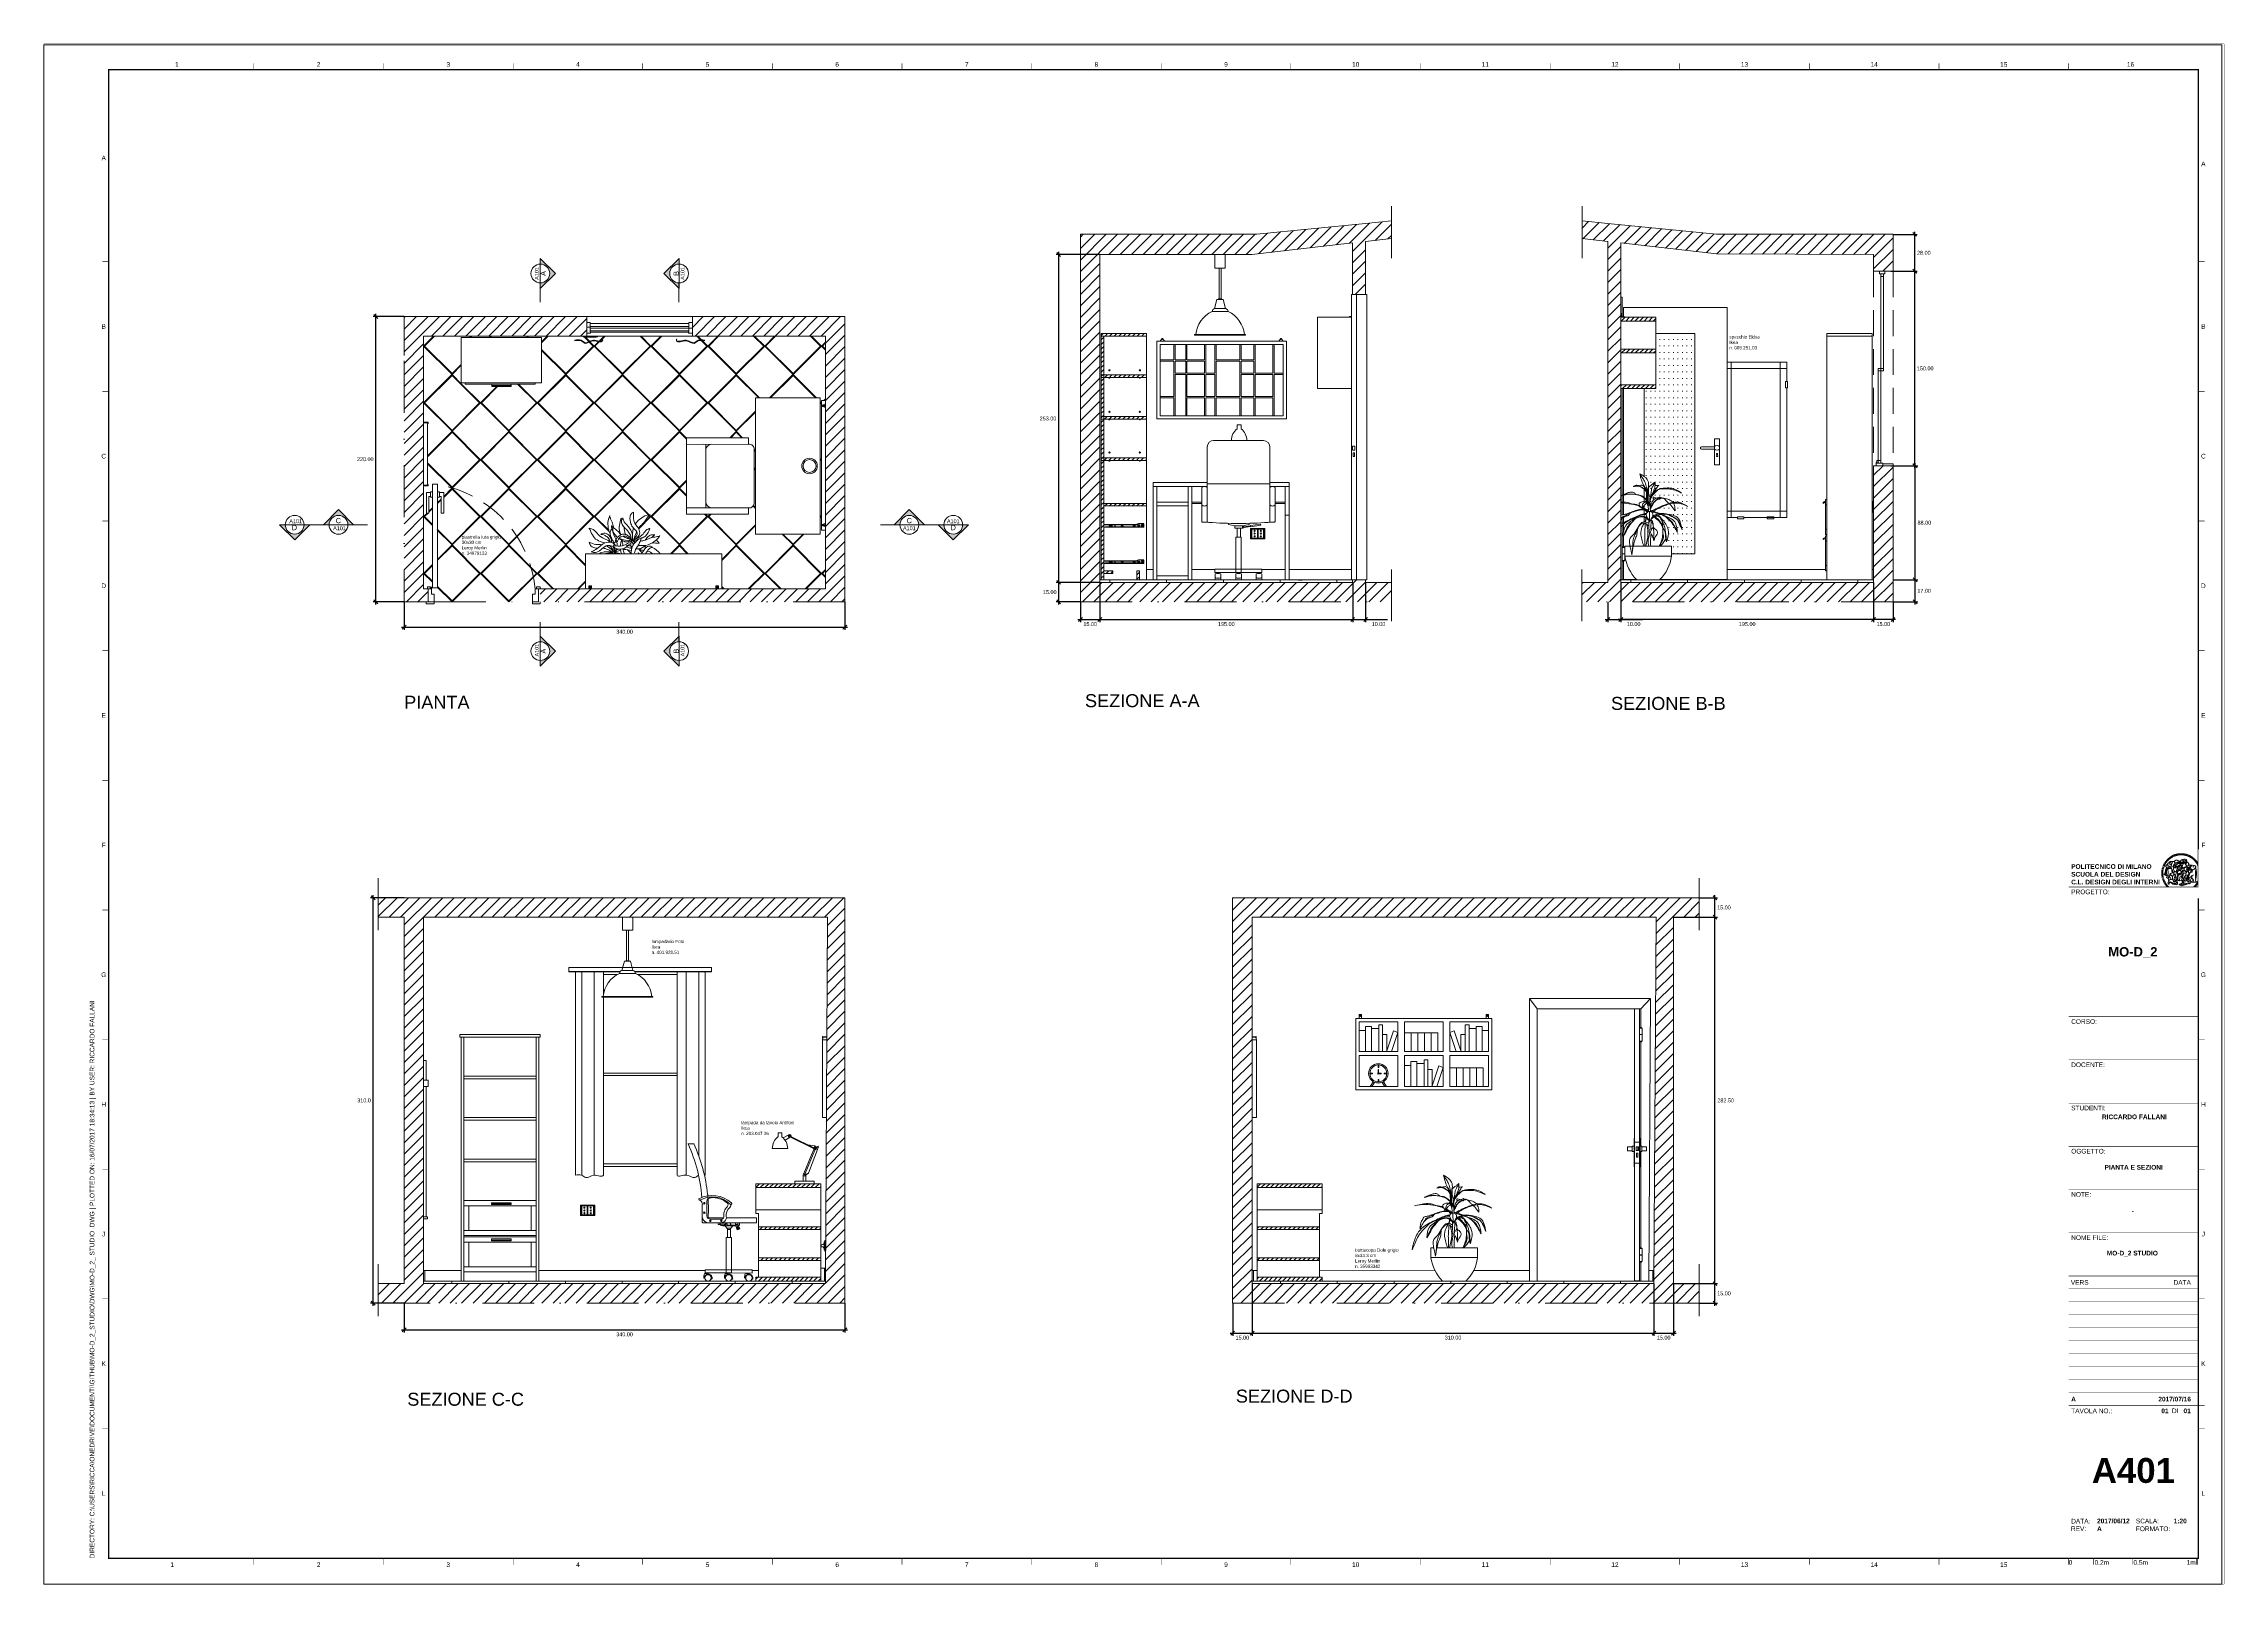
# Paper-space layout 'A 101' of a CAD drawing. Header units: inches, sheet in millimetres. Extents: x 0 to 841, y 0 to 594.
# The model-space entities are those that its viewports show. They can reach past a viewport. Long polylines and large blocks are cut down to what shows.
import ezdxf
from ezdxf.enums import TextEntityAlignment as Align

# ---------------------------------------------------------------- set-up
doc = ezdxf.new("R2010")
doc.units = ezdxf.units.IN
doc.header["$MEASUREMENT"] = 0
doc.set_wipeout_variables(frame=1)
doc.linetypes.add('DASHDOT', pattern=[1, 0.5, -0.25, 0, -0.25])
doc.linetypes.add('HIDDEN', pattern=[0.375, 0.25, -0.125])
doc.layers.get('DEFPOINTS').update_dxf_attribs({"color": 210})
for name, color, linetype, lineweight in [('A-ANNO-SYMB', 3, 'Continuous', 18), ('accessori', 5, 'Continuous', 9), ('accessori1', 30, 'Continuous', 5), ('finestre', 4, 'Continuous', 13), ('G-ANNO-LOGO', 3, 'Continuous', 18), ('G-ANNO-TEXT', 3, 'Continuous', 18), ('G-ANNO-TTLB', 3, 'Continuous', 18), ('illuminazione', 2, 'Continuous', 13), ('linee prospetti', 1, 'Continuous', 18), ('mobili', 36, 'Continuous', 15), ('piante', 96, 'Continuous', 9), ('quote', 20, 'Continuous', 5), ('trame', 7, 'Continuous', 5)]:
    doc.layers.add(name, color=color, linetype=linetype, lineweight=lineweight)
doc.layers.add('G-ANNO-NPLT', color=210, linetype='Continuous', lineweight=18, plot=False)
doc.styles.add('ARIAL', font='arial.ttf')
doc.styles.add('ARIAL-BOLD', font='')
doc.styles.add('E-ARIAL', font='arial.ttf')
doc.styles.get("Standard").update_dxf_attribs({"font": 'arial.ttf'})
doc.styles.get('ARIAL-BOLD').set_extended_font_data('Arial', bold=True)
doc.dimstyles.new('quote', dxfattribs={"dimtxt": 1.5, "dimasz": 1.5, "dimexe": 1, "dimexo": 0.06, "dimgap": 1, "dimtad": 2, "dimtih": 1, "dimtoh": 1, "dimzin": 0, "dimdsep": 46, "dimtxsty": 'Standard', "dimblk": 'OBLIQUE', "dimcen": 0.09, "dimdle": 1, "dimadec": 0, "dimazin": 0, "dimtfac": 1, "dimtofl": 0, "dimtmove": 0, "dimatfit": 3, "dimldrblk": 'ARCHTICK', "dimfxl": 1, "dimtolj": 1, "dimtzin": 0, "dimarcsym": 0})
pattern_1 = [(45, (-3971.8158, -5928.5696), (-1.76776695, 1.76776695), [])]

# ---------------------------------------------------------------- blocks, each defined once
blk = doc.blocks.new('A1_GRID_LAYOUT')
at = {"layer": 'G-ANNO-NPLT', "const_width": 0.18}
for points in [[(841, 594), (0, 594)], [(0, 0), (0, 594)], [(841, 0), (841, 594)], [(841, 0), (0, 0)]]:
    blk.add_lwpolyline(points, dxfattribs=at)
at = {"layer": 'G-ANNO-TTLB', "const_width": 0.5, "flags": 128}
blk.add_lwpolyline([(25, 584), (25, 10), (831, 10), (831, 584)], close=True, dxfattribs=at)
at = {"layer": 'G-ANNO-TTLB', "const_width": 0.18, "flags": 128}
for points in [[(81, 586.5), (81, 584)], [(131, 586.5), (131, 584)], [(181, 586.5), (181, 584)], [(231, 586.5), (231, 584)], [(281, 586.5), (281, 584)], [(331, 586.5), (331, 584)], [(381, 586.5), (381, 584)], [(431, 586.5), (431, 584)], [(481, 586.5), (481, 584)], [(531, 586.5), (531, 584)], [(581, 586.5), (581, 584)], [(631, 586.5), (631, 584)], [(681, 586.5), (681, 584)], [(731, 586.5), (731, 584)], [(781, 586.5), (781, 584)], [(0, 578.5), (0, 576)], [(25, 510), (22.5, 510)], [(833.5, 510), (831, 510)], [(25, 460), (22.5, 460)], [(833.5, 460), (831, 460)], [(25, 410), (22.5, 410)], [(833.5, 410), (831, 410)], [(25, 360), (22.5, 360)], [(833.5, 360), (831, 360)], [(25, 310), (22.5, 310)], [(833.5, 310), (831, 310)], [(25, 260), (22.5, 260)], [(833.5, 260), (831, 260)], [(25, 210), (22.5, 210)], [(833.5, 210), (831, 210)], [(25, 160), (22.5, 160)], [(833.5, 160), (831, 160)], [(25, 110), (22.5, 110)], [(833.5, 110), (831, 110)], [(833.5, 110), (831, 110)], [(25, 60), (22.5, 60)], [(833.5, 60), (831, 60)], [(833.5, 60), (831, 60)], [(81, 10), (81, 7.5)], [(131, 10), (131, 7.5)], [(181, 10), (181, 7.5)], [(231, 10), (231, 7.5)], [(281, 10), (281, 7.5)], [(331, 10), (331, 7.5)], [(381, 10), (381, 7.5)], [(431, 10), (431, 7.5)], [(481, 10), (481, 7.5)], [(531, 10), (531, 7.5)], [(581, 10), (581, 7.5)], [(631, 10), (631, 7.5)], [(681, 10), (681, 7.5)], [(731, 10), (731, 7.5)], [(781, 10), (781, 7.5)]]:
    blk.add_lwpolyline(points, dxfattribs=at)
at = {"layer": 'G-ANNO-TTLB', "const_width": 0.18}
blk.add_lwpolyline([(716.5, 10), (776.5, 10)], dxfattribs=at)
at = {"layer": 'G-ANNO-TEXT', "style": 'ARIAL'}
for s, p in [('1', (51.35, 586.07)), ('2', (106, 586.07)), ('3', (156, 586.07)), ('4', (206, 586.07)), ('5', (256, 586.07)), ('6', (306, 586.07)), ('7', (356, 586.07)), ('8', (406, 586.07)), ('9', (456, 586.07)), ('10', (506, 586.07)), ('11', (556, 586.07)), ('12', (606, 586.07)), ('13', (656, 586.07)), ('14', (706, 586.07)), ('15', (756, 586.07)), ('16', (804.89, 586.07)), ('A', (23.09, 549.98)), ('A', (832.98, 547.71)), ('B', (23.09, 485)), ('B', (832.98, 485)), ('C', (23.09, 435)), ('C', (832.98, 435)), ('D', (23.09, 385)), ('D', (832.98, 385)), ('E', (23.09, 335)), ('E', (832.98, 335)), ('F', (23.09, 285)), ('F', (832.98, 285)), ('G', (23.09, 235)), ('G', (832.98, 235)), ('H', (23.09, 185)), ('H', (832.98, 185)), ('J', (23.09, 135)), ('J', (832.98, 135)), ('K', (23.09, 85)), ('K', (832.98, 85)), ('L', (23.09, 35)), ('L', (832.98, 35)), ('2', (106, 7.51)), ('3', (156, 7.51)), ('6', (306, 7.51)), ('8', (406, 7.51)), ('9', (456, 7.51)), ('10', (506, 7.51)), ('12', (606, 7.51)), ('13', (656, 7.51)), ('1', (49.49, 7.51)), ('4', (206, 7.51)), ('5', (256, 7.51)), ('7', (356, 7.51)), ('11', (556, 7.51)), ('14', (706, 7.51)), ('15', (756, 7.51))]:
    blk.add_text(s, height=1.8, dxfattribs=at).set_placement(p, align=Align.MIDDLE_CENTER)
at = {"layer": 'G-ANNO-TEXT', "insert": (17.7, 9.95), "char_height": 1.8, "attachment_point": 1, "rotation": 90, "style": 'ARIAL'}
blk.add_mtext_dynamic_manual_height_columns('DIRECTORY: C:\\\\USERS\\\\RICCA\\\\ONEDRIVE\\\\DOCUMENTI\\\\GITHUB\\\\MO-D_2_STUDIO\\\\DWG\\\\MO-D_2_ STUDIO .DWG | PLOTTED ON: 16/07/2017 18:34:13 | BY USER: RICCARDO FALLANI', width=412.209, gutter_width=9, heights=[0], dxfattribs=at)
blk = doc.blocks.new('logoPolimi')
for p, q in [((-2.37, 0.12), (-2.16, 0.11)), ((-2.37, 0.01), (-2.16, 0.01)), ((-2.36, 0.23), (-2.15, 0.21)), ((-2.35, 0.34), (-2.14, 0.31)), ((-2.33, 0.45), (-2.12, 0.41)), ((-2.3, 0.55), (-2.1, 0.51)), ((-2.28, 0.66), (-2.07, 0.6)), ((-2.24, 0.77), (-2.04, 0.7)), ((-2.2, 0.87), (-2.01, 0.79)), ((-2.16, 0.97), (-1.97, 0.89)), ((-2.11, 1.07), (-1.93, 0.98)), ((-2.06, 1.17), (-1.88, 1.07)), ((-2.01, 1.26), (-1.83, 1.15)), ((-1.94, 1.36), (-1.77, 1.24)), ((-1.88, 1.45), (-1.71, 1.32)), ((-1.84, 0.03), (-1.82, 0.35)), ((-1.81, 1.53), (-1.65, 1.4)), ((-1.74, 1.61), (-1.58, 1.47)), ((-1.73, 0.59), (-1.73, 0.59)), ((-1.73, 0.59), (-1.73, 0.59)), ((-1.66, 1.69), (-1.51, 1.54)), ((-1.65, 0.57), (-1.65, 0.57)), ((-1.59, 1.12), (-1.59, 1.12)), ((-1.58, 1.77), (-1.44, 1.61)), ((-1.51, 0.55), (-1.51, 0.55)), ((-1.51, 0.55), (-1.51, 0.55)), ((-1.49, 1.84), (-1.36, 1.68)), ((-1.41, 1.91), (-1.28, 1.74)), ((-1.32, 1.97), (-1.2, 1.8)), ((-1.31, 0.79), (-1.21, 0.75)), ((-1.21, 0.75), (-1.31, 0.79)), ((-1.21, 0.75), (-1.31, 0.79)), ((-1.22, 2.03), (-1.11, 1.85)), ((-1.21, 0.75), (-1.21, 0.75)), ((-1.21, 0.75), (-1.21, 0.75)), ((-1.19, 0.76), (-1.19, 0.76)), ((-1.19, 0.76), (-1.19, 0.76)), ((-1.17, 0.99), (-1.18, 0.99)), ((-1.18, 0.99), (-1.17, 0.99)), ((-1.16, 0.57), (-1.16, 0.57)), ((-1.16, 0.57), (-1.16, 0.57)), ((-1.13, 2.09), (-1.03, 1.9)), ((-1.1, 0.01), (-0.99, 0.06)), ((-0.99, 0.06), (-1.1, 0.01)), ((-0.99, 0.06), (-1.1, 0.01)), ((-1.03, 2.14), (-0.94, 1.95)), ((-0.99, 0.06), (-0.99, 0.06)), ((-0.99, 0.06), (-0.99, 0.06)), ((-0.97, 0.79), (-0.98, 0.79)), ((-0.89, 0.84), (-0.97, 0.79)), ((-0.97, 0.79), (-0.89, 0.84)), ((-0.96, 1.41), (-0.96, 1.41)), ((-0.96, 1.41), (-0.96, 1.41)), ((-0.93, 2.18), (-0.84, 1.99)), ((-0.89, 0.84), (-0.82, 0.87)), ((-0.82, 0.87), (-0.89, 0.84)), ((-0.89, 0.84), (-0.82, 0.87)), ((-0.88, 0.83), (-0.89, 0.84)), ((-0.85, 1.39), (-0.85, 1.39)), ((-0.85, 1.39), (-0.85, 1.39)), ((-0.84, 0.14), (-0.84, 0.14)), ((-0.83, 2.22), (-0.75, 2.03)), ((-0.77, 1.08), (-0.78, 1.08)), ((-0.78, 1.08), (-0.77, 1.08)), ((-0.61, 1.12), (-0.77, 1.08)), ((-0.77, 1.08), (-0.61, 1.12)), ((-0.77, 1.08), (-0.61, 1.12)), ((-0.75, 1.3), (-0.76, 1.29)), ((-0.76, 1.29), (-0.75, 1.3)), ((-0.72, 2.26), (-0.66, 2.06)), ((-0.65, 0.99), (-0.7, 0.96)), ((-0.69, 0.18), (-0.68, 0.18)), ((-0.66, 0.93), (-0.66, 0.93)), ((-0.66, 0.93), (-0.64, 0.93)), ((-0.66, 0.93), (-0.66, 0.93)), ((-0.66, 0.93), (-0.66, 0.93)), ((-0.63, 1.01), (-0.63, 1.01)), ((-0.63, 1.01), (-0.62, 1.01)), ((-0.63, 0.66), (-0.63, 0.66)), ((-0.61, 2.29), (-0.56, 2.09)), ((-0.6, 1.12), (-0.61, 1.12)), ((-0.61, 1.12), (-0.6, 1.12)), ((-0.61, 1.12), (-0.6, 1.12)), ((-0.61, 0.86), (-0.57, 0.85)), ((-0.57, 0.85), (-0.61, 0.86)), ((-0.61, 0.86), (-0.57, 0.85)), ((-0.53, 1.08), (-0.6, 1.12)), ((-0.6, 1.12), (-0.6, 1.11)), ((-0.6, 1.12), (-0.53, 1.08)), ((-0.57, 0.8), (-0.59, 0.8)), ((-0.57, 0.85), (-0.53, 0.84)), ((-0.57, 0.85), (-0.57, 0.85)), ((-0.57, 0.85), (-0.57, 0.85)), ((-0.57, 0.85), (-0.53, 0.84)), ((-0.56, 0.29), (-0.49, 0.48)), ((-0.56, 0.14), (-0.56, 0.29)), ((-0.5, 0.11), (-0.56, 0.14)), ((-0.53, 0.84), (-0.51, 0.84)), ((-0.53, 0.84), (-0.51, 0.84)), ((-0.53, 0.84), (-0.53, 0.84)), ((-0.51, 2.32), (-0.46, 2.11)), ((-0.51, 0.11), (-0.51, 0.11)), ((-0.51, 0.11), (-0.51, 0.11)), ((-0.34, 0.33), (-0.5, 0.11)), ((-0.49, 0.48), (-0.41, 0.55)), ((-0.42, 0.8), (-0.47, 0.79)), ((-0.42, 0.8), (-0.47, 0.79)), ((-0.47, 0.79), (-0.45, 0.76)), ((-0.47, 0.79), (-0.45, 0.76)), ((-0.45, 1.14), (-0.42, 1.11)), ((-0.42, 1.26), (-0.36, 1.22)), ((-0.41, 0.55), (-0.34, 0.49)), ((-0.4, 2.34), (-0.36, 2.13)), ((-0.4, 1.37), (-0.38, 1.38)), ((-0.39, 1.37), (-0.4, 1.37)), ((-0.35, 1.33), (-0.4, 1.37)), ((-0.39, 1.24), (-0.4, 1.23)), ((-0.38, 1.14), (-0.38, 1.14)), ((-0.34, 0.49), (-0.09, 0.48)), ((-0.16, 0.32), (-0.34, 0.33)), ((-0.14, 0.32), (-0.31, 0.34)), ((-0.29, 2.35), (-0.26, 2.14)), ((-0.28, 1.3), (-0.29, 1.3)), ((-0.28, 1.3), (-0.28, 1.3)), ((-0.18, 2.36), (-0.16, 2.15)), ((-0.16, 1.24), (-0.16, 1.25)), ((-0.16, 1.25), (-0.16, 1.25)), ((-0.16, 0.49), (-0.14, 0.64)), ((-0.06, 0.27), (-0.16, 0.32)), ((-0.1, 0.88), (-0.09, 0.87)), ((-0.08, 1.37), (-0.08, 1.38)), ((-0.08, 1.23), (-0.05, 1.21)), ((-0.05, 1.21), (-0.08, 1.23)), ((-0.08, 1.23), (-0.05, 1.21)), ((-0.07, 2.37), (-0.06, 2.16)), ((-0.03, 0.26), (-0.06, 0.27)), ((-0.05, 1.21), (-0.04, 1.21)), ((-0.04, 1.21), (-0.05, 1.21)), ((-0.04, 1.21), (-0.04, 1.21)), ((-0.04, 1.21), (-0.04, 1.21)), ((-0.04, 0.48), (-0.03, 0.26)), ((0.03, 1.15), (0.03, 1.15)), ((0.03, 0.66), (0.03, 0.67)), ((0.04, 2.37), (0.04, 2.16)), ((0.07, 0.58), (0.07, 0.57)), ((0.1, 1.18), (0.1, 1.18)), ((0.1, 0.84), (0.1, 0.84)), ((0.13, 1.32), (0.17, 1.19)), ((0.15, 2.36), (0.14, 2.16)), ((0.14, 0.71), (0.34, 0.65)), ((0.31, 0.56), (0.17, 0.63)), ((0.26, 2.36), (0.24, 2.15)), ((0.27, 1.61), (0.27, 1.61)), ((0.27, 1.61), (0.27, 1.61)), ((0.27, 1.61), (0.27, 1.61)), ((0.29, 1.29), (0.29, 1.29)), ((0.29, 1.29), (0.29, 1.29)), ((0.29, 1.29), (0.29, 1.29)), ((0.29, 1.29), (0.29, 1.29)), ((0.33, 0.49), (0.34, 0.49)), ((0.33, 0.03), (0.35, 0.03)), ((0.33, 0.03), (0.35, 0.03)), ((0.37, 2.34), (0.34, 2.13)), ((0.34, 0.65), (0.34, 0.64)), ((0.35, 0.03), (0.57, 0.06)), ((0.35, 0.03), (0.57, 0.06)), ((0.35, 0.03), (0.35, 0.03)), ((0.35, 0.03), (0.35, 0.03)), ((0.38, 1.36), (0.37, 1.35)), ((0.38, 0.34), (0.37, 0.34)), ((0.38, 0.34), (0.38, 0.34)), ((0.43, 0.67), (0.39, 0.64)), ((0.48, 2.32), (0.44, 2.12)), ((0.49, 1.05), (0.51, 1.13)), ((0.51, 1.13), (0.49, 1.05)), ((0.49, 1.05), (0.51, 1.13)), ((0.51, 1.31), (0.5, 1.29)), ((0.51, 1.13), (0.52, 1.23)), ((0.52, 1.23), (0.51, 1.23)), ((0.51, 1.23), (0.52, 1.23)), ((0.52, 1.23), (0.51, 1.13)), ((0.51, 1.13), (0.52, 1.23)), ((0.52, 1.24), (0.6, 1.37)), ((0.52, 1.23), (0.6, 1.36)), ((0.6, 1.36), (0.52, 1.23)), ((0.52, 1.23), (0.52, 1.23)), ((0.52, 1.23), (0.52, 1.24)), ((0.52, 1.23), (0.52, 1.23)), ((0.55, 1.07), (0.53, 1.06)), ((0.53, 1.04), (0.53, 1.06)), ((0.53, 1.05), (0.53, 1.04)), ((0.59, 2.3), (0.54, 2.09)), ((0.54, 0.3), (0.63, 0.32)), ((0.54, -0.08), (0.61, 0.06)), ((0.61, 0.06), (0.54, -0.08)), ((0.54, -0.08), (0.61, 0.06)), ((0.56, 0.19), (0.59, 0.21)), ((0.57, 1.07), (0.57, 1.07)), ((0.57, 1.07), (0.57, 1.07)), ((0.57, 1.07), (0.57, 1.07)), ((0.57, 1.07), (0.57, 1.07)), ((0.57, 1.07), (0.57, 1.07)), ((0.57, 1.07), (0.57, 1.07)), ((0.57, 1.07), (0.57, 1.07)), ((0.58, 0.3), (0.59, 0.29)), ((0.59, 0.78), (0.59, 0.79)), ((0.59, 0.79), (0.59, 0.79)), ((0.59, 0.79), (0.59, 0.79)), ((0.59, 0.79), (0.59, 0.78)), ((0.61, 0.06), (0.6, 0.07)), ((0.6, 0.07), (0.61, 0.06)), ((0.61, 0.06), (0.61, 0.07)), ((0.62, 0.21), (0.65, 0.22)), ((0.69, 2.27), (0.63, 2.07)), ((0.64, 1.37), (0.65, 1.37)), ((0.69, 0.86), (0.68, 0.86)), ((0.68, 0.86), (0.69, 0.86)), ((0.68, 0.76), (0.68, 0.76)), ((0.8, 2.23), (0.73, 2.03)), ((0.76, 0.26), (0.76, 0.26)), ((0.9, 2.19), (0.82, 2)), ((0.82, 0.35), (0.84, 0.36)), ((0.82, 0.35), (0.82, 0.35)), ((0.84, 0.36), (0.84, 0.37)), ((0.85, 0.34), (1.05, 0.35)), ((1, 2.15), (0.91, 1.96)), ((0.93, 1.05), (0.93, 1.05)), ((0.93, 1.05), (0.93, 1.05)), ((0.93, 1.05), (0.93, 1.04)), ((0.93, 1.05), (0.93, 1.05)), ((0.97, 0.66), (0.96, 0.66)), ((1.01, 0.97), (0.98, 0.96)), ((1.1, 2.1), (1, 1.91)), ((1.2, 2.04), (1.09, 1.86)), ((1.17, 0.96), (1.17, 0.95)), ((1.17, 0.95), (1.17, 0.95)), ((1.29, 1.99), (1.18, 1.81)), ((1.38, 1.92), (1.26, 1.75)), ((1.34, 0.37), (1.26, 0.04)), ((1.27, 0.37), (1.27, 0.38)), ((1.28, 0.95), (1.28, 0.95)), ((1.47, 1.86), (1.34, 1.69)), ((1.37, 0.73), (1.46, 0.81)), ((1.41, 0.4), (1.41, 0.41)), ((1.56, 1.79), (1.42, 1.63)), ((1.64, 1.71), (1.49, 1.56)), ((1.49, 0.9), (1.57, 0.92)), ((1.72, 1.63), (1.56, 1.49)), ((1.67, 0.6), (1.57, 0.53)), ((1.79, 1.55), (1.63, 1.41)), ((1.86, 1.47), (1.7, 1.34)), ((1.93, 1.38), (1.76, 1.26)), ((1.99, 1.29), (1.81, 1.17)), ((2.05, 1.19), (1.87, 1.09)), ((2.1, 1.1), (1.92, 1)), ((2.15, 1), (1.96, 0.91)), ((2.19, 0.9), (2, 0.82)), ((2.23, 0.79), (2.04, 0.72)), ((2.27, 0.69), (2.07, 0.63)), ((2.3, 0.58), (2.09, 0.53)), ((2.32, 0.47), (2.12, 0.43)), ((2.34, 0.37), (2.13, 0.33)), ((2.36, 0.26), (2.15, 0.23)), ((2.37, 0.15), (2.16, 0.13)), ((2.37, 0.04), (2.16, 0.03)), ((-2.37, -0.1), (-2.16, -0.09)), ((-2.36, -0.21), (-2.15, -0.19)), ((-2.35, -0.32), (-2.14, -0.29)), ((-2.33, -0.43), (-2.12, -0.39)), ((-2.31, -0.54), (-2.1, -0.49)), ((-2.28, -0.65), (-2.08, -0.59)), ((-2.25, -0.75), (-2.05, -0.69)), ((-2.21, -0.86), (-2.02, -0.78)), ((-2.17, -0.96), (-1.98, -0.87)), ((-2.12, -1.06), (-1.93, -0.96)), ((-2.07, -1.16), (-1.89, -1.05)), ((-2.04, -0.15), (-1.97, -0.2)), ((-2.01, -1.25), (-1.84, -1.14)), ((-1.95, -1.34), (-1.78, -1.22)), ((-1.89, -1.43), (-1.72, -1.31)), ((-1.82, -1.52), (-1.66, -1.38)), ((-1.75, -1.6), (-1.59, -1.46)), ((-1.67, -1.68), (-1.52, -1.53)), ((-1.58, -0.12), (-1.6, -0.18)), ((-1.6, -0.18), (-1.58, -0.28)), ((-1.57, -0.54), (-1.59, -0.54)), ((-1.59, -0.54), (-1.59, -0.54)), ((-1.59, -1.76), (-1.45, -1.6)), ((-1.56, -0.32), (-1.56, -0.31)), ((-1.56, -0.31), (-1.56, -0.31)), ((-1.53, -0.65), (-1.53, -0.65)), ((-1.53, -0.65), (-1.53, -0.65)), ((-1.51, -1.83), (-1.37, -1.67)), ((-1.48, -0.86), (-1.48, -0.85)), ((-1.42, -0.37), (-1.42, -0.37)), ((-1.42, -1.9), (-1.29, -1.73)), ((-1.38, -0.46), (-1.38, -0.46)), ((-1.33, -1.96), (-1.21, -1.79)), ((-1.31, -0.24), (-1.31, -0.23)), ((-1.31, -0.23), (-1.31, -0.24)), ((-1.24, -2.02), (-1.13, -1.84)), ((-1.23, -0.19), (-1.23, -0.19)), ((-1.23, -0.19), (-1.23, -0.19)), ((-1.23, -0.19), (-1.23, -0.19)), ((-1.23, -0.19), (-1.23, -0.19)), ((-1.14, -2.08), (-1.04, -1.89)), ((-1.04, -2.13), (-0.95, -1.94)), ((-1.01, -0.39), (-1.02, -0.39)), ((-1.02, -0.39), (-1.01, -0.39)), ((-1.02, -0.7), (-1.02, -0.7)), ((-1.02, -0.7), (-1.02, -0.7)), ((-1.02, -0.7), (-1.02, -0.7)), ((-0.94, -2.18), (-0.86, -1.98)), ((-0.84, -2.22), (-0.77, -2.02)), ((-0.79, -0.51), (-0.83, -0.58)), ((-0.83, -0.58), (-0.79, -0.51)), ((-0.83, -0.58), (-0.79, -0.51)), ((-0.78, -1.05), (-0.83, -0.94)), ((-0.83, -0.94), (-0.78, -1.05)), ((-0.83, -0.94), (-0.83, -0.94)), ((-0.83, -0.94), (-0.78, -1.05)), ((-0.82, -1.23), (-0.82, -1.23)), ((-0.82, -1.23), (-0.77, -1.23)), ((-0.77, -1.23), (-0.82, -1.23)), ((-0.82, -1.23), (-0.82, -1.23)), ((-0.77, -1.23), (-0.82, -1.23)), ((-0.75, -0.96), (-0.8, -0.89)), ((-0.8, -0.89), (-0.79, -0.92)), ((-0.79, -0.92), (-0.8, -0.89)), ((-0.8, -0.89), (-0.75, -0.96)), ((-0.79, -0.92), (-0.8, -0.89)), ((-0.8, -0.89), (-0.8, -0.89)), ((-0.8, -0.89), (-0.75, -0.96)), ((-0.79, -0.92), (-0.78, -0.95)), ((-0.78, -0.95), (-0.79, -0.92)), ((-0.78, -0.95), (-0.79, -0.92)), ((-0.77, -0.49), (-0.78, -0.48)), ((-0.78, -0.48), (-0.77, -0.49)), ((-0.78, -0.95), (-0.76, -1)), ((-0.76, -1), (-0.78, -0.95)), ((-0.76, -1), (-0.78, -0.95)), ((-0.71, -0.89), (-0.75, -0.87)), ((-0.75, -0.87), (-0.71, -0.89)), ((-0.75, -0.87), (-0.71, -0.89)), ((-0.72, -1.01), (-0.75, -0.96)), ((-0.75, -0.96), (-0.72, -1.01)), ((-0.75, -0.96), (-0.72, -1.01)), ((-0.74, -2.25), (-0.67, -2.05)), ((-0.64, -0.93), (-0.71, -0.89)), ((-0.71, -0.89), (-0.64, -0.93)), ((-0.71, -0.89), (-0.64, -0.93)), ((-0.66, -0.53), (-0.66, -0.53)), ((-0.66, -0.53), (-0.66, -0.53)), ((-0.66, -0.53), (-0.66, -0.53)), ((-0.63, -2.29), (-0.57, -2.08)), ((-0.52, -2.31), (-0.48, -2.11)), ((-0.39, -0.81), (-0.51, -0.69)), ((-0.51, -1.04), (-0.5, -1.04)), ((-0.48, -0.42), (-0.48, -0.42)), ((-0.48, -0.42), (-0.48, -0.42)), ((-0.48, -0.42), (-0.48, -0.42)), ((-0.42, -2.33), (-0.38, -2.13)), ((-0.41, -0.51), (-0.41, -0.51)), ((-0.38, -0.05), (-0.39, -0.12)), ((-0.39, -0.12), (-0.37, -0.1)), ((-0.35, -0.14), (-0.37, -0.08)), ((-0.37, -0.09), (-0.37, -0.09)), ((-0.33, -0.12), (-0.35, -0.14)), ((-0.32, -0.14), (-0.35, -0.14)), ((-0.35, -0.18), (-0.34, -0.22)), ((-0.34, -0.08), (-0.29, -0.16)), ((-0.34, -0.22), (-0.34, -0.22)), ((-0.27, -0.17), (-0.32, -0.14)), ((-0.31, -2.35), (-0.28, -2.14)), ((-0.25, -0.91), (-0.26, -0.9)), ((-0.26, -1.29), (0.1, -1.2)), ((0.1, -1.2), (-0.26, -1.29)), ((0.08, -1.4), (-0.26, -1.29)), ((-0.26, -1.29), (0.08, -1.4)), ((-0.26, -1.38), (-0.26, -1.29)), ((-0.26, -1.29), (-0.26, -1.29)), ((-0.26, -1.29), (-0.26, -1.38)), ((-0.26, -1.29), (0.08, -1.4)), ((-0.26, -1.29), (-0.26, -1.29)), ((0.08, -1.49), (-0.26, -1.38)), ((-0.26, -1.38), (0.09, -1.49)), ((-0.2, -2.36), (-0.18, -2.15)), ((-0.14, -0.15), (-0.16, -0.13)), ((-0.11, -0.04), (-0.12, -0.05)), ((-0.09, -2.37), (-0.08, -2.16)), ((-0.04, -0.41), (-0.01, -0.44)), ((-0.01, -0.44), (-0.04, -0.41)), ((-0.04, -0.41), (-0.01, -0.44)), ((0.03, -2.37), (0.02, -2.16)), ((0.07, -0.84), (0.07, -0.84)), ((0.07, -0.84), (0.07, -0.84)), ((0.1, -1.2), (0.08, -1.32)), ((0.08, -1.32), (0.13, -1.2)), ((0.08, -1.4), (0.72, -1.22)), ((0.72, -1.22), (0.08, -1.4)), ((0.08, -1.4), (0.72, -1.22)), ((0.72, -1.31), (0.08, -1.49)), ((0.08, -1.44), (0.08, -1.4)), ((0.08, -1.4), (0.08, -1.44)), ((0.08, -1.4), (0.08, -1.49)), ((0.08, -1.49), (0.08, -1.44)), ((0.08, -1.44), (0.08, -1.44)), ((0.08, -1.44), (0.08, -1.45)), ((0.08, -1.45), (0.08, -1.46)), ((0.08, -1.46), (0.08, -1.49)), ((0.1, -1.01), (0.09, -0.86)), ((0.1, -1.01), (0.09, -0.86)), ((0.09, -1.49), (0.72, -1.31)), ((0.1, -1.2), (0.12, -1.04)), ((0.12, -1.04), (0.1, -1.2)), ((0.13, -1.2), (0.1, -1.2)), ((0.1, -1.2), (0.13, -1.2)), ((0.13, -1.2), (0.1, -1.2)), ((0.1, -1.2), (0.1, -1.2)), ((0.11, -0.44), (0.11, -0.44)), ((0.11, -0.44), (0.11, -0.44)), ((0.12, -0.21), (0.12, -0.21)), ((0.12, -0.21), (0.12, -0.21)), ((0.12, -0.21), (0.12, -0.21)), ((0.12, -0.21), (0.12, -0.21)), ((0.12, -0.21), (0.12, -0.21)), ((0.12, -0.21), (0.12, -0.21)), ((0.12, -0.21), (0.12, -0.21)), ((0.12, -0.21), (0.12, -0.21)), ((0.12, -0.21), (0.12, -0.21)), ((0.12, -0.21), (0.12, -0.21)), ((0.12, -0.21), (0.12, -0.21)), ((0.12, -0.21), (0.12, -0.21)), ((0.12, -0.21), (0.12, -0.21)), ((0.12, -0.56), (0.14, -0.53)), ((0.14, -0.53), (0.12, -0.56)), ((0.12, -0.56), (0.14, -0.53)), ((0.12, -1.04), (0.12, -1.04)), ((0.12, -1.04), (0.12, -1.04)), ((0.12, -1.04), (0.12, -1.04)), ((0.14, -2.37), (0.12, -2.16)), ((0.21, -0.99), (0.13, -1.2)), ((0.13, -1.2), (0.21, -0.99)), ((0.36, -1.14), (0.13, -1.2)), ((0.13, -1.2), (0.26, -1.17)), ((0.14, -0.53), (0.16, -0.49)), ((0.16, -0.49), (0.14, -0.53)), ((0.14, -0.53), (0.16, -0.49)), ((0.16, -0.49), (0.16, -0.49)), ((0.16, -0.49), (0.16, -0.49)), ((0.28, -1.19), (0.21, -0.99)), ((0.21, -0.99), (0.31, -1.27)), ((0.25, -2.36), (0.22, -2.15)), ((0.24, -0.17), (0.24, -0.16)), ((0.24, -0.16), (0.24, -0.17)), ((0.25, -0.84), (0.25, -0.88)), ((0.25, -0.88), (0.25, -0.84)), ((0.25, -0.88), (0.25, -0.84)), ((0.25, -0.88), (0.29, -1.17)), ((0.26, -0.88), (0.25, -0.88)), ((0.31, -1.27), (0.25, -0.88)), ((0.26, -1.17), (0.28, -1.16)), ((0.28, -1.16), (0.36, -1.14)), ((0.29, -1.17), (0.28, -1.19)), ((0.35, -2.34), (0.32, -2.14)), ((0.36, -1.14), (0.72, -1.22)), ((0.72, -1.22), (0.36, -1.14)), ((0.46, -2.32), (0.42, -2.12)), ((0.49, -0.31), (0.49, -0.31)), ((0.49, -0.31), (0.49, -0.31)), ((0.5, -0.27), (0.5, -0.27)), ((0.51, -0.27), (0.51, -0.27)), ((0.57, -2.3), (0.52, -2.1)), ((0.68, -2.27), (0.62, -2.07)), ((0.78, -2.24), (0.71, -2.04)), ((0.72, -0.81), (0.75, -0.89)), ((0.72, -1.22), (0.72, -1.31)), ((0.72, -1.31), (0.72, -1.22)), ((0.74, -0.23), (0.74, -0.23)), ((0.74, -0.23), (0.75, -0.24)), ((0.75, -0.23), (0.75, -0.23)), ((0.89, -2.2), (0.81, -2)), ((0.86, -0.25), (0.82, -0.34)), ((0.87, -0.22), (0.86, -0.23)), ((0.87, -0.22), (0.86, -0.25)), ((0.99, -2.15), (0.9, -1.96)), ((0.96, -0.58), (0.96, -0.57)), ((1.09, -2.11), (0.99, -1.92)), ((1.05, -1.05), (1.04, -1.05)), ((1.19, -2.05), (1.08, -1.87)), ((1.28, -2), (1.17, -1.82)), ((1.37, -1.93), (1.25, -1.76)), ((1.31, -0.27), (1.3, -0.26)), ((1.3, -0.26), (1.3, -0.26)), ((1.3, -0.26), (1.3, -0.26)), ((1.3, -0.26), (1.31, -0.27)), ((1.3, -0.26), (1.3, -0.26)), ((1.46, -1.87), (1.33, -1.7)), ((1.54, -1.8), (1.41, -1.64)), ((1.63, -1.72), (1.48, -1.57)), ((1.71, -1.65), (1.55, -1.5)), ((1.78, -1.57), (1.62, -1.43)), ((1.85, -1.48), (1.69, -1.35)), ((1.92, -1.39), (1.75, -1.27)), ((1.98, -1.3), (1.81, -1.19)), ((2.04, -1.21), (1.86, -1.1)), ((2.09, -1.11), (1.91, -1.01)), ((2.14, -1.01), (1.95, -0.92)), ((2.19, -0.91), (1.99, -0.83)), ((2.23, -0.81), (2.03, -0.74)), ((2.26, -0.7), (2.06, -0.64)), ((2.29, -0.6), (2.09, -0.55)), ((2.32, -0.49), (2.11, -0.45)), ((2.34, -0.38), (2.13, -0.35)), ((2.35, -0.27), (2.15, -0.25)), ((2.37, -0.08), (2.16, -0.07)), ((2.36, -0.16), (2.16, -0.15))]:
    blk.add_line(p, q)
for points in [[(-1.9, 0.12), (-1.94, 0.02), (-2.05, -0.09), (-2.05, -0.09)], [(-1.86, 0.38), (-1.86, 0.38), (-1.87, 0.19), (-1.9, 0.12)], [(-1.76, 0.6), (-1.76, 0.6), (-1.84, 0.57), (-1.86, 0.38)], [(-1.86, -0.04), (-1.84, 0.02), (-1.84, 0.03), (-1.84, 0.03)], [(-1.82, 0.78), (-1.83, 0.8), (-1.85, 0.86), (-1.83, 0.88)], [(-1.82, 0.78), (-1.83, 0.8), (-1.85, 0.86), (-1.83, 0.88)], [(-1.83, 0.88), (-1.81, 0.9), (-1.76, 0.96), (-1.76, 0.96)], [(-1.83, 0.88), (-1.81, 0.9), (-1.76, 0.96), (-1.76, 0.96)], [(-1.76, 0.6), (-1.83, 0.7), (-1.78, 0.74), (-1.78, 0.74)], [(-1.78, 0.74), (-1.79, 0.74), (-1.83, 0.7), (-1.76, 0.6)], [(-1.78, 0.74), (-1.8, 0.76), (-1.81, 0.78), (-1.82, 0.78)], [(-1.78, 0.74), (-1.8, 0.76), (-1.81, 0.78), (-1.82, 0.78)], [(-1.82, 0.35), (-1.81, 0.5), (-1.73, 0.59), (-1.73, 0.59)], [(-1.82, -0.19), (-1.73, -0.07), (-1.75, 0.14), (-1.75, 0.3)], [(-1.75, 0.33), (-1.75, 0.17), (-1.73, -0.05), (-1.8, -0.17)], [(-1.78, 0.74), (-1.75, 0.72), (-1.72, 0.69), (-1.68, 0.7)], [(-1.68, 0.7), (-1.72, 0.69), (-1.75, 0.72), (-1.78, 0.74)], [(-1.68, 0.7), (-1.72, 0.69), (-1.75, 0.72), (-1.78, 0.74)], [(-1.78, 0.74), (-1.78, 0.74), (-1.78, 0.74), (-1.78, 0.74)], [(-1.76, 0.96), (-1.68, 1.1), (-1.59, 1.12), (-1.59, 1.12)], [(-1.76, 0.96), (-1.68, 1.1), (-1.6, 1.12), (-1.6, 1.12)], [(-1.73, 0.59), (-1.74, 0.59), (-1.75, 0.6), (-1.76, 0.6)], [(-1.73, 0.59), (-1.74, 0.59), (-1.75, 0.6), (-1.76, 0.6)], [(-1.75, 0.3), (-1.76, 0.47), (-1.65, 0.57), (-1.65, 0.57)], [(-1.65, 0.57), (-1.65, 0.57), (-1.76, 0.5), (-1.75, 0.33)], [(-1.65, 0.57), (-1.68, 0.58), (-1.7, 0.58), (-1.73, 0.59)], [(-1.65, 0.57), (-1.68, 0.58), (-1.7, 0.58), (-1.73, 0.59)], [(-1.5, 0.71), (-1.53, 0.74), (-1.61, 0.71), (-1.68, 0.7)], [(-1.68, 0.7), (-1.61, 0.71), (-1.53, 0.73), (-1.5, 0.71)], [(-1.5, 0.71), (-1.53, 0.73), (-1.61, 0.71), (-1.68, 0.7)], [(-1.51, 0.55), (-1.56, 0.56), (-1.61, 0.56), (-1.65, 0.57)], [(-1.65, 0.57), (-1.61, 0.56), (-1.56, 0.56), (-1.51, 0.55)], [(-1.51, 0.55), (-1.56, 0.56), (-1.61, 0.56), (-1.65, 0.57)], [(-1.59, 1.12), (-1.6, 1.06), (-1.61, 0.99), (-1.61, 0.97)], [(-1.61, 0.97), (-1.61, 0.99), (-1.6, 1.06), (-1.59, 1.12)], [(-1.61, 0.97), (-1.61, 0.99), (-1.6, 1.06), (-1.59, 1.12)], [(-1.61, 0.97), (-1.61, 0.95), (-1.56, 0.88), (-1.54, 0.87)], [(-1.54, 0.87), (-1.56, 0.88), (-1.61, 0.95), (-1.61, 0.97)], [(-1.54, 0.87), (-1.56, 0.88), (-1.61, 0.96), (-1.61, 0.97)], [(-1.59, 1.12), (-1.59, 1.13), (-1.59, 1.15), (-1.58, 1.16)], [(-1.59, 1.12), (-1.59, 1.13), (-1.59, 1.15), (-1.58, 1.16)], [(-1.58, 1.16), (-1.57, 1.21), (-1.52, 1.23), (-1.49, 1.25)], [(-1.58, 1.16), (-1.57, 1.21), (-1.52, 1.23), (-1.49, 1.25)], [(-1.58, 0.36), (-1.58, 0.48), (-1.51, 0.55), (-1.51, 0.55)], [(-1.51, 0.55), (-1.51, 0.55), (-1.58, 0.48), (-1.58, 0.36)], [(-1.51, 0.55), (-1.51, 0.55), (-1.58, 0.48), (-1.58, 0.36)], [(-1.55, 0.04), (-1.55, 0.08), (-1.58, 0.25), (-1.58, 0.36)], [(-1.58, 0.36), (-1.58, 0.25), (-1.55, 0.08), (-1.55, 0.04)], [(-1.58, 0.36), (-1.58, 0.25), (-1.55, 0.08), (-1.55, 0.04)], [(-1.58, -0.12), (-1.57, -0.06), (-1.55, 0.02), (-1.55, 0.04)], [(-1.55, 0.04), (-1.55, 0.02), (-1.57, -0.06), (-1.58, -0.12)], [(-1.55, 0.04), (-1.55, 0.02), (-1.56, -0.04), (-1.57, -0.1)], [(-1.54, 0.87), (-1.52, 0.85), (-1.47, 0.83), (-1.44, 0.83)], [(-1.44, 0.83), (-1.47, 0.83), (-1.52, 0.85), (-1.54, 0.87)], [(-1.45, 0.83), (-1.47, 0.83), (-1.52, 0.85), (-1.54, 0.87)], [(-1.51, 0.55), (-1.33, 0.54), (-1.16, 0.57), (-1.16, 0.57)], [(-1.16, 0.57), (-1.16, 0.57), (-1.33, 0.54), (-1.51, 0.55)], [(-1.16, 0.57), (-1.16, 0.57), (-1.33, 0.54), (-1.51, 0.55)], [(-1.5, 0.71), (-1.46, 0.68), (-1.4, 0.62), (-1.33, 0.66)], [(-1.33, 0.66), (-1.4, 0.62), (-1.46, 0.68), (-1.5, 0.71)], [(-1.33, 0.66), (-1.4, 0.62), (-1.46, 0.68), (-1.5, 0.71)], [(-1.49, 1.25), (-1.46, 1.26), (-1.42, 1.33), (-1.39, 1.36)], [(-1.49, 1.25), (-1.46, 1.27), (-1.43, 1.34), (-1.39, 1.36)], [(-1.31, 0.79), (-1.33, 0.79), (-1.42, 0.83), (-1.45, 0.83)], [(-1.44, 0.83), (-1.42, 0.83), (-1.33, 0.79), (-1.31, 0.79)], [(-1.31, 0.79), (-1.33, 0.79), (-1.42, 0.83), (-1.44, 0.83)], [(-1.35, 1.1), (-1.4, 1.17), (-1.36, 1.23), (-1.29, 1.31)], [(-1.29, 1.31), (-1.36, 1.23), (-1.4, 1.17), (-1.35, 1.1)], [(-1.35, 1.1), (-1.4, 1.17), (-1.36, 1.23), (-1.29, 1.31)], [(-1.39, 1.36), (-1.35, 1.38), (-1.26, 1.4), (-1.19, 1.41)], [(-1.39, 1.36), (-1.35, 1.38), (-1.26, 1.4), (-1.19, 1.41)], [(-1.18, 0.99), (-1.24, 0.97), (-1.3, 1.03), (-1.35, 1.1)], [(-1.35, 1.1), (-1.3, 1.03), (-1.24, 0.97), (-1.18, 0.99)], [(-1.18, 1), (-1.24, 0.97), (-1.3, 1.03), (-1.35, 1.1)], [(-1.33, 0.66), (-1.28, 0.7), (-1.23, 0.73), (-1.21, 0.75)], [(-1.21, 0.75), (-1.23, 0.73), (-1.28, 0.7), (-1.33, 0.66)], [(-1.21, 0.75), (-1.23, 0.73), (-1.28, 0.7), (-1.33, 0.66)], [(-1.29, 1.31), (-1.22, 1.39), (-1.01, 1.41), (-0.96, 1.41)], [(-0.96, 1.41), (-1.01, 1.41), (-1.22, 1.39), (-1.29, 1.31)], [(-1.29, 1.31), (-1.22, 1.39), (-1.01, 1.41), (-0.96, 1.41)], [(-1.24, -0.02), (-1.21, -0.01), (-1.1, 0.01), (-1.1, 0.01)], [(-1.1, 0.01), (-1.1, 0.01), (-1.21, -0.01), (-1.24, -0.02)], [(-1.1, 0.01), (-1.1, 0.01), (-1.21, -0.01), (-1.24, -0.02)], [(-1.21, 0.75), (-1.2, 0.75), (-1.19, 0.76), (-1.19, 0.76)], [(-1.19, 0.76), (-1.19, 0.76), (-1.2, 0.75), (-1.21, 0.75)], [(-1.19, 0.76), (-1.19, 0.76), (-1.2, 0.76), (-1.21, 0.75)], [(-1.19, 1.41), (-1.11, 1.43), (-0.97, 1.41), (-0.97, 1.41)], [(-1.19, 1.41), (-1.12, 1.43), (-0.98, 1.41), (-0.98, 1.41)], [(-1.19, 0.76), (-1.19, 0.77), (-1.18, 0.78), (-1.18, 0.79)], [(-1.18, 0.79), (-1.18, 0.78), (-1.19, 0.77), (-1.19, 0.76)], [(-1.19, 0.76), (-1.19, 0.77), (-1.19, 0.78), (-1.18, 0.79)], [(-1.18, 0.68), (-1.18, 0.68), (-1.19, 0.71), (-1.19, 0.76)], [(-1.19, 0.76), (-1.19, 0.71), (-1.18, 0.68), (-1.18, 0.68)], [(-1.18, 0.68), (-1.18, 0.68), (-1.19, 0.71), (-1.19, 0.76)], [(-1.18, 0.97), (-1.18, 0.97), (-1.18, 0.98), (-1.17, 0.99)], [(-1.17, 0.99), (-1.18, 0.98), (-1.18, 0.97), (-1.18, 0.97)], [(-1.18, 0.97), (-1.18, 0.97), (-1.18, 0.98), (-1.17, 0.99)], [(-1.18, 0.79), (-1.17, 0.86), (-1.18, 0.95), (-1.18, 0.97)], [(-1.18, 0.97), (-1.18, 0.95), (-1.17, 0.86), (-1.18, 0.79)], [(-1.18, 0.79), (-1.17, 0.86), (-1.18, 0.95), (-1.18, 0.97)], [(-1.16, 0.57), (-1.17, 0.6), (-1.18, 0.64), (-1.18, 0.68)], [(-1.18, 0.68), (-1.18, 0.64), (-1.17, 0.6), (-1.16, 0.57)], [(-1.16, 0.57), (-1.17, 0.6), (-1.18, 0.64), (-1.18, 0.68)], [(-1.17, 0.99), (-1.17, 1.03), (-1.16, 1.09), (-1.14, 1.13)], [(-1.09, 0.42), (-1.1, 0.44), (-1.14, 0.48), (-1.16, 0.57)], [(-1.16, 0.57), (-1.14, 0.48), (-1.1, 0.44), (-1.09, 0.42)], [(-1.09, 0.42), (-1.1, 0.44), (-1.14, 0.48), (-1.16, 0.57)], [(-1.14, 1.13), (-1.12, 1.18), (-1.05, 1.31), (-1.05, 1.31)], [(-1.12, 0.46), (-1.12, 0.46), (-1.13, 0.38), (-1.11, 0.26)], [(-1.11, 0.26), (-1.08, 0.14), (-1.05, 0.03), (-1.05, 0.03)], [(-1.02, 0.32), (-1.02, 0.32), (-1.08, 0.4), (-1.09, 0.42)], [(-1.09, 0.42), (-1.08, 0.4), (-1.02, 0.32), (-1.02, 0.32)], [(-1.02, 0.32), (-1.02, 0.32), (-1.08, 0.4), (-1.09, 0.42)], [(-0.98, 0.2), (-0.98, 0.21), (-1.02, 0.32), (-1.02, 0.32)], [(-1.02, 0.32), (-1.02, 0.32), (-0.98, 0.21), (-0.98, 0.2)], [(-0.98, 0.2), (-0.98, 0.21), (-1.02, 0.32), (-1.02, 0.32)], [(-1.01, 0.12), (-1, 0.16), (-0.98, 0.19), (-0.98, 0.2)], [(-0.98, 0.2), (-0.98, 0.19), (-1, 0.16), (-1.01, 0.12)], [(-1.01, 0.12), (-1, 0.16), (-0.98, 0.19), (-0.98, 0.2)], [(-0.99, 0.06), (-1, 0.07), (-1.01, 0.1), (-1.01, 0.12)], [(-1.01, 0.12), (-1.01, 0.1), (-1, 0.07), (-0.99, 0.06)], [(-0.99, 0.06), (-1, 0.07), (-1.01, 0.1), (-1.01, 0.12)], [(-0.99, 0.06), (-0.99, 0.06), (-0.99, 0.06), (-0.98, 0.05)], [(-0.98, 0.05), (-0.99, 0.06), (-0.99, 0.06), (-0.99, 0.06)], [(-0.99, 0.05), (-0.99, 0.06), (-0.99, 0.06), (-0.99, 0.06)], [(-0.95, 0.02), (-0.96, 0.03), (-0.97, 0.04), (-0.99, 0.05)], [(-0.98, 1.41), (-0.98, 1.41), (-0.97, 1.41), (-0.96, 1.41)], [(-0.98, 0.81), (-0.94, 0.85), (-0.92, 0.93), (-0.91, 0.97)], [(-0.91, 0.97), (-0.92, 0.93), (-0.94, 0.85), (-0.98, 0.81)], [(-0.91, 0.97), (-0.92, 0.93), (-0.94, 0.85), (-0.98, 0.81)], [(-0.98, 0.79), (-0.98, 0.81), (-0.98, 0.81), (-0.98, 0.81)], [(-0.98, 0.81), (-0.98, 0.81), (-0.98, 0.81), (-0.98, 0.79)], [(-0.98, 0.81), (-0.98, 0.81), (-0.98, 0.81), (-0.98, 0.79)], [(-0.98, 0.79), (-0.98, 0.79), (-0.98, 0.78), (-0.97, 0.77)], [(-0.98, 0.79), (-0.98, 0.79), (-0.98, 0.78), (-0.97, 0.77)], [(-0.98, 0.05), (-0.97, 0.04), (-0.96, 0.03), (-0.95, 0.02)], [(-0.95, 0.02), (-0.96, 0.03), (-0.97, 0.04), (-0.98, 0.05)], [(-0.97, 1.41), (-0.97, 1.41), (-0.97, 1.41), (-0.96, 1.41)], [(-0.97, 0.77), (-0.96, 0.74), (-0.91, 0.64), (-0.91, 0.57)], [(-0.97, 0.77), (-0.96, 0.74), (-0.91, 0.64), (-0.91, 0.57)], [(-0.96, 1.41), (-0.94, 1.41), (-0.9, 1.41), (-0.85, 1.39)], [(-0.96, 1.41), (-0.94, 1.41), (-0.9, 1.41), (-0.85, 1.39)], [(-0.95, 0.02), (-0.94, 0.01), (-0.92, 0.01), (-0.9, 0.01)], [(-0.9, 0.01), (-0.92, 0.01), (-0.94, 0.01), (-0.95, 0.02)], [(-0.91, 0.01), (-0.92, 0.01), (-0.94, 0.01), (-0.95, 0.02)], [(-0.91, 0.97), (-0.89, 1), (-0.87, 1.01), (-0.84, 1.02)], [(-0.84, 1.02), (-0.87, 1.01), (-0.89, 1), (-0.91, 0.97)], [(-0.84, 1.02), (-0.87, 1.01), (-0.89, 1.01), (-0.91, 0.97)], [(-0.91, 0.57), (-0.91, 0.5), (-0.9, 0.43), (-0.88, 0.37)], [(-0.91, 0.57), (-0.91, 0.5), (-0.9, 0.43), (-0.88, 0.37)], [(-0.87, 0.03), (-0.87, 0.03), (-0.89, 0.01), (-0.91, 0.01)], [(-0.9, 0.01), (-0.89, 0.01), (-0.87, 0.03), (-0.87, 0.03)], [(-0.87, 0.03), (-0.87, 0.03), (-0.89, 0.01), (-0.9, 0.01)], [(-0.88, 0.84), (-0.88, 0.84), (-0.89, 0.79), (-0.88, 0.77)], [(-0.88, 0.77), (-0.89, 0.79), (-0.88, 0.83), (-0.88, 0.83)], [(-0.74, 0.66), (-0.85, 0.67), (-0.88, 0.77), (-0.88, 0.77)], [(-0.88, 0.77), (-0.88, 0.77), (-0.85, 0.67), (-0.74, 0.66)], [(-0.88, 0.37), (-0.86, 0.32), (-0.83, 0.25), (-0.82, 0.25)], [(-0.88, 0.37), (-0.86, 0.32), (-0.83, 0.25), (-0.82, 0.25)], [(-0.87, 0.03), (-0.86, 0.03), (-0.86, 0.05), (-0.86, 0.06)], [(-0.86, 0.06), (-0.86, 0.05), (-0.86, 0.03), (-0.87, 0.03)], [(-0.86, 0.06), (-0.86, 0.05), (-0.86, 0.03), (-0.87, 0.03)], [(-0.85, 1.39), (-0.86, 1.42), (-0.8, 1.45), (-0.8, 1.46)], [(-0.85, 1.39), (-0.86, 1.42), (-0.83, 1.44), (-0.82, 1.45)], [(-0.86, 0.06), (-0.86, 0.07), (-0.86, 0.1), (-0.85, 0.11)], [(-0.85, 0.11), (-0.86, 0.1), (-0.86, 0.07), (-0.86, 0.06)], [(-0.85, 0.11), (-0.86, 0.1), (-0.86, 0.07), (-0.86, 0.06)], [(-0.81, 1.36), (-0.83, 1.37), (-0.84, 1.38), (-0.85, 1.39)], [(-0.85, 1.39), (-0.84, 1.38), (-0.83, 1.37), (-0.81, 1.36)], [(-0.85, 1.39), (-0.84, 1.38), (-0.83, 1.37), (-0.81, 1.36)], [(-0.85, 0.11), (-0.85, 0.12), (-0.84, 0.14), (-0.84, 0.14)], [(-0.84, 0.14), (-0.84, 0.14), (-0.85, 0.12), (-0.85, 0.11)], [(-0.84, 0.14), (-0.84, 0.14), (-0.85, 0.12), (-0.85, 0.11)], [(-0.84, 1.02), (-0.83, 1.03), (-0.81, 1.05), (-0.78, 1.08)], [(-0.78, 1.08), (-0.81, 1.05), (-0.83, 1.03), (-0.84, 1.02)], [(-0.78, 1.08), (-0.81, 1.05), (-0.83, 1.03), (-0.84, 1.02)], [(-0.84, 0.14), (-0.83, 0.15), (-0.81, 0.16), (-0.81, 0.16)], [(-0.81, 0.16), (-0.81, 0.16), (-0.83, 0.15), (-0.84, 0.14)], [(-0.81, 0.16), (-0.81, 0.16), (-0.84, 0.15), (-0.84, 0.14)], [(-0.84, 0.15), (-0.84, 0.15), (-0.84, 0.15), (-0.84, 0.14)], [(-0.84, 0.14), (-0.84, 0.14), (-0.84, 0.14), (-0.84, 0.14)], [(-0.84, 0.14), (-0.84, 0.14), (-0.84, 0.14), (-0.84, 0.14)], [(-0.84, 0.14), (-0.84, 0.14), (-0.84, 0.14), (-0.84, 0.14)], [(-0.82, 1.45), (-0.82, 1.45), (-0.8, 1.45), (-0.8, 1.45)], [(-0.82, 0.87), (-0.82, 0.87), (-0.72, 0.91), (-0.66, 0.93)], [(-0.66, 0.93), (-0.72, 0.91), (-0.82, 0.87), (-0.82, 0.87)], [(-0.82, 0.87), (-0.82, 0.87), (-0.72, 0.91), (-0.66, 0.93)], [(-0.82, 0.25), (-0.8, 0.25), (-0.77, 0.24), (-0.77, 0.23)], [(-0.82, 0.25), (-0.8, 0.25), (-0.78, 0.24), (-0.77, 0.23)], [(-0.76, 1.29), (-0.77, 1.32), (-0.79, 1.34), (-0.81, 1.36)], [(-0.81, 1.36), (-0.79, 1.34), (-0.77, 1.32), (-0.76, 1.29)], [(-0.81, 1.36), (-0.79, 1.34), (-0.77, 1.32), (-0.76, 1.3)], [(-0.81, 0.16), (-0.8, 0.17), (-0.8, 0.17), (-0.79, 0.18)], [(-0.79, 0.18), (-0.8, 0.17), (-0.8, 0.17), (-0.81, 0.16)], [(-0.79, 0.18), (-0.8, 0.17), (-0.8, 0.17), (-0.81, 0.16)], [(-0.8, 1.46), (-0.8, 1.49), (-0.69, 1.51), (-0.69, 1.51)], [(-0.8, 1.46), (-0.8, 1.49), (-0.75, 1.49), (-0.75, 1.49)], [(-0.8, 1.45), (-0.8, 1.45), (-0.8, 1.46), (-0.8, 1.46)], [(-0.79, 0.18), (-0.78, 0.18), (-0.77, 0.16), (-0.77, 0.16)], [(-0.77, 0.16), (-0.77, 0.16), (-0.78, 0.18), (-0.79, 0.18)], [(-0.77, 0.16), (-0.77, 0.16), (-0.78, 0.18), (-0.79, 0.18)], [(-0.78, 1.08), (-0.77, 1.1), (-0.76, 1.13), (-0.75, 1.16)], [(-0.75, 1.16), (-0.76, 1.13), (-0.77, 1.1), (-0.78, 1.08)], [(-0.75, 1.16), (-0.76, 1.13), (-0.77, 1.1), (-0.78, 1.08)], [(-0.77, 0.23), (-0.76, 0.22), (-0.72, 0.2), (-0.71, 0.2)], [(-0.77, 0.23), (-0.76, 0.22), (-0.72, 0.2), (-0.71, 0.2)], [(-0.77, 0.16), (-0.77, 0.16), (-0.74, 0.16), (-0.7, 0.17)], [(-0.7, 0.17), (-0.74, 0.16), (-0.77, 0.16), (-0.77, 0.16)], [(-0.7, 0.17), (-0.74, 0.16), (-0.77, 0.16), (-0.77, 0.16)], [(-0.76, 1.3), (-0.74, 1.25), (-0.73, 1.2), (-0.75, 1.16)], [(-0.75, 1.16), (-0.73, 1.2), (-0.74, 1.25), (-0.76, 1.29)], [(-0.76, 1.29), (-0.74, 1.25), (-0.73, 1.2), (-0.75, 1.16)], [(-0.75, 1.49), (-0.75, 1.52), (-0.69, 1.51), (-0.69, 1.51)], [(-0.7, 1.26), (-0.7, 1.28), (-0.73, 1.28), (-0.75, 1.3)], [(-0.75, 1.3), (-0.73, 1.28), (-0.7, 1.28), (-0.7, 1.26)], [(-0.71, 1.24), (-0.72, 1.25), (-0.73, 1.27), (-0.75, 1.28)], [(-0.63, 0.66), (-0.63, 0.66), (-0.73, 0.66), (-0.74, 0.66)], [(-0.74, 0.66), (-0.73, 0.66), (-0.63, 0.66), (-0.63, 0.66)], [(-0.65, 1.23), (-0.67, 1.24), (-0.71, 1.23), (-0.71, 1.24)], [(-0.71, 0.2), (-0.7, 0.2), (-0.69, 0.19), (-0.69, 0.18)], [(-0.71, 0.2), (-0.7, 0.2), (-0.69, 0.19), (-0.69, 0.18)], [(-0.65, 1.23), (-0.67, 1.24), (-0.7, 1.25), (-0.7, 1.26)], [(-0.7, 1.26), (-0.7, 1.25), (-0.67, 1.24), (-0.65, 1.23)], [(-0.7, 0.17), (-0.69, 0.17), (-0.68, 0.18), (-0.69, 0.18)], [(-0.69, 0.18), (-0.68, 0.18), (-0.69, 0.17), (-0.7, 0.17)], [(-0.69, 0.18), (-0.68, 0.18), (-0.69, 0.17), (-0.7, 0.17)], [(-0.69, 1.51), (-0.69, 1.59), (-0.51, 1.55), (-0.51, 1.55)], [(-0.69, 1.51), (-0.66, 1.55), (-0.66, 1.55), (-0.66, 1.55)], [(-0.66, 0.67), (-0.69, 0.69), (-0.68, 0.72), (-0.68, 0.76)], [(-0.68, 0.76), (-0.68, 0.72), (-0.69, 0.69), (-0.66, 0.67)], [(-0.66, 0.68), (-0.69, 0.69), (-0.68, 0.72), (-0.68, 0.76)], [(-0.68, 0.76), (-0.68, 0.79), (-0.67, 0.82), (-0.66, 0.83)], [(-0.66, 0.83), (-0.67, 0.82), (-0.68, 0.79), (-0.68, 0.76)], [(-0.68, 0.76), (-0.68, 0.79), (-0.67, 0.82), (-0.66, 0.83)], [(-0.68, 0.18), (-0.68, 0.18), (-0.56, 0.15), (-0.51, 0.11)], [(-0.68, 0.18), (-0.68, 0.18), (-0.56, 0.15), (-0.51, 0.11)], [(-0.66, 1.55), (-0.63, 1.57), (-0.51, 1.55), (-0.51, 1.55)], [(-0.62, 0.95), (-0.63, 0.95), (-0.64, 0.94), (-0.66, 0.93)], [(-0.66, 0.93), (-0.64, 0.94), (-0.63, 0.95), (-0.62, 0.95)], [(-0.66, 0.83), (-0.65, 0.85), (-0.61, 0.86), (-0.61, 0.86)], [(-0.61, 0.86), (-0.61, 0.86), (-0.65, 0.84), (-0.66, 0.83)], [(-0.66, 0.83), (-0.65, 0.84), (-0.61, 0.86), (-0.61, 0.86)], [(-0.63, 0.66), (-0.64, 0.67), (-0.65, 0.67), (-0.66, 0.68)], [(-0.63, 0.66), (-0.64, 0.67), (-0.65, 0.67), (-0.66, 0.67)], [(-0.66, 0.67), (-0.65, 0.67), (-0.64, 0.67), (-0.63, 0.66)], [(-0.59, 1.24), (-0.6, 1.23), (-0.63, 1.22), (-0.65, 1.23)], [(-0.65, 1.23), (-0.63, 1.22), (-0.6, 1.23), (-0.59, 1.24)], [(-0.56, 1.24), (-0.56, 1.24), (-0.63, 1.22), (-0.65, 1.23)], [(-0.63, 1.01), (-0.63, 1.01), (-0.64, 1), (-0.65, 0.99)], [(-0.64, 0.93), (-0.64, 0.93), (-0.58, 0.88), (-0.57, 0.85)], [(-0.64, 0.93), (-0.64, 0.93), (-0.58, 0.88), (-0.57, 0.85)], [(-0.6, 1.11), (-0.6, 1.11), (-0.59, 1.05), (-0.63, 1.01)], [(-0.6, 1.11), (-0.6, 1.11), (-0.59, 1.05), (-0.63, 1.01)], [(-0.5, 0.65), (-0.55, 0.61), (-0.6, 0.64), (-0.63, 0.66)], [(-0.5, 0.65), (-0.55, 0.61), (-0.6, 0.64), (-0.63, 0.66)], [(-0.62, 1.01), (-0.62, 1.01), (-0.62, 0.97), (-0.62, 0.95)], [(-0.62, 0.95), (-0.62, 0.97), (-0.62, 1.01), (-0.62, 1.01)], [(-0.56, 1.24), (-0.56, 1.24), (-0.57, 1.25), (-0.59, 1.24)], [(-0.59, 1.24), (-0.57, 1.25), (-0.56, 1.24), (-0.56, 1.24)], [(-0.41, 0.55), (-0.41, 0.55), (-0.59, 0.44), (-0.56, 0.15)], [(-0.52, 0.81), (-0.53, 0.8), (-0.56, 0.79), (-0.57, 0.8)], [(-0.57, 0.01), (-0.57, 0.01), (-0.38, -0.06), (-0.35, -0.15)], [(-0.49, 1.27), (-0.5, 1.26), (-0.53, 1.24), (-0.56, 1.24)], [(-0.52, 1.26), (-0.53, 1.26), (-0.54, 1.22), (-0.56, 1.24)], [(-0.56, 1.24), (-0.54, 1.22), (-0.53, 1.26), (-0.52, 1.26)], [(-0.47, 1.06), (-0.49, 1.06), (-0.53, 1.08), (-0.53, 1.08)], [(-0.53, 1.08), (-0.53, 1.08), (-0.49, 1.06), (-0.47, 1.06)], [(-0.53, 0.84), (-0.53, 0.84), (-0.52, 0.81), (-0.52, 0.81)], [(-0.49, 1.27), (-0.5, 1.26), (-0.51, 1.26), (-0.52, 1.26)], [(-0.52, 1.26), (-0.51, 1.26), (-0.5, 1.26), (-0.49, 1.27)], [(-0.51, 0.12), (-0.51, 0.12), (-0.52, 0.19), (-0.49, 0.21)], [(-0.51, 0.19), (-0.51, 0.18), (-0.52, 0.15), (-0.51, 0.14)], [(-0.51, 1.55), (-0.43, 1.57), (-0.43, 1.53), (-0.43, 1.53)], [(-0.51, 1.55), (-0.43, 1.57), (-0.35, 1.51), (-0.35, 1.51)], [(-0.51, 0.84), (-0.51, 0.84), (-0.46, 0.83), (-0.45, 0.83)], [(-0.51, 0.84), (-0.51, 0.84), (-0.46, 0.83), (-0.45, 0.83)], [(-0.42, 0.27), (-0.43, 0.27), (-0.5, 0.2), (-0.51, 0.19)], [(-0.51, 0.14), (-0.51, 0.13), (-0.47, 0.05), (-0.47, 0.04)], [(-0.51, 0.11), (-0.51, 0.11), (-0.51, 0.11), (-0.51, 0.11)], [(-0.51, 0.11), (-0.51, 0.11), (-0.47, 0.1), (-0.46, 0.04)], [(-0.51, 0.11), (-0.51, 0.11), (-0.51, 0.11), (-0.51, 0.11)], [(-0.51, 0.11), (-0.5, 0.11), (-0.5, 0.1), (-0.49, 0.1)], [(-0.47, 0.71), (-0.46, 0.66), (-0.5, 0.65), (-0.5, 0.65)], [(-0.47, 0.71), (-0.46, 0.66), (-0.5, 0.65), (-0.5, 0.65)], [(-0.44, 1.3), (-0.45, 1.3), (-0.47, 1.28), (-0.49, 1.27)], [(-0.49, 1.27), (-0.47, 1.28), (-0.45, 1.3), (-0.44, 1.3)], [(-0.44, 1.3), (-0.45, 1.3), (-0.47, 1.28), (-0.49, 1.27)], [(-0.49, 0.21), (-0.48, 0.21), (-0.47, 0.22), (-0.47, 0.23)], [(-0.49, 0.21), (-0.49, 0.21), (-0.49, 0.21), (-0.49, 0.21)], [(-0.37, -0.09), (-0.37, -0.07), (-0.49, 0.1), (-0.49, 0.1)], [(-0.46, 1.08), (-0.46, 1.07), (-0.46, 1.06), (-0.47, 1.06)], [(-0.47, 1.06), (-0.46, 1.06), (-0.46, 1.07), (-0.46, 1.08)], [(-0.45, 0.76), (-0.44, 0.74), (-0.47, 0.71), (-0.47, 0.71)], [(-0.45, 0.76), (-0.44, 0.74), (-0.47, 0.71), (-0.47, 0.71)], [(-0.47, 0.23), (-0.46, 0.24), (-0.44, 0.27), (-0.42, 0.27)], [(-0.47, 0.04), (-0.47, 0.03), (-0.44, 0.02), (-0.44, 0.01)], [(-0.44, 1.1), (-0.45, 1.1), (-0.46, 1.08), (-0.46, 1.08)], [(-0.46, 1.08), (-0.46, 1.09), (-0.45, 1.1), (-0.44, 1.1)], [(-0.46, 0.04), (-0.46, 0.03), (-0.45, 0.03), (-0.44, 0.02)], [(-0.45, 0.83), (-0.44, 0.83), (-0.39, 0.82), (-0.39, 0.82)], [(-0.45, 0.83), (-0.44, 0.83), (-0.39, 0.82), (-0.39, 0.82)], [(-0.36, 0.68), (-0.36, 0.66), (-0.45, 0.58), (-0.41, 0.55)], [(-0.41, 0.55), (-0.45, 0.58), (-0.4, 0.62), (-0.39, 0.62)], [(-0.41, 1.32), (-0.42, 1.3), (-0.43, 1.3), (-0.44, 1.3)], [(-0.44, 1.3), (-0.43, 1.3), (-0.42, 1.3), (-0.41, 1.32)], [(-0.41, 1.32), (-0.42, 1.3), (-0.43, 1.3), (-0.44, 1.3)], [(-0.42, 1.11), (-0.42, 1.11), (-0.44, 1.1), (-0.44, 1.1)], [(-0.44, 1.1), (-0.44, 1.1), (-0.42, 1.11), (-0.42, 1.11)], [(-0.44, 0.02), (-0.43, 0.01), (-0.44, 0.01), (-0.43, 0)], [(-0.44, 0.01), (-0.43, 0), (-0.43, -0.02), (-0.38, -0.05)], [(-0.43, 1.53), (-0.37, 1.53), (-0.35, 1.5), (-0.35, 1.5)], [(-0.4, 1.12), (-0.4, 1.11), (-0.42, 1.11), (-0.42, 1.11)], [(-0.42, 1.11), (-0.42, 1.11), (-0.4, 1.11), (-0.4, 1.12)], [(-0.39, 0.82), (-0.39, 0.81), (-0.42, 0.8), (-0.42, 0.8)], [(-0.39, 0.82), (-0.39, 0.81), (-0.42, 0.8), (-0.42, 0.8)], [(-0.35, 0.32), (-0.36, 0.31), (-0.41, 0.28), (-0.42, 0.27)], [(-0.42, 0.27), (-0.41, 0.27), (-0.39, 0.28), (-0.38, 0.3)], [(-0.4, 1.37), (-0.4, 1.37), (-0.39, 1.33), (-0.41, 1.32)], [(-0.41, 1.32), (-0.39, 1.33), (-0.4, 1.37), (-0.4, 1.37)], [(-0.4, 1.37), (-0.4, 1.37), (-0.39, 1.33), (-0.41, 1.32)], [(-0.34, 0.49), (-0.35, 0.51), (-0.36, 0.52), (-0.41, 0.55)], [(-0.41, 0.55), (-0.36, 0.52), (-0.35, 0.51), (-0.34, 0.49)], [(-0.38, 1.14), (-0.38, 1.14), (-0.39, 1.12), (-0.4, 1.12)], [(-0.4, 1.12), (-0.39, 1.12), (-0.38, 1.14), (-0.38, 1.14)], [(-0.37, 1.36), (-0.38, 1.36), (-0.38, 1.35), (-0.39, 1.37)], [(-0.39, 0.63), (-0.39, 0.64), (-0.38, 0.65), (-0.36, 0.67)], [(-0.39, 0.62), (-0.38, 0.63), (-0.39, 0.63), (-0.39, 0.63)], [(-0.38, 1.38), (-0.38, 1.38), (-0.38, 1.36), (-0.36, 1.36)], [(-0.38, 1.14), (-0.38, 1.14), (-0.35, 1.11), (-0.35, 1.15)], [(-0.35, 1.14), (-0.35, 1.11), (-0.38, 1.14), (-0.38, 1.14)], [(-0.38, 0.3), (-0.37, 0.31), (-0.34, 0.35), (-0.3, 0.34)], [(-0.35, 1.34), (-0.37, 1.35), (-0.37, 1.36), (-0.37, 1.36)], [(-0.36, 1.36), (-0.36, 1.36), (-0.37, 1.35), (-0.35, 1.34)], [(-0.36, 0.67), (-0.34, 0.68), (-0.35, 0.68), (-0.35, 0.73)], [(-0.35, 0.73), (-0.36, 0.68), (-0.35, 0.69), (-0.36, 0.68)], [(-0.35, 1.5), (-0.33, 1.52), (-0.31, 1.5), (-0.31, 1.5)], [(-0.35, 1.51), (-0.28, 1.52), (-0.25, 1.44), (-0.25, 1.44)], [(-0.28, 1.3), (-0.31, 1.32), (-0.34, 1.34), (-0.35, 1.34)], [(-0.35, 1.34), (-0.34, 1.34), (-0.31, 1.32), (-0.28, 1.3)], [(-0.28, 1.31), (-0.31, 1.32), (-0.31, 1.31), (-0.35, 1.33)], [(-0.3, 1.28), (-0.3, 1.26), (-0.34, 1.18), (-0.35, 1.14)], [(-0.35, 1.15), (-0.34, 1.18), (-0.3, 1.26), (-0.3, 1.28)], [(-0.3, 0.9), (-0.3, 0.9), (-0.34, 0.77), (-0.35, 0.73)], [(-0.35, 0.73), (-0.34, 0.78), (-0.32, 0.79), (-0.32, 0.79)], [(-0.31, 0.34), (-0.31, 0.34), (-0.34, 0.33), (-0.35, 0.32)], [(-0.25, 0.48), (-0.27, 0.49), (-0.33, 0.47), (-0.34, 0.49)], [(-0.34, 0.49), (-0.33, 0.47), (-0.21, 0.46), (-0.18, 0.47)], [(-0.32, 0.79), (-0.33, 0.84), (-0.31, 0.88), (-0.31, 0.88)], [(-0.31, 1.5), (-0.26, 1.48), (-0.25, 1.44), (-0.25, 1.44)], [(-0.31, 0.88), (-0.31, 0.91), (-0.26, 0.94), (-0.26, 0.94)], [(-0.29, 1.3), (-0.29, 1.3), (-0.29, 1.29), (-0.3, 1.28)], [(-0.3, 1.28), (-0.29, 1.29), (-0.29, 1.3), (-0.29, 1.3)], [(-0.3, 1.19), (-0.3, 1.2), (-0.26, 1.22), (-0.26, 1.22)], [(-0.3, 1.19), (-0.3, 1.2), (-0.26, 1.22), (-0.26, 1.22)], [(-0.25, 1.17), (-0.28, 1.17), (-0.29, 1.18), (-0.3, 1.19)], [(-0.25, 1.17), (-0.28, 1.17), (-0.29, 1.19), (-0.3, 1.19)], [(-0.26, 0.94), (-0.26, 0.94), (-0.29, 0.92), (-0.3, 0.9)], [(-0.3, 0.34), (-0.25, 0.33), (-0.15, 0.33), (-0.14, 0.32)], [(-0.25, 1.3), (-0.26, 1.3), (-0.27, 1.3), (-0.28, 1.31)], [(-0.25, 1.3), (-0.26, 1.3), (-0.27, 1.3), (-0.28, 1.3)], [(-0.26, 1.22), (-0.26, 1.22), (-0.22, 1.24), (-0.18, 1.24)], [(-0.26, 1.22), (-0.26, 1.22), (-0.22, 1.24), (-0.18, 1.24)], [(-0.26, 0.94), (-0.23, 1), (-0.18, 0.98), (-0.18, 0.98)], [(-0.18, 0.98), (-0.18, 0.98), (-0.23, 1), (-0.26, 0.94)], [(-0.25, 1.44), (-0.19, 1.42), (-0.22, 1.38), (-0.22, 1.38)], [(-0.25, 1.44), (-0.19, 1.42), (-0.21, 1.33), (-0.22, 1.33)], [(-0.22, 1.33), (-0.22, 1.32), (-0.22, 1.3), (-0.25, 1.3)], [(-0.22, 1.32), (-0.22, 1.32), (-0.22, 1.3), (-0.25, 1.3)], [(-0.22, 1.18), (-0.23, 1.17), (-0.23, 1.17), (-0.25, 1.17)], [(-0.22, 1.18), (-0.23, 1.17), (-0.23, 1.17), (-0.25, 1.17)], [(-0.18, 0.47), (-0.18, 0.47), (-0.23, 0.46), (-0.25, 0.48)], [(-0.22, 1.38), (-0.18, 1.35), (-0.21, 1.33), (-0.22, 1.32)], [(-0.21, 1.18), (-0.21, 1.19), (-0.22, 1.18), (-0.22, 1.18)], [(-0.21, 1.18), (-0.21, 1.18), (-0.22, 1.18), (-0.22, 1.18)], [(-0.22, 0.88), (-0.21, 0.91), (-0.19, 0.95), (-0.17, 0.96)], [(-0.17, 0.96), (-0.19, 0.95), (-0.21, 0.91), (-0.22, 0.88)], [(-0.22, 0.88), (-0.21, 0.91), (-0.19, 0.96), (-0.17, 0.96)], [(-0.19, 0.81), (-0.21, 0.83), (-0.22, 0.85), (-0.22, 0.88)], [(-0.22, 0.88), (-0.22, 0.85), (-0.21, 0.83), (-0.19, 0.81)], [(-0.19, 0.82), (-0.21, 0.83), (-0.22, 0.85), (-0.22, 0.88)], [(-0.13, 1.11), (-0.13, 1.11), (-0.2, 1.17), (-0.21, 1.18)], [(-0.13, 1.11), (-0.13, 1.11), (-0.2, 1.17), (-0.21, 1.18)], [(-0.16, 0), (-0.16, -0.01), (-0.17, -0.02), (-0.21, -0.04)], [(-0.17, 0.75), (-0.17, 0.77), (-0.18, 0.8), (-0.19, 0.82)], [(-0.17, 0.75), (-0.17, 0.77), (-0.18, 0.8), (-0.19, 0.81)], [(-0.19, 0.81), (-0.18, 0.8), (-0.17, 0.77), (-0.17, 0.75)], [(-0.19, -0.02), (-0.18, -0.02), (-0.16, -0.01), (-0.16, 0)], [(-0.18, 1.24), (-0.17, 1.24), (-0.17, 1.24), (-0.16, 1.25)], [(-0.18, 1.24), (-0.17, 1.24), (-0.17, 1.24), (-0.16, 1.24)], [(-0.18, 0.98), (-0.15, 0.99), (-0.13, 1), (-0.13, 1)], [(-0.13, 0.99), (-0.13, 0.99), (-0.15, 0.99), (-0.18, 0.98)], [(-0.18, 0.47), (-0.15, 0.48), (-0.14, 0.57), (-0.14, 0.57)], [(-0.15, 0.51), (-0.15, 0.49), (-0.18, 0.47), (-0.18, 0.47)], [(-0.17, 0.96), (-0.16, 0.96), (-0.13, 0.99), (-0.06, 0.97)], [(-0.06, 0.97), (-0.13, 0.99), (-0.16, 0.96), (-0.17, 0.96)], [(-0.17, 0.96), (-0.16, 0.97), (-0.13, 0.99), (-0.06, 0.97)], [(-0.15, 0.67), (-0.17, 0.7), (-0.17, 0.74), (-0.17, 0.75)], [(-0.17, 0.75), (-0.17, 0.74), (-0.17, 0.7), (-0.15, 0.67)], [(-0.15, 0.67), (-0.17, 0.7), (-0.17, 0.74), (-0.17, 0.75)], [(-0.17, -0.01), (-0.15, 0), (-0.08, 0.04), (-0.06, 0.05)], [(-0.16, 1.25), (-0.16, 1.25), (-0.16, 1.31), (-0.14, 1.33)], [(-0.16, 1.25), (-0.16, 1.25), (-0.16, 1.32), (-0.14, 1.33)], [(-0.16, 1.24), (-0.13, 1.25), (-0.11, 1.25), (-0.08, 1.23)], [(-0.08, 1.23), (-0.11, 1.25), (-0.13, 1.25), (-0.16, 1.24)], [(-0.16, 1.25), (-0.13, 1.25), (-0.11, 1.25), (-0.08, 1.23)], [(0.03, 0.66), (-0.09, 0.66), (-0.16, 0.69), (-0.16, 0.69)], [(-0.16, 0.49), (-0.16, 0.49), (0.03, 0.44), (0.07, 0.57)], [(0, 0.49), (-0.07, 0.47), (-0.16, 0.49), (-0.16, 0.49)], [(-0.16, 0), (-0.16, 0.01), (-0.14, 0.01), (-0.13, 0.01)], [(-0.13, 0.01), (-0.14, 0.01), (-0.16, 0.01), (-0.16, 0)], [(-0.14, 0.64), (-0.15, 0.65), (-0.15, 0.66), (-0.15, 0.67)], [(-0.15, 0.67), (-0.15, 0.66), (-0.15, 0.65), (-0.14, 0.64)], [(-0.14, 0.64), (-0.15, 0.65), (-0.15, 0.66), (-0.15, 0.67)], [(-0.14, 0.57), (-0.15, 0.56), (-0.15, 0.52), (-0.15, 0.51)], [(-0.14, 1.33), (-0.13, 1.34), (-0.1, 1.36), (-0.08, 1.37)], [(-0.14, 1.33), (-0.13, 1.34), (-0.1, 1.36), (-0.08, 1.37)], [(-0.14, 0.64), (-0.14, 0.61), (-0.13, 0.58), (-0.14, 0.57)], [(-0.14, 0.57), (-0.14, 0.59), (-0.14, 0.61), (-0.14, 0.64)], [(-0.06, 0.27), (-0.11, 0.27), (-0.14, 0.32), (-0.14, 0.32)], [(-0.14, 0.32), (-0.13, 0.31), (-0.07, 0.26), (-0.06, 0.26)], [(-0.04, 1.1), (-0.09, 1.08), (-0.13, 1.11), (-0.13, 1.11)], [(-0.04, 1.11), (-0.09, 1.08), (-0.13, 1.11), (-0.13, 1.11)], [(-0.06, 1.01), (-0.07, 1.01), (-0.13, 0.99), (-0.13, 0.99)], [(-0.13, 1), (-0.13, 1), (-0.11, 1), (-0.1, 1)], [(-0.13, 0.86), (-0.13, 0.86), (-0.1, 0.91), (-0.08, 0.89)], [(-0.13, 0.01), (-0.11, 0.02), (-0.07, 0.04), (-0.06, 0.05)], [(-0.06, 0.05), (-0.07, 0.04), (-0.11, 0.02), (-0.13, 0.01)], [(-0.08, 1.38), (-0.08, 1.38), (-0.12, 1.44), (-0.06, 1.51)], [(-0.08, 1.38), (-0.08, 1.38), (-0.12, 1.44), (-0.06, 1.51)], [(-0.1, 1), (-0.09, 1), (-0.06, 1.01), (-0.05, 1)], [(-0.09, 0.48), (-0.09, 0.48), (0, 0.47), (0.01, 0.49)], [(-0.05, 1.36), (-0.06, 1.37), (-0.07, 1.37), (-0.08, 1.37)], [(-0.08, 1.37), (-0.07, 1.37), (-0.06, 1.37), (-0.05, 1.36)], [(-0.08, 1.37), (-0.07, 1.37), (-0.06, 1.37), (-0.05, 1.36)], [(-0.06, 1.51), (0, 1.58), (0.02, 1.59), (0.04, 1.59)], [(-0.06, 1.51), (0, 1.58), (0.02, 1.59), (0.04, 1.59)], [(-0.05, 1.23), (-0.05, 1.23), (-0.06, 1.24), (-0.05, 1.25)], [(-0.05, 1.25), (-0.06, 1.24), (-0.05, 1.23), (-0.05, 1.23)], [(-0.05, 1.23), (-0.05, 1.23), (-0.06, 1.24), (-0.05, 1.25)], [(-0.01, 0.98), (-0.02, 1), (-0.06, 1.01), (-0.06, 1.01)], [(-0.06, 0.97), (-0.06, 0.97), (-0.03, 0.95), (-0.03, 0.95)], [(-0.03, 0.95), (-0.03, 0.95), (-0.06, 0.97), (-0.06, 0.97)], [(-0.06, 0.97), (-0.06, 0.97), (-0.03, 0.95), (-0.03, 0.95)], [(0.02, 0.2), (0.02, 0.21), (0, 0.26), (-0.06, 0.27)], [(-0.06, 0.26), (-0.05, 0.26), (-0.04, 0.26), (-0.03, 0.26)], [(-0.06, 0.05), (-0.04, 0.06), (0, 0.03), (0.01, 0.03)], [(-0.06, 0.05), (-0.05, 0.06), (-0.04, 0.06), (-0.03, 0.06)], [(-0.03, 0.06), (-0.04, 0.06), (-0.05, 0.06), (-0.06, 0.05)], [(0.1, 1.25), (0.08, 1.31), (-0.02, 1.35), (-0.05, 1.36)], [(-0.05, 1.36), (-0.02, 1.35), (0.08, 1.31), (0.1, 1.25)], [(-0.05, 1.36), (-0.02, 1.35), (0.08, 1.31), (0.1, 1.25)], [(-0.05, 1.25), (-0.04, 1.26), (-0.03, 1.25), (-0.03, 1.25)], [(-0.03, 1.25), (-0.03, 1.25), (-0.04, 1.26), (-0.05, 1.25)], [(-0.05, 1.25), (-0.04, 1.26), (-0.03, 1.25), (-0.03, 1.25)], [(-0.04, 1.21), (-0.05, 1.22), (-0.05, 1.23), (-0.05, 1.23)], [(-0.05, 1.23), (-0.05, 1.23), (-0.05, 1.22), (-0.04, 1.21)], [(-0.04, 1.21), (-0.05, 1.22), (-0.05, 1.23), (-0.05, 1.23)], [(-0.05, 1), (-0.05, 1), (-0.03, 1), (-0.02, 0.98)], [(-0.05, -0.03), (-0.05, -0.03), (-0.02, -0.01), (-0.01, 0.03)], [(-0.01, 0.03), (-0.02, -0.01), (-0.05, -0.03), (-0.05, -0.03)], [(-0.05, -0.03), (-0.05, -0.03), (-0.02, -0.01), (-0.01, 0.03)], [(-0.03, 1.18), (-0.03, 1.18), (-0.04, 1.2), (-0.04, 1.21)], [(0.03, 1.15), (0.02, 1.12), (-0.01, 1.12), (-0.04, 1.1)], [(0.03, 1.15), (0.02, 1.12), (-0.01, 1.13), (-0.04, 1.11)], [(-0.01, 0.9), (-0.04, 0.91), (-0.01, 0.93), (-0.01, 0.93)], [(-0.03, 1.25), (-0.02, 1.25), (-0.01, 1.24), (0, 1.23)], [(0, 1.23), (-0.01, 1.24), (-0.02, 1.25), (-0.03, 1.25)], [(-0.03, 1.25), (-0.02, 1.25), (-0.01, 1.24), (0, 1.23)], [(-0.03, 0.95), (-0.02, 0.94), (0, 0.93), (0.01, 0.92)], [(0.01, 0.92), (0, 0.93), (-0.02, 0.94), (-0.03, 0.95)], [(-0.03, 0.95), (-0.02, 0.94), (0, 0.93), (0.01, 0.92)], [(0.01, 0.23), (0.01, 0.25), (-0.02, 0.26), (-0.03, 0.26)], [(-0.03, 0.26), (-0.02, 0.26), (0.01, 0.25), (0.01, 0.23)], [(-0.03, 0.06), (-0.02, 0.05), (-0.01, 0.03), (-0.01, 0.03)], [(-0.01, 0.03), (-0.01, 0.03), (-0.02, 0.05), (-0.03, 0.06)], [(-0.02, 0.98), (-0.02, 0.98), (0.01, 0.98), (0.02, 0.97)], [(0.03, 0.95), (0.02, 0.97), (-0.01, 0.98), (-0.01, 0.98)], [(0.07, 0.85), (0.07, 0.85), (0.02, 0.89), (-0.01, 0.9)], [(-0.01, 0.03), (0, 0.03), (0.05, 0.04), (0.05, 0.04)], [(0.05, 0.04), (0.05, 0.04), (0, 0.03), (-0.01, 0.03)], [(0, 1.23), (0.01, 1.21), (0.01, 1.22), (0.02, 1.17)], [(0.02, 1.17), (0.01, 1.22), (0.01, 1.21), (0, 1.23)], [(0, 1.23), (0.01, 1.22), (0.01, 1.23), (0.02, 1.17)], [(0.06, 0.57), (0.04, 0.54), (0.03, 0.5), (0, 0.49)], [(0.01, 0.92), (0.03, 0.91), (0.03, 0.9), (0.03, 0.89)], [(0.03, 0.89), (0.03, 0.9), (0.03, 0.91), (0.01, 0.92)], [(0.01, 0.92), (0.03, 0.91), (0.03, 0.89), (0.03, 0.89)], [(0.01, 0.76), (0.01, 0.76), (0.04, 0.77), (0.06, 0.78)], [(0.01, 0.49), (0.03, 0.53), (0.07, 0.58), (0.07, 0.58)], [(0.02, 0.17), (0.04, 0.21), (0.01, 0.23), (0.01, 0.23)], [(0.01, 0.23), (0.01, 0.23), (0.04, 0.21), (0.02, 0.17)], [(0.01, 0.03), (0.02, 0.03), (0.12, 0.05), (0.08, 0.11)], [(0.02, 1.17), (0.03, 1.16), (0.03, 1.15), (0.03, 1.15)], [(0.03, 1.15), (0.03, 1.15), (0.03, 1.16), (0.02, 1.17)], [(0.02, 1.17), (0.03, 1.16), (0.03, 1.16), (0.03, 1.15)], [(0.02, 0.97), (0.02, 0.95), (0.05, 0.96), (0.05, 0.92)], [(0.08, 0.11), (0.04, 0.16), (0.02, 0.19), (0.02, 0.2)], [(0.07, 0.12), (0.07, 0.14), (0.02, 0.17), (0.02, 0.17)], [(0.02, 0.17), (0.02, 0.17), (0.07, 0.14), (0.07, 0.12)], [(0.21, 0.03), (0.21, 0.03), (0.02, -0.05), (0.1, -0.22)], [(0.08, 1.16), (0.07, 1.15), (0.03, 1.15), (0.03, 1.15)], [(0.08, 1.16), (0.07, 1.16), (0.03, 1.15), (0.03, 1.15)], [(0.06, 0.9), (0.07, 0.94), (0.03, 0.93), (0.03, 0.95)], [(0.03, 0.89), (0.03, 0.89), (0.05, 0.87), (0.05, 0.86)], [(0.05, 0.86), (0.05, 0.87), (0.03, 0.89), (0.03, 0.89)], [(0.03, 0.81), (0.06, 0.83), (0.07, 0.85), (0.07, 0.85)], [(0.03, 0.67), (0.04, 0.67), (0.06, 0.68), (0.08, 0.7)], [(0.08, 0.69), (0.07, 0.68), (0.04, 0.67), (0.03, 0.66)], [(0.04, 0.59), (0.04, 0.6), (0.03, 0.6), (0.03, 0.66)], [(0.03, 0.66), (0.03, 0.6), (0.06, 0.59), (0.06, 0.58)], [(0.04, 1.59), (0.07, 1.59), (0.11, 1.6), (0.11, 1.6)], [(0.04, 1.59), (0.07, 1.59), (0.11, 1.6), (0.11, 1.6)], [(0.06, 0.58), (0.05, 0.58), (0.05, 0.59), (0.04, 0.59)], [(0.05, 0.92), (0.05, 0.92), (0.07, 0.89), (0.07, 0.88)], [(0.05, 0.86), (0.05, 0.86), (0.07, 0.81), (0.07, 0.81)], [(0.06, 0.85), (0.05, 0.86), (0.05, 0.86), (0.05, 0.86)], [(0.05, 0.04), (0.09, 0.05), (0.08, 0.1), (0.07, 0.12)], [(0.07, 0.12), (0.08, 0.1), (0.09, 0.05), (0.05, 0.04)], [(0.08, 0.87), (0.08, 0.89), (0.06, 0.9), (0.06, 0.9)], [(0.07, 0.81), (0.07, 0.81), (0.06, 0.84), (0.06, 0.85)], [(0.08, 0.7), (0.06, 0.68), (0.08, 0.58), (0.06, 0.57)], [(0.08, 0.57), (0.08, 0.57), (0.07, 0.57), (0.06, 0.58)], [(0.06, 0.58), (0.07, 0.57), (0.07, 0.56), (0.07, 0.56)], [(0.07, 0.88), (0.07, 0.86), (0.1, 0.87), (0.1, 0.84)], [(0.07, 0.84), (0.07, 0.83), (0.08, 0.76), (0.08, 0.76)], [(0.07, 0.81), (0.07, 0.8), (0.08, 0.76), (0.08, 0.76)], [(0.08, 0.76), (0.08, 0.76), (0.07, 0.8), (0.07, 0.81)], [(0.07, 0.57), (0.08, 0.57), (0.08, 0.56), (0.08, 0.56)], [(0.07, 0.56), (0.07, 0.56), (0.09, 0.56), (0.11, 0.56)], [(0.1, 1.18), (0.1, 1.17), (0.09, 1.17), (0.08, 1.16)], [(0.1, 1.18), (0.1, 1.17), (0.09, 1.17), (0.08, 1.16)], [(0.11, 0.84), (0.1, 0.87), (0.08, 0.87), (0.08, 0.87)], [(0.08, 0.76), (0.08, 0.75), (0.09, 0.71), (0.08, 0.7)], [(0.08, 0.7), (0.09, 0.71), (0.08, 0.75), (0.08, 0.76)], [(0.08, 0.76), (0.08, 0.75), (0.1, 0.7), (0.08, 0.69)], [(0.11, 0.56), (0.1, 0.56), (0.08, 0.57), (0.08, 0.57)], [(0.08, 0.56), (0.08, 0.56), (0.1, 0.56), (0.11, 0.56)], [(0.1, 1.18), (0.11, 1.2), (0.12, 1.22), (0.1, 1.25)], [(0.1, 1.25), (0.12, 1.22), (0.11, 1.2), (0.1, 1.18)], [(0.1, 1.25), (0.12, 1.22), (0.11, 1.2), (0.1, 1.18)], [(0.16, 1.21), (0.15, 1.24), (0.11, 1.18), (0.1, 1.18)], [(0.16, 1.21), (0.15, 1.23), (0.11, 1.18), (0.1, 1.18)], [(0.1, 1.18), (0.1, 1.18), (0.1, 1.18), (0.1, 1.18)], [(0.1, 0.84), (0.1, 0.84), (0.15, 0.92), (0.16, 0.93)], [(0.11, 0.83), (0.1, 0.83), (0.1, 0.84), (0.1, 0.84)], [(0.1, 0.84), (0.1, 0.84), (0.1, 0.83), (0.11, 0.83)], [(0.11, 1.6), (0.11, 1.6), (0.19, 1.66), (0.27, 1.61)], [(0.11, 1.6), (0.11, 1.6), (0.19, 1.65), (0.27, 1.61)], [(0.11, 0.83), (0.11, 0.83), (0.16, 0.92), (0.16, 0.93)], [(0.12, 0.81), (0.12, 0.81), (0.11, 0.84), (0.11, 0.84)], [(0.12, 0.79), (0.11, 0.8), (0.11, 0.83), (0.11, 0.83)], [(0.11, 0.83), (0.11, 0.83), (0.11, 0.8), (0.12, 0.79)], [(0.11, 0.56), (0.11, 0.56), (0.12, 0.57), (0.14, 0.59)], [(0.14, 0.59), (0.12, 0.57), (0.11, 0.56), (0.11, 0.56)], [(0.11, 0.56), (0.13, 0.57), (0.15, 0.59), (0.15, 0.59)], [(0.12, -0.03), (0.12, -0.03), (0.11, 0.09), (0.12, 0.13)], [(0.13, 0.77), (0.12, 0.78), (0.12, 0.81), (0.12, 0.81)], [(0.12, 0.76), (0.12, 0.76), (0.12, 0.77), (0.12, 0.79)], [(0.12, 0.79), (0.12, 0.77), (0.12, 0.76), (0.12, 0.76)], [(0.15, 0.73), (0.15, 0.74), (0.12, 0.76), (0.12, 0.76)], [(0.12, 0.76), (0.12, 0.76), (0.15, 0.74), (0.15, 0.73)], [(0.12, 0.13), (0.12, 0.16), (0.15, 0.28), (0.17, 0.39)], [(0.12, 0.1), (0.12, 0.1), (0.2, 0.35), (0.25, 0.37)], [(0.13, 0.74), (0.13, 0.74), (0.14, 0.76), (0.13, 0.77)], [(0.16, 0.71), (0.16, 0.72), (0.14, 0.74), (0.13, 0.74)], [(0.14, 0.71), (0.14, 0.71), (0.15, 0.72), (0.15, 0.73)], [(0.15, 0.73), (0.15, 0.72), (0.14, 0.71), (0.14, 0.71)], [(0.16, 0.66), (0.16, 0.68), (0.14, 0.71), (0.14, 0.71)], [(0.14, 0.71), (0.14, 0.71), (0.16, 0.68), (0.16, 0.66)], [(0.14, 0.59), (0.17, 0.61), (0.15, 0.64), (0.16, 0.66)], [(0.16, 0.66), (0.15, 0.64), (0.17, 0.61), (0.14, 0.59)], [(0.16, 0.66), (0.17, 0.68), (0.15, 0.71), (0.15, 0.71)], [(0.15, 0.71), (0.15, 0.71), (0.16, 0.71), (0.16, 0.71)], [(0.15, 0.59), (0.18, 0.61), (0.16, 0.64), (0.16, 0.66)], [(0.16, 0.93), (0.16, 0.93), (0.23, 1.03), (0.16, 1.21)], [(0.16, 0.93), (0.16, 0.93), (0.23, 1.03), (0.16, 1.21)], [(0.18, 1.38), (0.18, 1.41), (0.21, 1.48), (0.21, 1.49)], [(0.21, 1.49), (0.21, 1.48), (0.18, 1.41), (0.18, 1.38)], [(0.18, 1.38), (0.18, 1.41), (0.21, 1.48), (0.21, 1.49)], [(0.2, 1.23), (0.2, 1.25), (0.18, 1.36), (0.18, 1.38)], [(0.18, 1.38), (0.18, 1.36), (0.2, 1.25), (0.2, 1.23)], [(0.2, 1.23), (0.2, 1.25), (0.18, 1.36), (0.18, 1.38)], [(0.23, 1.16), (0.23, 1.17), (0.21, 1.22), (0.2, 1.23)], [(0.2, 1.23), (0.21, 1.22), (0.23, 1.17), (0.23, 1.16)], [(0.23, 1.16), (0.23, 1.17), (0.21, 1.22), (0.2, 1.23)], [(0.21, 1.49), (0.21, 1.5), (0.23, 1.55), (0.24, 1.58)], [(0.24, 1.58), (0.23, 1.55), (0.21, 1.5), (0.21, 1.49)], [(0.21, 1.49), (0.21, 1.5), (0.23, 1.55), (0.24, 1.58)], [(0.22, 1.12), (0.22, 1.12), (0.22, 1.16), (0.23, 1.16)], [(0.23, 1.16), (0.22, 1.16), (0.22, 1.12), (0.22, 1.12)], [(0.22, 1.12), (0.22, 1.12), (0.23, 1.16), (0.23, 1.16)], [(0.25, 1.14), (0.24, 1.14), (0.22, 1.12), (0.22, 1.12)], [(0.22, 1.12), (0.22, 1.12), (0.24, 1.14), (0.25, 1.14)], [(0.25, 1.14), (0.24, 1.14), (0.22, 1.12), (0.22, 1.12)], [(0.24, 1.58), (0.25, 1.58), (0.26, 1.59), (0.27, 1.61)], [(0.27, 1.61), (0.26, 1.59), (0.25, 1.58), (0.24, 1.58)], [(0.24, 1.58), (0.25, 1.58), (0.26, 1.59), (0.27, 1.61)], [(0.28, 1.15), (0.27, 1.14), (0.25, 1.14), (0.25, 1.14)], [(0.25, 1.14), (0.25, 1.14), (0.27, 1.14), (0.28, 1.15)], [(0.28, 1.15), (0.27, 1.14), (0.25, 1.14), (0.25, 1.14)], [(0.27, 1.61), (0.28, 1.63), (0.31, 1.65), (0.32, 1.66)], [(0.27, 1.61), (0.29, 1.63), (0.31, 1.65), (0.32, 1.66)], [(0.27, 1.61), (0.27, 1.61), (0.27, 1.61), (0.27, 1.61)], [(0.28, 1.27), (0.27, 1.26), (0.28, 1.24), (0.28, 1.22)], [(0.28, 1.22), (0.28, 1.24), (0.27, 1.26), (0.28, 1.27)], [(0.28, 1.27), (0.27, 1.26), (0.28, 1.25), (0.28, 1.22)], [(0.29, 1.3), (0.28, 1.29), (0.28, 1.28), (0.28, 1.27)], [(0.29, 1.29), (0.28, 1.29), (0.28, 1.28), (0.28, 1.27)], [(0.28, 1.27), (0.28, 1.28), (0.28, 1.29), (0.29, 1.29)], [(0.28, 1.22), (0.28, 1.2), (0.28, 1.16), (0.28, 1.15)], [(0.28, 1.15), (0.28, 1.16), (0.28, 1.2), (0.28, 1.22)], [(0.28, 1.22), (0.28, 1.2), (0.28, 1.16), (0.28, 1.15)], [(0.35, 0.29), (0.34, 0.29), (0.28, 0.21), (0.29, 0.16)], [(0.35, 0.29), (0.34, 0.29), (0.28, 0.21), (0.29, 0.16)], [(0.3, 1.32), (0.3, 1.31), (0.29, 1.3), (0.29, 1.29)], [(0.29, 1.29), (0.29, 1.3), (0.3, 1.31), (0.3, 1.32)], [(0.3, 1.32), (0.3, 1.31), (0.29, 1.3), (0.29, 1.3)], [(0.37, 1.18), (0.32, 1.2), (0.29, 1.29), (0.29, 1.29)], [(0.29, 1.29), (0.29, 1.29), (0.32, 1.2), (0.37, 1.18)], [(0.29, 1.29), (0.29, 1.29), (0.32, 1.2), (0.37, 1.19)], [(0.29, 0.16), (0.3, 0.11), (0.33, 0.03), (0.33, 0.03)], [(0.29, 0.16), (0.3, 0.11), (0.33, 0.03), (0.33, 0.03)], [(0.31, 1.4), (0.31, 1.39), (0.3, 1.34), (0.3, 1.32)], [(0.31, 1.39), (0.31, 1.39), (0.3, 1.34), (0.3, 1.32)], [(0.3, 1.32), (0.3, 1.34), (0.31, 1.39), (0.31, 1.39)], [(0.32, 0.59), (0.3, 0.58), (0.32, 0.54), (0.32, 0.53)], [(0.32, 0.53), (0.32, 0.54), (0.3, 0.58), (0.32, 0.59)], [(0.35, 1.46), (0.34, 1.44), (0.32, 1.4), (0.31, 1.39)], [(0.31, 1.39), (0.32, 1.4), (0.34, 1.44), (0.35, 1.46)], [(0.35, 1.46), (0.34, 1.45), (0.32, 1.4), (0.31, 1.4)], [(0.32, 0.57), (0.31, 0.56), (0.31, 0.51), (0.32, 0.5)], [(0.32, 0.53), (0.31, 0.51), (0.33, 0.49), (0.33, 0.49)], [(0.33, 0.49), (0.33, 0.49), (0.31, 0.51), (0.32, 0.53)], [(0.32, 1.66), (0.33, 1.67), (0.41, 1.69), (0.41, 1.69)], [(0.32, 1.66), (0.33, 1.67), (0.4, 1.68), (0.4, 1.68)], [(0.34, 0.64), (0.33, 0.62), (0.33, 0.6), (0.32, 0.59)], [(0.34, 0.64), (0.34, 0.63), (0.32, 0.58), (0.32, 0.57)], [(0.32, 0.59), (0.33, 0.6), (0.33, 0.62), (0.34, 0.64)], [(0.32, 0.5), (0.33, 0.49), (0.33, 0.44), (0.34, 0.43)], [(0.35, 0.03), (0.35, 0.03), (0.33, -0.03), (0.32, -0.04)], [(0.32, -0.04), (0.33, -0.03), (0.35, 0.03), (0.35, 0.03)], [(0.32, -0.04), (0.33, -0.03), (0.35, 0.03), (0.35, 0.03)], [(0.4, 0.68), (0.39, 0.67), (0.34, 0.65), (0.34, 0.64)], [(0.37, 0.67), (0.36, 0.66), (0.35, 0.65), (0.34, 0.64)], [(0.34, 0.64), (0.35, 0.65), (0.36, 0.66), (0.37, 0.67)], [(0.39, 0.64), (0.39, 0.64), (0.35, 0.59), (0.34, 0.49)], [(0.34, 0.49), (0.34, 0.47), (0.34, 0.45), (0.34, 0.42)], [(0.34, 0.49), (0.34, 0.47), (0.34, 0.45), (0.35, 0.42)], [(0.34, 0.43), (0.35, 0.41), (0.37, 0.34), (0.4, 0.32)], [(0.34, 0.42), (0.34, 0.42), (0.35, 0.37), (0.38, 0.34)], [(0.39, 1.48), (0.38, 1.48), (0.35, 1.47), (0.35, 1.46)], [(0.35, 1.46), (0.35, 1.47), (0.38, 1.48), (0.39, 1.48)], [(0.39, 1.48), (0.38, 1.48), (0.35, 1.47), (0.35, 1.46)], [(0.35, 1.38), (0.35, 1.38), (0.38, 1.36), (0.41, 1.36)], [(0.35, 0.42), (0.35, 0.42), (0.35, 0.37), (0.38, 0.34)], [(0.37, 0.34), (0.37, 0.34), (0.36, 0.3), (0.35, 0.29)], [(0.37, 0.34), (0.37, 0.34), (0.36, 0.3), (0.35, 0.29)], [(0.37, 1.24), (0.37, 1.24), (0.39, 1.22), (0.41, 1.22)], [(0.51, 1.23), (0.45, 1.18), (0.37, 1.18), (0.37, 1.18)], [(0.37, 1.18), (0.37, 1.18), (0.45, 1.18), (0.51, 1.23)], [(0.37, 1.19), (0.37, 1.19), (0.45, 1.18), (0.52, 1.23)], [(0.43, 0.72), (0.4, 0.71), (0.41, 0.67), (0.37, 0.67)], [(0.37, 0.67), (0.41, 0.67), (0.4, 0.71), (0.43, 0.72)], [(0.38, 0.34), (0.39, 0.33), (0.44, 0.29), (0.44, 0.29)], [(0.46, 1.48), (0.45, 1.47), (0.4, 1.48), (0.39, 1.48)], [(0.39, 1.48), (0.4, 1.48), (0.45, 1.47), (0.46, 1.48)], [(0.46, 1.48), (0.45, 1.47), (0.4, 1.48), (0.39, 1.48)], [(0.4, 1.27), (0.4, 1.27), (0.39, 1.26), (0.42, 1.26)], [(0.4, 1.68), (0.4, 1.68), (0.5, 1.69), (0.55, 1.64)], [(0.46, 0.74), (0.42, 0.71), (0.4, 0.7), (0.4, 0.68)], [(0.4, 0.32), (0.44, 0.29), (0.49, 0.28), (0.5, 0.27)], [(0.41, 1.69), (0.41, 1.69), (0.5, 1.69), (0.55, 1.64)], [(0.5, 0.76), (0.49, 0.76), (0.46, 0.73), (0.43, 0.72)], [(0.43, 0.72), (0.46, 0.73), (0.49, 0.76), (0.5, 0.76)], [(0.47, 0.7), (0.46, 0.7), (0.43, 0.67), (0.43, 0.67)], [(0.44, 0.29), (0.44, 0.29), (0.47, 0.28), (0.47, 0.28)], [(0.53, 1.53), (0.53, 1.53), (0.47, 1.48), (0.46, 1.48)], [(0.46, 1.48), (0.47, 1.48), (0.53, 1.53), (0.53, 1.53)], [(0.53, 1.53), (0.53, 1.53), (0.47, 1.48), (0.46, 1.48)], [(0.64, 0.78), (0.61, 0.78), (0.5, 0.76), (0.46, 0.74)], [(0.53, 0.73), (0.51, 0.72), (0.48, 0.71), (0.47, 0.7)], [(0.47, 0.28), (0.48, 0.28), (0.5, 0.27), (0.5, 0.26)], [(0.48, 1.32), (0.48, 1.32), (0.52, 1.3), (0.55, 1.3)], [(0.52, 1.01), (0.51, 1.01), (0.49, 1.05), (0.49, 1.05)], [(0.49, 1.05), (0.49, 1.05), (0.51, 1.01), (0.52, 1.01)], [(0.52, 1.01), (0.51, 1.01), (0.49, 1.05), (0.49, 1.05)], [(0.56, 0.77), (0.55, 0.77), (0.51, 0.75), (0.5, 0.76)], [(0.5, 0.76), (0.51, 0.75), (0.55, 0.77), (0.56, 0.77)], [(0.5, 0.27), (0.5, 0.25), (0.54, 0.18), (0.56, 0.19)], [(0.5, 0.26), (0.51, 0.24), (0.53, 0.18), (0.56, 0.19)], [(0.53, 1.06), (0.53, 1.06), (0.52, 1), (0.52, 1.01)], [(0.53, 1.04), (0.53, 1.04), (0.52, 1), (0.52, 1.01)], [(0.52, 1.01), (0.52, 1), (0.53, 1.04), (0.53, 1.04)], [(0.54, 1.48), (0.54, 1.49), (0.53, 1.53), (0.53, 1.53)], [(0.53, 1.53), (0.53, 1.53), (0.54, 1.49), (0.54, 1.48)], [(0.54, 1.48), (0.54, 1.49), (0.53, 1.53), (0.53, 1.53)], [(0.55, 1.07), (0.54, 1.07), (0.53, 1.05), (0.53, 1.05)], [(0.53, 1.06), (0.53, 1.06), (0.54, 1.07), (0.55, 1.07)], [(0.59, 0.74), (0.58, 0.74), (0.54, 0.74), (0.53, 0.73)], [(0.58, 1.43), (0.57, 1.44), (0.54, 1.47), (0.54, 1.48)], [(0.54, 1.48), (0.54, 1.47), (0.57, 1.44), (0.58, 1.43)], [(0.58, 1.43), (0.57, 1.44), (0.54, 1.47), (0.54, 1.48)], [(0.68, 0.86), (0.54, 0.97), (0.57, 1.07), (0.57, 1.07)], [(0.57, 1.07), (0.57, 1.07), (0.54, 0.97), (0.68, 0.86)], [(0.57, 1.07), (0.57, 1.07), (0.54, 0.97), (0.68, 0.86)], [(0.55, 1.64), (0.55, 1.64), (0.6, 1.64), (0.62, 1.61)], [(0.55, 1.64), (0.55, 1.64), (0.6, 1.64), (0.62, 1.61)], [(0.57, 1.07), (0.56, 1.06), (0.55, 1.06), (0.55, 1.07)], [(0.55, 1.07), (0.55, 1.06), (0.56, 1.06), (0.57, 1.07)], [(0.57, 1.07), (0.56, 1.07), (0.55, 1.07), (0.55, 1.07)], [(0.59, 0.78), (0.58, 0.78), (0.57, 0.77), (0.56, 0.77)], [(0.56, 0.77), (0.57, 0.78), (0.58, 0.78), (0.59, 0.78)], [(0.56, 0.19), (0.57, 0.2), (0.59, 0.22), (0.61, 0.21)], [(0.57, 1.07), (0.57, 1.07), (0.58, 1.08), (0.58, 1.09)], [(0.58, 1.09), (0.58, 1.08), (0.57, 1.07), (0.57, 1.07)], [(0.58, 1.09), (0.58, 1.08), (0.57, 1.07), (0.57, 1.07)], [(0.57, 0.06), (0.57, 0.06), (0.58, 0.06), (0.6, 0.07)], [(0.57, 0.06), (0.57, 0.06), (0.58, 0.06), (0.6, 0.07)], [(0.6, 1.36), (0.6, 1.37), (0.59, 1.42), (0.58, 1.43)], [(0.58, 1.43), (0.59, 1.42), (0.6, 1.37), (0.6, 1.36)], [(0.6, 1.37), (0.6, 1.37), (0.59, 1.42), (0.58, 1.43)], [(0.58, 1.09), (0.6, 1.11), (0.59, 1.16), (0.59, 1.16)], [(0.59, 1.16), (0.59, 1.16), (0.6, 1.11), (0.58, 1.09)], [(0.59, 1.16), (0.59, 1.16), (0.6, 1.11), (0.58, 1.09)], [(0.59, 1.16), (0.59, 1.17), (0.59, 1.18), (0.6, 1.19)], [(0.6, 1.19), (0.59, 1.18), (0.59, 1.17), (0.59, 1.16)], [(0.61, 1.19), (0.59, 1.18), (0.59, 1.17), (0.59, 1.16)], [(0.59, 0.79), (0.59, 0.79), (0.63, 0.84), (0.69, 0.86)], [(0.69, 0.86), (0.63, 0.84), (0.59, 0.79), (0.59, 0.79)], [(0.59, 0.79), (0.59, 0.79), (0.63, 0.84), (0.69, 0.86)], [(0.63, 0.78), (0.63, 0.78), (0.61, 0.78), (0.59, 0.78)], [(0.59, 0.78), (0.61, 0.78), (0.63, 0.78), (0.63, 0.78)], [(0.66, 0.72), (0.66, 0.73), (0.6, 0.74), (0.59, 0.74)], [(0.59, 0.21), (0.59, 0.21), (0.62, 0.2), (0.63, 0.2)], [(0.6, 1.19), (0.62, 1.2), (0.62, 1.24), (0.62, 1.25)], [(0.62, 1.25), (0.62, 1.24), (0.62, 1.2), (0.6, 1.19)], [(0.6, 0.07), (0.62, 0.08), (0.65, 0.09), (0.66, 0.11)], [(0.6, 0.07), (0.62, 0.08), (0.65, 0.09), (0.66, 0.11)], [(0.62, 1.25), (0.62, 1.24), (0.62, 1.2), (0.61, 1.19)], [(0.61, 0.21), (0.63, 0.2), (0.69, 0.18), (0.72, 0.21)], [(0.62, 1.61), (0.63, 1.57), (0.66, 1.51), (0.66, 1.5)], [(0.62, 1.61), (0.63, 1.57), (0.66, 1.51), (0.66, 1.5)], [(0.62, 1.25), (0.62, 1.26), (0.63, 1.26), (0.64, 1.27)], [(0.64, 1.27), (0.63, 1.26), (0.62, 1.26), (0.62, 1.25)], [(0.64, 1.27), (0.63, 1.27), (0.62, 1.26), (0.62, 1.25)], [(0.63, 1.34), (0.63, 1.35), (0.63, 1.36), (0.64, 1.37)], [(0.64, 1.37), (0.63, 1.36), (0.63, 1.35), (0.63, 1.34)], [(0.64, 1.37), (0.63, 1.36), (0.63, 1.35), (0.63, 1.34)], [(0.64, 1.27), (0.65, 1.28), (0.63, 1.32), (0.63, 1.34)], [(0.63, 1.34), (0.63, 1.32), (0.65, 1.28), (0.64, 1.27)], [(0.63, 1.34), (0.63, 1.32), (0.65, 1.28), (0.64, 1.27)], [(0.68, 0.76), (0.66, 0.76), (0.64, 0.77), (0.63, 0.78)], [(0.63, 0.78), (0.64, 0.77), (0.66, 0.77), (0.68, 0.76)], [(0.63, 0.2), (0.64, 0.19), (0.7, 0.16), (0.76, 0.26)], [(0.65, 1.45), (0.65, 1.44), (0.65, 1.39), (0.64, 1.37)], [(0.65, 1.45), (0.65, 1.44), (0.65, 1.39), (0.64, 1.38)], [(0.64, 1.38), (0.64, 1.37), (0.64, 1.37), (0.64, 1.37)], [(0.64, 1.37), (0.64, 1.37), (0.64, 1.37), (0.64, 1.37)], [(0.76, 0.73), (0.76, 0.73), (0.67, 0.77), (0.64, 0.78)], [(0.66, 1.5), (0.66, 1.48), (0.65, 1.46), (0.65, 1.45)], [(0.66, 1.5), (0.66, 1.48), (0.65, 1.46), (0.65, 1.45)], [(0.65, 1.37), (0.65, 1.37), (0.8, 1.31), (0.89, 1.15)], [(0.65, 1.37), (0.65, 1.37), (0.8, 1.31), (0.89, 1.15)], [(0.67, 0.51), (0.67, 0.51), (0.65, 0.53), (0.66, 0.55)], [(0.65, 0.45), (0.66, 0.46), (0.67, 0.47), (0.67, 0.48)], [(0.66, 0.4), (0.65, 0.41), (0.65, 0.44), (0.65, 0.45)], [(0.72, 0.69), (0.72, 0.69), (0.67, 0.72), (0.66, 0.72)], [(0.66, 0.55), (0.68, 0.57), (0.72, 0.63), (0.72, 0.65)], [(0.72, 0.41), (0.71, 0.41), (0.66, 0.38), (0.66, 0.4)], [(0.66, 0.11), (0.69, 0.14), (0.76, 0.26), (0.76, 0.26)], [(0.66, 0.11), (0.69, 0.14), (0.77, 0.26), (0.77, 0.26)], [(0.67, 0.48), (0.68, 0.49), (0.67, 0.5), (0.67, 0.51)], [(0.91, 0.71), (0.83, 0.74), (0.75, 0.73), (0.68, 0.76)], [(0.68, 0.76), (0.69, 0.75), (0.71, 0.75), (0.71, 0.75)], [(0.69, 0.86), (0.7, 0.87), (0.96, 1.01), (1.2, 0.96)], [(0.69, 0.86), (0.7, 0.87), (0.71, 0.87), (0.73, 0.87)], [(0.73, 0.87), (0.71, 0.87), (0.7, 0.87), (0.69, 0.86)], [(0.71, 0.75), (0.73, 0.75), (0.78, 0.72), (0.79, 0.72)], [(0.72, 0.65), (0.73, 0.67), (0.72, 0.69), (0.72, 0.69)], [(0.76, 0.43), (0.76, 0.42), (0.72, 0.41), (0.72, 0.41)], [(0.72, 0.21), (0.76, 0.25), (0.79, 0.32), (0.83, 0.34)], [(0.73, 0.87), (0.79, 0.91), (0.91, 0.96), (1.02, 0.96)], [(0.98, 0.96), (0.87, 0.94), (0.79, 0.91), (0.73, 0.87)], [(0.88, 0.71), (0.86, 0.71), (0.76, 0.73), (0.76, 0.73)], [(0.8, 0.44), (0.79, 0.44), (0.76, 0.44), (0.76, 0.43)], [(0.76, 0.26), (0.77, 0.27), (0.78, 0.28), (0.79, 0.3)], [(0.76, 0.26), (0.77, 0.27), (0.78, 0.28), (0.79, 0.3)], [(0.79, 0.3), (0.79, 0.3), (0.78, 0.31), (0.82, 0.35)], [(0.79, 0.72), (0.8, 0.72), (0.83, 0.72), (0.83, 0.71)], [(0.82, 0.42), (0.82, 0.42), (0.81, 0.35), (0.79, 0.3)], [(0.79, 0.3), (0.79, 0.3), (0.81, 0.36), (0.84, 0.41)], [(0.83, 0.48), (0.82, 0.48), (0.81, 0.45), (0.8, 0.44)], [(0.82, 0.72), (0.82, 0.72), (0.97, 0.75), (0.97, 0.59)], [(0.83, 0.71), (0.82, 0.7), (0.82, 0.69), (0.82, 0.68)], [(0.82, 0.68), (0.83, 0.68), (0.85, 0.67), (0.85, 0.66)], [(0.93, 1.04), (0.9, 1.06), (0.87, 1.08), (0.83, 1.1)], [(0.85, 0.51), (0.84, 0.51), (0.84, 0.49), (0.83, 0.48)], [(0.83, 0.34), (0.87, 0.36), (0.92, 0.39), (0.94, 0.45)], [(0.85, 0.66), (0.85, 0.66), (0.84, 0.64), (0.84, 0.63)], [(0.84, 0.63), (0.84, 0.62), (0.86, 0.59), (0.87, 0.58)], [(0.84, 0.41), (0.84, 0.41), (0.86, 0.42), (0.87, 0.43)], [(0.84, -0.7), (0.84, -0.7), (0.87, -0.1), (1.27, 0.37)], [(0.84, 0.37), (0.84, 0.37), (0.91, 0.36), (0.91, 0.34)], [(0.84, -0.7), (0.84, -0.7), (0.87, -0.1), (1.27, 0.37)], [(0.86, 0.55), (0.86, 0.55), (0.85, 0.54), (0.85, 0.54)], [(0.85, 0.54), (0.86, 0.53), (0.86, 0.52), (0.85, 0.51)], [(0.87, 0.58), (0.87, 0.57), (0.87, 0.56), (0.86, 0.55)], [(0.87, 0.18), (0.87, 0.16), (0.86, 0.13), (0.88, 0.1)], [(0.87, 0.18), (0.87, 0.16), (0.86, 0.13), (0.88, 0.1)], [(0.87, 0.43), (0.95, 0.45), (0.98, 0.56), (0.98, 0.56)], [(0.91, 0.34), (0.9, 0.32), (0.87, 0.2), (0.87, 0.18)], [(0.91, 0.34), (0.9, 0.32), (0.87, 0.2), (0.87, 0.18)], [(1.41, 0.41), (0.88, 0.55), (1.23, 0.9), (1.28, 0.95)], [(1.41, 0.41), (0.88, 0.55), (1.23, 0.9), (1.28, 0.95)], [(0.97, 0.64), (0.95, 0.69), (0.91, 0.71), (0.88, 0.71)], [(0.88, 0.1), (0.89, 0.07), (0.9, 0), (0.9, -0.03)], [(0.88, 0.1), (0.89, 0.07), (0.9, 0), (0.9, -0.03)], [(0.89, 1.15), (0.89, 1.15), (0.93, 1.09), (0.93, 1.06)], [(0.89, 1.15), (0.89, 1.15), (0.93, 1.09), (0.93, 1.06)], [(0.96, 0.66), (0.95, 0.7), (0.94, 0.7), (0.91, 0.71)], [(0.93, 1.06), (0.93, 1.05), (0.93, 1.05), (0.93, 1.05)], [(0.93, 1.06), (0.93, 1.05), (0.93, 1.05), (0.93, 1.05)], [(0.93, 1.05), (0.93, 1.05), (0.93, 1.06), (0.93, 1.06)], [(0.93, 1.04), (0.98, 1), (1.01, 0.97), (1.01, 0.97)], [(1, 0.97), (1, 0.97), (0.98, 1), (0.93, 1.04)], [(0.94, 0.45), (0.96, 0.5), (0.99, 0.59), (0.97, 0.64)], [(1.17, 0.95), (1.04, 0.89), (0.97, 0.67), (0.97, 0.66)], [(0.97, 0.66), (0.97, 0.67), (1.04, 0.89), (1.18, 0.95)], [(0.98, 0.56), (0.98, 0.56), (0.98, 0.57), (0.97, 0.59)], [(1.27, 0.38), (1.12, 0.41), (0.98, 0.59), (0.98, 0.59)], [(0.99, 0.11), (0.99, 0.11), (0.99, 0.04), (1, -0.06)], [(1.02, 0.96), (1.06, 0.97), (1.14, 0.97), (1.17, 0.96)], [(1.05, 0.35), (1.05, 0.35), (1.1, 0.36), (1.13, 0.37)], [(1.18, 0.95), (1.23, 0.98), (1.28, 0.95), (1.28, 0.95)], [(1.41, 0.4), (1.37, 0.37), (1.32, 0.37), (1.27, 0.38)], [(1.27, 0.38), (1.32, 0.37), (1.37, 0.37), (1.41, 0.4)], [(1.28, 0.95), (1.32, 0.94), (1.36, 0.97), (1.5, 0.9)], [(1.28, 0.95), (1.31, 0.94), (1.4, 0.97), (1.49, 0.9)], [(1.57, 0.53), (1.54, 0.48), (1.44, 0.43), (1.41, 0.4)], [(1.5, 0.9), (1.51, 0.89), (1.58, 0.93), (1.6, 0.93)], [(1.57, 0.92), (1.7, 0.95), (1.76, 0.83), (1.76, 0.76)], [(1.6, 0.93), (1.64, 0.94), (1.74, 0.84), (1.76, 0.82)], [(1.76, 0.76), (1.76, 0.69), (1.67, 0.6), (1.67, 0.6)], [(1.71, 0.01), (1.68, -0.15), (1.74, -0.62), (1.73, -0.71)], [(1.75, 0.72), (1.74, 0.69), (1.71, 0.67), (1.71, 0.65)], [(1.71, 0.65), (1.75, 0.57), (1.78, 0.49), (1.79, 0.34)], [(1.71, 0.31), (1.71, 0.31), (1.74, 0.17), (1.71, 0.01)], [(1.72, 0.66), (1.77, 0.55), (1.79, 0.39), (1.82, 0.18)], [(1.82, 0.18), (1.86, -0.22), (1.76, -0.58), (1.73, -0.71)], [(1.76, 0.82), (1.76, 0.8), (1.77, 0.76), (1.75, 0.72)], [(1.79, 0.34), (1.79, 0.34), (1.82, 0.21), (1.82, 0.07)], [(1.82, 0.07), (1.83, -0.04), (1.82, -0.16), (1.82, -0.24)], [(-2.05, -0.09), (-2.05, -0.09), (-2.07, -0.12), (-2.04, -0.15)], [(-1.95, -0.22), (-1.95, -0.22), (-1.96, -0.21), (-1.95, -0.2)], [(-1.95, -0.2), (-1.94, -0.2), (-1.93, -0.18), (-1.92, -0.16)], [(-1.84, -0.25), (-1.84, -0.26), (-1.95, -0.23), (-1.95, -0.22)], [(-1.92, -0.16), (-1.92, -0.16), (-1.92, -0.16), (-1.9, -0.13)], [(-1.9, -0.13), (-1.89, -0.1), (-1.86, -0.04), (-1.86, -0.04)], [(-1.81, -0.2), (-1.81, -0.2), (-1.86, -0.26), (-1.82, -0.26)], [(-1.81, -0.25), (-1.85, -0.25), (-1.84, -0.23), (-1.84, -0.23)], [(-1.84, -0.23), (-1.83, -0.22), (-1.82, -0.2), (-1.82, -0.19)], [(-1.82, -0.26), (-1.78, -0.26), (-1.75, -0.26), (-1.73, -0.28)], [(-1.8, -0.17), (-1.8, -0.18), (-1.81, -0.19), (-1.81, -0.2)], [(-1.73, -0.29), (-1.75, -0.26), (-1.77, -0.26), (-1.81, -0.25)], [(-1.73, -0.41), (-1.73, -0.46), (-1.77, -0.58), (-1.65, -0.58)], [(-1.73, -0.28), (-1.72, -0.29), (-1.71, -0.3), (-1.7, -0.31)], [(-1.63, -0.31), (-1.66, -0.33), (-1.71, -0.31), (-1.73, -0.29)], [(-1.62, -0.31), (-1.64, -0.31), (-1.72, -0.36), (-1.73, -0.41)], [(-1.7, -0.31), (-1.7, -0.31), (-1.66, -0.32), (-1.61, -0.31)], [(-1.65, -0.58), (-1.65, -0.58), (-1.61, -0.56), (-1.59, -0.54)], [(-1.58, -0.28), (-1.58, -0.28), (-1.56, -0.32), (-1.63, -0.31)], [(-1.56, -0.32), (-1.58, -0.31), (-1.61, -0.31), (-1.62, -0.31)], [(-1.57, -0.1), (-1.58, -0.14), (-1.6, -0.22), (-1.57, -0.31)], [(-1.59, -0.19), (-1.59, -0.18), (-1.59, -0.15), (-1.58, -0.12)], [(-1.56, -0.31), (-1.59, -0.26), (-1.59, -0.21), (-1.59, -0.19)], [(-1.59, -0.54), (-1.58, -0.53), (-1.58, -0.53), (-1.58, -0.53)], [(-1.59, -0.54), (-1.58, -0.53), (-1.58, -0.53), (-1.58, -0.53)], [(-1.58, -0.53), (-1.56, -0.51), (-1.48, -0.46), (-1.46, -0.46)], [(-1.58, -0.53), (-1.56, -0.51), (-1.48, -0.46), (-1.46, -0.46)], [(-1.58, -1.15), (-1.58, -1.13), (-1.54, -1.04), (-1.52, -1)], [(-1.53, -1), (-1.54, -1.04), (-1.58, -1.13), (-1.58, -1.15)], [(-1.52, -1.26), (-1.52, -1.26), (-1.57, -1.17), (-1.58, -1.15)], [(-1.58, -1.15), (-1.57, -1.18), (-1.53, -1.26), (-1.52, -1.27)], [(-1.54, -0.64), (-1.57, -0.61), (-1.57, -0.54), (-1.57, -0.54)], [(-1.57, -0.54), (-1.57, -0.54), (-1.57, -0.61), (-1.54, -0.64)], [(-1.51, -0.32), (-1.51, -0.32), (-1.53, -0.32), (-1.56, -0.32)], [(-1.51, -0.32), (-1.52, -0.32), (-1.54, -0.32), (-1.56, -0.32)], [(-1.48, -0.85), (-1.56, -0.77), (-1.53, -0.65), (-1.53, -0.65)], [(-1.53, -0.65), (-1.53, -0.65), (-1.56, -0.78), (-1.48, -0.85)], [(-1.53, -0.65), (-1.53, -0.64), (-1.54, -0.64), (-1.54, -0.64)], [(-1.54, -0.64), (-1.54, -0.64), (-1.54, -0.64), (-1.53, -0.65)], [(-1.53, -0.65), (-1.5, -0.68), (-1.41, -0.73), (-1.31, -0.74)], [(-1.31, -0.74), (-1.41, -0.73), (-1.5, -0.68), (-1.53, -0.65)], [(-1.53, -0.65), (-1.5, -0.68), (-1.41, -0.73), (-1.31, -0.74)], [(-1.51, -0.9), (-1.51, -0.92), (-1.51, -0.96), (-1.53, -1)], [(-1.52, -1), (-1.51, -0.96), (-1.51, -0.92), (-1.5, -0.9)], [(-1.51, -1.28), (-1.51, -1.28), (-1.52, -1.27), (-1.52, -1.26)], [(-1.52, -1.27), (-1.52, -1.27), (-1.51, -1.28), (-1.51, -1.28)], [(-1.42, -0.37), (-1.42, -0.37), (-1.5, -0.32), (-1.51, -0.32)], [(-1.42, -0.37), (-1.42, -0.37), (-1.5, -0.32), (-1.51, -0.32)], [(-1.48, -0.86), (-1.48, -0.86), (-1.5, -0.87), (-1.51, -0.9)], [(-1.48, -1.29), (-1.48, -1.29), (-1.5, -1.28), (-1.51, -1.28)], [(-1.51, -1.28), (-1.51, -1.29), (-1.48, -1.29), (-1.48, -1.29)], [(-1.5, -0.9), (-1.5, -0.87), (-1.48, -0.86), (-1.48, -0.86)], [(-1.48, -0.85), (-1.48, -0.85), (-1.48, -0.85), (-1.48, -0.86)], [(-1.48, -0.86), (-1.48, -0.85), (-1.48, -0.85), (-1.48, -0.85)], [(-1.48, -0.85), (-1.48, -0.85), (-1.48, -0.85), (-1.48, -0.86)], [(-1.48, -0.86), (-1.39, -0.93), (-1.31, -1.02), (-1.2, -1.07)], [(-1.2, -1.07), (-1.31, -1.02), (-1.39, -0.93), (-1.48, -0.86)], [(-1.48, -0.86), (-1.39, -0.93), (-1.31, -1.02), (-1.21, -1.07)], [(-1.47, -1.17), (-1.48, -1.18), (-1.47, -1.19), (-1.47, -1.2)], [(-1.47, -1.2), (-1.47, -1.19), (-1.48, -1.18), (-1.47, -1.17)], [(-1.45, -1.29), (-1.46, -1.29), (-1.47, -1.29), (-1.48, -1.29)], [(-1.48, -1.29), (-1.48, -1.29), (-1.46, -1.29), (-1.46, -1.29)], [(-1.45, -1.14), (-1.45, -1.15), (-1.47, -1.16), (-1.47, -1.17)], [(-1.47, -1.17), (-1.47, -1.16), (-1.46, -1.15), (-1.45, -1.14)], [(-1.47, -1.2), (-1.46, -1.21), (-1.45, -1.21), (-1.44, -1.21)], [(-1.44, -1.21), (-1.45, -1.21), (-1.46, -1.21), (-1.47, -1.2)], [(-1.46, -0.46), (-1.45, -0.46), (-1.41, -0.46), (-1.38, -0.46)], [(-1.46, -0.46), (-1.45, -0.46), (-1.41, -0.46), (-1.38, -0.46)], [(-1.46, -1.29), (-1.45, -1.29), (-1.44, -1.28), (-1.44, -1.28)], [(-1.33, -1.07), (-1.34, -1.07), (-1.44, -1.14), (-1.45, -1.14)], [(-1.45, -1.14), (-1.44, -1.14), (-1.34, -1.07), (-1.33, -1.07)], [(-1.43, -1.28), (-1.44, -1.28), (-1.45, -1.29), (-1.45, -1.29)], [(-1.44, -1.21), (-1.43, -1.21), (-1.42, -1.22), (-1.41, -1.22)], [(-1.41, -1.22), (-1.42, -1.22), (-1.43, -1.21), (-1.44, -1.21)], [(-1.43, -1.26), (-1.44, -1.26), (-1.43, -1.27), (-1.43, -1.28)], [(-1.44, -1.28), (-1.44, -1.27), (-1.44, -1.26), (-1.43, -1.26)], [(-1.41, -1.22), (-1.4, -1.22), (-1.43, -1.25), (-1.43, -1.26)], [(-1.43, -1.26), (-1.43, -1.26), (-1.4, -1.22), (-1.41, -1.22)], [(-1.36, -0.27), (-1.39, -0.31), (-1.41, -0.34), (-1.42, -0.37)], [(-1.42, -0.37), (-1.41, -0.34), (-1.39, -0.31), (-1.36, -0.27)], [(-1.36, -0.27), (-1.39, -0.31), (-1.41, -0.34), (-1.42, -0.37)], [(-1.42, -0.39), (-1.42, -0.38), (-1.42, -0.38), (-1.42, -0.37)], [(-1.42, -0.37), (-1.42, -0.38), (-1.42, -0.38), (-1.42, -0.39)], [(-1.38, -0.46), (-1.39, -0.45), (-1.42, -0.42), (-1.42, -0.39)], [(-1.42, -0.39), (-1.42, -0.42), (-1.39, -0.45), (-1.38, -0.46)], [(-1.36, -0.21), (-1.38, -0.19), (-1.37, -0.17), (-1.37, -0.1)], [(-1.37, -0.1), (-1.37, -0.17), (-1.38, -0.19), (-1.36, -0.21)], [(-1.37, -0.1), (-1.37, -0.17), (-1.38, -0.19), (-1.36, -0.21)], [(-1.38, -0.46), (-1.36, -0.47), (-1.34, -0.47), (-1.33, -0.48)], [(-1.37, -0.1), (-1.37, -0.04), (-1.27, -0.02), (-1.24, -0.02)], [(-1.24, -0.02), (-1.27, -0.02), (-1.37, -0.04), (-1.37, -0.1)], [(-1.24, -0.02), (-1.27, -0.02), (-1.37, -0.04), (-1.37, -0.1)], [(-1.31, -0.23), (-1.31, -0.23), (-1.33, -0.22), (-1.36, -0.21)], [(-1.36, -0.21), (-1.33, -0.22), (-1.31, -0.23), (-1.31, -0.23)], [(-1.36, -0.21), (-1.34, -0.22), (-1.32, -0.23), (-1.32, -0.23)], [(-1.31, -0.24), (-1.33, -0.25), (-1.35, -0.26), (-1.36, -0.27)], [(-1.36, -0.27), (-1.35, -0.26), (-1.33, -0.25), (-1.31, -0.24)], [(-1.31, -0.24), (-1.33, -0.25), (-1.35, -0.26), (-1.36, -0.27)], [(-1.33, -0.48), (-1.31, -0.5), (-1.31, -0.56), (-1.3, -0.57)], [(-1.26, -1.1), (-1.27, -1.08), (-1.31, -1.07), (-1.33, -1.07)], [(-1.33, -1.07), (-1.31, -1.07), (-1.27, -1.08), (-1.26, -1.1)], [(-1.23, -0.19), (-1.23, -0.19), (-1.27, -0.21), (-1.31, -0.24)], [(-1.31, -0.24), (-1.27, -0.21), (-1.23, -0.19), (-1.23, -0.19)], [(-1.23, -0.19), (-1.23, -0.19), (-1.28, -0.21), (-1.31, -0.24)], [(-1.31, -0.74), (-1.2, -0.75), (-1.08, -0.76), (-1.02, -0.7)], [(-1.02, -0.7), (-1.08, -0.76), (-1.2, -0.75), (-1.31, -0.74)], [(-1.31, -0.74), (-1.2, -0.75), (-1.08, -0.76), (-1.02, -0.7)], [(-1.3, -0.57), (-1.29, -0.58), (-1.22, -0.63), (-1.22, -0.63)], [(-1.26, -0.16), (-1.26, -0.16), (-1.25, -0.17), (-1.23, -0.19)], [(-1.08, -1.23), (-1.11, -1.22), (-1.24, -1.11), (-1.26, -1.1)], [(-1.26, -1.1), (-1.24, -1.11), (-1.11, -1.22), (-1.08, -1.24)], [(-1.02, -0.39), (-1.07, -0.36), (-1.18, -0.24), (-1.23, -0.19)], [(-1.23, -0.19), (-1.18, -0.24), (-1.07, -0.36), (-1.02, -0.39)], [(-1.23, -0.19), (-1.18, -0.24), (-1.07, -0.36), (-1.02, -0.39)], [(-1.21, -1.07), (-1.1, -1.12), (-0.87, -1.21), (-0.85, -1.22)], [(-1.2, -1.07), (-1.1, -1.12), (-0.87, -1.21), (-0.85, -1.22)], [(-0.85, -1.22), (-0.87, -1.21), (-1.1, -1.12), (-1.2, -1.07)], [(-0.88, -1.32), (-0.94, -1.32), (-1.05, -1.25), (-1.08, -1.23)], [(-1.08, -1.24), (-1.06, -1.25), (-0.94, -1.32), (-0.88, -1.32)], [(-1.03, -0.55), (-1.03, -0.49), (-1.02, -0.44), (-1.01, -0.39)], [(-1.01, -0.39), (-1.02, -0.44), (-1.03, -0.49), (-1.03, -0.55)], [(-1.01, -0.39), (-1.02, -0.44), (-1.03, -0.49), (-1.03, -0.55)], [(-1.02, -0.7), (-1.02, -0.65), (-1.02, -0.6), (-1.03, -0.55)], [(-1.03, -0.55), (-1.02, -0.6), (-1.02, -0.65), (-1.02, -0.7)], [(-1.03, -0.55), (-1.02, -0.6), (-1.02, -0.65), (-1.02, -0.7)], [(-0.97, -0.86), (-1, -0.84), (-1.01, -0.78), (-1.02, -0.7)], [(-1.02, -0.7), (-1.01, -0.78), (-1, -0.84), (-0.97, -0.86)], [(-1.02, -0.7), (-1.02, -0.7), (-1.02, -0.7), (-1.02, -0.7)], [(-1.02, -0.7), (-1.01, -0.78), (-1, -0.84), (-0.97, -0.86)], [(-0.96, -0.26), (-0.98, -0.3), (-0.99, -0.34), (-1.01, -0.39)], [(-1.01, -0.39), (-0.99, -0.34), (-0.98, -0.3), (-0.96, -0.26)], [(-0.96, -0.26), (-0.98, -0.3), (-1, -0.34), (-1.01, -0.39)], [(-0.93, -0.9), (-0.94, -0.89), (-0.97, -0.86), (-0.97, -0.86)], [(-0.97, -0.86), (-0.97, -0.86), (-0.94, -0.89), (-0.93, -0.9)], [(-0.97, -0.86), (-0.97, -0.86), (-0.94, -0.89), (-0.93, -0.9)], [(-0.86, -0.15), (-0.86, -0.15), (-0.93, -0.19), (-0.96, -0.26)], [(-0.96, -0.26), (-0.93, -0.19), (-0.86, -0.15), (-0.86, -0.15)], [(-0.86, -0.15), (-0.86, -0.15), (-0.93, -0.19), (-0.96, -0.26)], [(-0.89, -0.93), (-0.9, -0.92), (-0.93, -0.9), (-0.93, -0.9)], [(-0.93, -0.9), (-0.93, -0.9), (-0.9, -0.92), (-0.89, -0.93)], [(-0.93, -0.9), (-0.93, -0.9), (-0.9, -0.92), (-0.89, -0.93)], [(-0.91, -1.01), (-0.92, -1), (-0.91, -0.98), (-0.91, -0.98)], [(-0.91, -0.98), (-0.91, -0.98), (-0.92, -1), (-0.91, -1.01)], [(-0.91, -0.98), (-0.91, -0.98), (-0.92, -1), (-0.91, -1.01)], [(-0.91, -0.98), (-0.91, -0.98), (-0.89, -0.97), (-0.89, -0.96)], [(-0.89, -0.96), (-0.89, -0.97), (-0.91, -0.98), (-0.91, -0.98)], [(-0.89, -0.96), (-0.89, -0.97), (-0.91, -0.98), (-0.91, -0.98)], [(-0.89, -1.01), (-0.9, -1.01), (-0.91, -1.01), (-0.91, -1.01)], [(-0.91, -1.01), (-0.91, -1.01), (-0.9, -1.01), (-0.89, -1.01)], [(-0.91, -1.01), (-0.91, -1.01), (-0.9, -1.01), (-0.9, -1.01)], [(-0.9, -1.01), (-0.89, -1), (-0.88, -1), (-0.87, -0.99)], [(-0.89, -0.96), (-0.88, -0.96), (-0.89, -0.93), (-0.89, -0.93)], [(-0.89, -0.93), (-0.89, -0.93), (-0.88, -0.96), (-0.89, -0.96)], [(-0.89, -0.93), (-0.89, -0.93), (-0.88, -0.96), (-0.89, -0.96)], [(-0.87, -0.99), (-0.88, -0.99), (-0.89, -1), (-0.89, -1.01)], [(-0.89, -1.01), (-0.89, -1), (-0.88, -0.99), (-0.87, -0.99)], [(-0.83, -0.58), (-0.83, -0.58), (-0.87, -0.69), (-0.88, -0.71)], [(-0.88, -0.71), (-0.87, -0.69), (-0.83, -0.58), (-0.83, -0.58)], [(-0.88, -0.71), (-0.87, -0.69), (-0.83, -0.58), (-0.83, -0.58)], [(-0.88, -0.71), (-0.88, -0.73), (-0.84, -0.73), (-0.83, -0.74)], [(-0.83, -0.74), (-0.84, -0.73), (-0.88, -0.73), (-0.88, -0.71)], [(-0.83, -0.74), (-0.84, -0.73), (-0.88, -0.73), (-0.88, -0.71)], [(-0.68, -1.36), (-0.73, -1.35), (-0.83, -1.33), (-0.88, -1.32)], [(-0.88, -1.32), (-0.83, -1.33), (-0.73, -1.35), (-0.68, -1.36)], [(-0.83, -0.96), (-0.84, -0.98), (-0.87, -0.99), (-0.87, -0.99)], [(-0.87, -0.99), (-0.87, -0.99), (-0.84, -0.98), (-0.83, -0.96)], [(-0.87, -0.99), (-0.87, -0.99), (-0.84, -0.98), (-0.83, -0.97)], [(-0.86, -0.15), (-0.86, -0.15), (-0.81, -0.09), (-0.7, -0.09)], [(-0.66, -0.33), (-0.65, -0.29), (-0.63, -0.23), (-0.86, -0.15)], [(-0.86, -0.15), (-0.63, -0.23), (-0.65, -0.29), (-0.66, -0.33)], [(-0.66, -0.33), (-0.65, -0.29), (-0.63, -0.23), (-0.86, -0.15)], [(-0.85, -1.22), (-0.84, -1.22), (-0.83, -1.22), (-0.82, -1.23)], [(-0.82, -1.23), (-0.83, -1.22), (-0.84, -1.22), (-0.85, -1.22)], [(-0.85, -1.22), (-0.84, -1.22), (-0.83, -1.22), (-0.82, -1.23)], [(-0.83, -0.74), (-0.81, -0.74), (-0.77, -0.77), (-0.76, -0.77)], [(-0.76, -0.77), (-0.77, -0.77), (-0.81, -0.74), (-0.83, -0.74)], [(-0.76, -0.77), (-0.77, -0.77), (-0.81, -0.74), (-0.83, -0.74)], [(-0.83, -0.94), (-0.83, -0.94), (-0.83, -0.95), (-0.83, -0.96)], [(-0.83, -0.96), (-0.83, -0.95), (-0.83, -0.94), (-0.83, -0.94)], [(-0.83, -0.97), (-0.83, -0.95), (-0.83, -0.94), (-0.83, -0.94)], [(-0.82, -1.23), (-0.77, -1.25), (-0.69, -1.28), (-0.68, -1.3)], [(-0.78, -0.48), (-0.79, -0.5), (-0.79, -0.51), (-0.79, -0.51)], [(-0.79, -0.51), (-0.79, -0.51), (-0.79, -0.5), (-0.78, -0.48)], [(-0.79, -0.51), (-0.79, -0.51), (-0.79, -0.5), (-0.78, -0.48)], [(-0.78, -0.48), (-0.76, -0.45), (-0.74, -0.4), (-0.74, -0.38)], [(-0.74, -0.38), (-0.74, -0.4), (-0.76, -0.45), (-0.78, -0.48)], [(-0.78, -0.48), (-0.76, -0.45), (-0.74, -0.4), (-0.74, -0.38)], [(-0.76, -1.05), (-0.76, -1.06), (-0.78, -1.05), (-0.78, -1.05)], [(-0.78, -1.05), (-0.78, -1.05), (-0.76, -1.06), (-0.76, -1.05)], [(-0.78, -1.05), (-0.78, -1.05), (-0.76, -1.06), (-0.76, -1.05)], [(-0.66, -0.53), (-0.73, -0.53), (-0.77, -0.49), (-0.77, -0.49)], [(-0.77, -0.49), (-0.77, -0.49), (-0.73, -0.53), (-0.66, -0.53)], [(-0.77, -0.49), (-0.77, -0.49), (-0.73, -0.53), (-0.66, -0.53)], [(-0.77, -1.23), (-0.57, -1.24), (-0.56, -1.15), (-0.52, -1.07)], [(-0.52, -1.07), (-0.56, -1.15), (-0.57, -1.24), (-0.77, -1.23)], [(-0.52, -1.07), (-0.56, -1.15), (-0.57, -1.24), (-0.77, -1.23)], [(-0.76, -0.77), (-0.76, -0.78), (-0.73, -0.8), (-0.73, -0.81)], [(-0.73, -0.81), (-0.73, -0.8), (-0.76, -0.78), (-0.76, -0.77)], [(-0.73, -0.81), (-0.73, -0.8), (-0.76, -0.78), (-0.76, -0.77)], [(-0.76, -1), (-0.76, -1), (-0.75, -1.03), (-0.75, -1.04)], [(-0.75, -1.04), (-0.75, -1.03), (-0.76, -1), (-0.76, -1)], [(-0.75, -1.04), (-0.76, -1.03), (-0.76, -1), (-0.76, -1)], [(-0.75, -1.04), (-0.75, -1.04), (-0.76, -1.05), (-0.76, -1.05)], [(-0.76, -1.05), (-0.76, -1.05), (-0.75, -1.04), (-0.75, -1.04)], [(-0.76, -1.05), (-0.76, -1.05), (-0.75, -1.05), (-0.75, -1.04)], [(-0.75, -0.87), (-0.73, -0.89), (-0.71, -0.94), (-0.71, -0.94)], [(-0.71, -0.94), (-0.71, -0.94), (-0.73, -0.89), (-0.75, -0.87)], [(-0.71, -0.94), (-0.71, -0.94), (-0.73, -0.89), (-0.75, -0.87)], [(-0.74, -0.38), (-0.74, -0.38), (-0.66, -0.37), (-0.66, -0.33)], [(-0.66, -0.33), (-0.66, -0.37), (-0.74, -0.38), (-0.74, -0.38)], [(-0.74, -0.38), (-0.74, -0.38), (-0.66, -0.37), (-0.66, -0.33)], [(-0.73, -0.81), (-0.73, -0.81), (-0.72, -0.82), (-0.72, -0.82)], [(-0.72, -0.82), (-0.72, -0.82), (-0.73, -0.81), (-0.73, -0.81)], [(-0.72, -0.82), (-0.72, -0.82), (-0.73, -0.81), (-0.73, -0.81)], [(-0.72, -0.82), (-0.71, -0.83), (-0.69, -0.84), (-0.69, -0.84)], [(-0.69, -0.84), (-0.69, -0.84), (-0.71, -0.83), (-0.72, -0.82)], [(-0.69, -0.84), (-0.69, -0.84), (-0.71, -0.83), (-0.72, -0.82)], [(-0.7, -1.02), (-0.71, -1.02), (-0.72, -1.01), (-0.72, -1.01)], [(-0.72, -1.01), (-0.72, -1.01), (-0.71, -1.02), (-0.7, -1.02)], [(-0.72, -1.01), (-0.72, -1.01), (-0.71, -1.02), (-0.7, -1.02)], [(-0.71, -0.94), (-0.71, -0.94), (-0.69, -0.97), (-0.69, -0.99)], [(-0.69, -0.99), (-0.69, -0.97), (-0.71, -0.94), (-0.71, -0.94)], [(-0.69, -0.99), (-0.69, -0.97), (-0.71, -0.94), (-0.71, -0.94)], [(-0.7, -0.09), (-0.7, -0.09), (-0.66, -0.09), (-0.62, -0.09)], [(-0.69, -0.99), (-0.68, -1.01), (-0.69, -1.01), (-0.7, -1.02)], [(-0.7, -1.02), (-0.69, -1.01), (-0.68, -1.01), (-0.69, -0.99)], [(-0.7, -1.02), (-0.69, -1.01), (-0.68, -1.01), (-0.69, -0.99)], [(-0.69, -0.84), (-0.69, -0.84), (-0.64, -0.9), (-0.63, -0.91)], [(-0.63, -0.91), (-0.64, -0.9), (-0.69, -0.84), (-0.69, -0.84)], [(-0.63, -0.91), (-0.64, -0.9), (-0.69, -0.84), (-0.69, -0.84)], [(-0.51, -1.34), (-0.55, -1.39), (-0.64, -1.37), (-0.68, -1.36)], [(-0.68, -1.36), (-0.64, -1.37), (-0.55, -1.39), (-0.51, -1.35)], [(-0.66, -0.53), (-0.57, -0.51), (-0.51, -0.46), (-0.48, -0.42)], [(-0.54, -0.48), (-0.59, -0.51), (-0.63, -0.52), (-0.66, -0.53)], [(-0.66, -0.53), (-0.66, -0.53), (-0.61, -0.63), (-0.61, -0.66)], [(-0.66, -0.53), (-0.66, -0.53), (-0.61, -0.63), (-0.61, -0.66)], [(-0.63, -0.93), (-0.63, -0.93), (-0.64, -0.93), (-0.64, -0.93)], [(-0.64, -0.93), (-0.64, -0.93), (-0.63, -0.93), (-0.63, -0.93)], [(-0.64, -0.93), (-0.64, -0.93), (-0.63, -0.93), (-0.63, -0.93)], [(-0.63, -0.91), (-0.63, -0.91), (-0.62, -0.92), (-0.63, -0.93)], [(-0.63, -0.93), (-0.62, -0.92), (-0.63, -0.91), (-0.63, -0.91)], [(-0.63, -0.93), (-0.62, -0.92), (-0.63, -0.91), (-0.63, -0.91)], [(-0.61, -0.66), (-0.6, -0.68), (-0.58, -0.77), (-0.56, -0.84)], [(-0.61, -0.66), (-0.6, -0.69), (-0.58, -0.77), (-0.56, -0.84)], [(-0.45, -0.6), (-0.46, -0.65), (-0.58, -0.75), (-0.58, -0.75)], [(-0.56, -0.84), (-0.54, -0.88), (-0.53, -0.92), (-0.53, -0.93)], [(-0.56, -0.84), (-0.54, -0.88), (-0.53, -0.92), (-0.53, -0.93)], [(-0.48, -0.42), (-0.51, -0.46), (-0.54, -0.48), (-0.54, -0.48)], [(-0.53, -0.93), (-0.52, -0.94), (-0.49, -0.97), (-0.5, -1.03)], [(-0.53, -0.93), (-0.52, -0.94), (-0.49, -0.98), (-0.5, -1.03)], [(-0.48, -0.42), (-0.45, -0.35), (-0.42, -0.26), (-0.52, -0.13)], [(-0.52, -1.07), (-0.51, -1.06), (-0.51, -1.05), (-0.51, -1.04)], [(-0.51, -1.04), (-0.51, -1.05), (-0.51, -1.06), (-0.52, -1.07)], [(-0.51, -1.04), (-0.51, -1.05), (-0.51, -1.06), (-0.52, -1.07)], [(-0.51, -0.69), (-0.48, -0.52), (-0.41, -0.51), (-0.41, -0.51)], [(-0.5, -1.03), (-0.5, -1.03), (-0.51, -1.04), (-0.51, -1.04)], [(-0.5, -1.03), (-0.5, -1.04), (-0.51, -1.04), (-0.51, -1.04)], [(-0.44, -1.27), (-0.45, -1.3), (-0.47, -1.3), (-0.51, -1.34)], [(-0.51, -1.35), (-0.47, -1.3), (-0.45, -1.3), (-0.45, -1.27)], [(-0.5, -0.69), (-0.5, -0.69), (-0.32, -0.89), (-0.25, -0.9)], [(-0.5, -1.04), (-0.5, -1.04), (-0.48, -1.07), (-0.45, -1.11)], [(-0.45, -1.11), (-0.48, -1.07), (-0.5, -1.04), (-0.5, -1.04)], [(-0.34, -0.22), (-0.34, -0.27), (-0.36, -0.41), (-0.48, -0.42)], [(-0.48, -0.42), (-0.36, -0.41), (-0.34, -0.26), (-0.34, -0.22)], [(-0.41, -0.51), (-0.41, -0.51), (-0.43, -0.56), (-0.45, -0.6)], [(-0.45, -1.11), (-0.43, -1.15), (-0.44, -1.24), (-0.44, -1.27)], [(-0.45, -1.27), (-0.44, -1.24), (-0.43, -1.16), (-0.45, -1.11)], [(-0.43, 0), (-0.42, -0.02), (-0.4, -0.03), (-0.39, -0.05)], [(-0.41, -0.51), (-0.38, -0.42), (-0.35, -0.28), (-0.34, -0.23)], [(-0.36, -0.33), (-0.38, -0.37), (-0.38, -0.42), (-0.41, -0.51)], [(-0.39, -0.8), (-0.39, -0.8), (-0.41, -0.54), (-0.41, -0.5)], [(-0.39, -0.05), (-0.38, -0.06), (-0.37, -0.09), (-0.37, -0.09)], [(-0.26, -0.9), (-0.32, -0.89), (-0.39, -0.81), (-0.39, -0.81)], [(-0.21, -0.04), (-0.21, -0.04), (-0.37, -0.08), (-0.37, -0.08)], [(-0.37, -0.08), (-0.37, -0.07), (-0.35, -0.09), (-0.34, -0.08)], [(-0.37, -0.08), (-0.36, -0.07), (-0.29, -0.08), (-0.28, -0.07)], [(-0.37, -0.1), (-0.37, -0.1), (-0.26, -0.11), (-0.25, -0.08)], [(-0.37, -0.09), (-0.36, -0.13), (-0.35, -0.18), (-0.35, -0.18)], [(-0.35, -0.17), (-0.35, -0.17), (-0.36, -0.13), (-0.37, -0.09)], [(-0.34, -0.22), (-0.34, -0.21), (-0.35, -0.17), (-0.35, -0.17)], [(-0.34, -0.23), (-0.34, -0.23), (-0.35, -0.19), (-0.34, -0.18)], [(-0.33, -0.1), (-0.33, -0.1), (-0.31, -0.13), (-0.29, -0.15)], [(-0.29, -0.15), (-0.28, -0.17), (-0.22, -0.2), (-0.18, -0.19)], [(-0.29, -0.16), (-0.29, -0.16), (-0.2, -0.21), (-0.19, -0.2)], [(-0.28, -0.07), (-0.27, -0.06), (-0.25, -0.07), (-0.25, -0.06)], [(-0.19, -0.19), (-0.21, -0.2), (-0.27, -0.17), (-0.27, -0.17)], [(-0.25, -0.08), (-0.24, -0.06), (-0.2, -0.03), (-0.17, -0.01)], [(-0.25, -0.06), (-0.24, -0.05), (-0.23, -0.05), (-0.21, -0.04)], [(-0.17, -0.58), (-0.18, -0.72), (-0.25, -0.9), (-0.25, -0.9)], [(-0.25, -0.9), (-0.25, -0.9), (-0.18, -0.9), (-0.11, -0.87)], [(-0.11, -0.88), (-0.18, -0.9), (-0.25, -0.91), (-0.25, -0.91)], [(-0.21, -0.04), (-0.2, -0.03), (-0.2, -0.02), (-0.19, -0.02)], [(-0.19, -0.2), (-0.17, -0.19), (-0.16, -0.17), (-0.15, -0.17)], [(-0.15, -0.17), (-0.16, -0.17), (-0.18, -0.18), (-0.19, -0.19)], [(-0.18, -0.19), (-0.16, -0.18), (-0.16, -0.17), (-0.15, -0.17)], [(-0.15, -0.41), (-0.16, -0.51), (-0.17, -0.58), (-0.17, -0.58)], [(-0.15, -0.17), (-0.14, -0.16), (-0.13, -0.15), (-0.12, -0.15)], [(-0.12, -0.15), (-0.13, -0.15), (-0.14, -0.16), (-0.15, -0.17)], [(-0.15, -0.17), (-0.14, -0.16), (-0.13, -0.15), (-0.12, -0.15)], [(-0.08, -0.05), (-0.08, -0.05), (-0.12, -0.04), (-0.13, -0.02)], [(-0.09, -0.12), (-0.09, -0.12), (-0.12, -0.11), (-0.12, -0.1)], [(-0.12, -0.15), (-0.11, -0.15), (-0.09, -0.12), (-0.09, -0.12)], [(-0.09, -0.12), (-0.09, -0.12), (-0.11, -0.15), (-0.12, -0.15)], [(-0.12, -0.15), (-0.11, -0.15), (-0.09, -0.12), (-0.09, -0.12)], [(0.07, -0.84), (0, -0.8), (-0.04, -0.86), (-0.11, -0.88)], [(-0.11, -0.87), (-0.04, -0.85), (0, -0.8), (0.07, -0.84)], [(-0.09, -0.12), (-0.09, -0.12), (-0.06, -0.13), (-0.05, -0.11)], [(-0.05, -0.11), (-0.06, -0.13), (-0.09, -0.12), (-0.09, -0.12)], [(-0.09, -0.12), (-0.09, -0.12), (-0.06, -0.13), (-0.05, -0.11)], [(-0.04, -0.37), (-0.03, -0.39), (-0.08, -0.38), (-0.04, -0.41)], [(-0.04, -0.41), (-0.08, -0.38), (-0.03, -0.39), (-0.04, -0.37)], [(-0.04, -0.37), (-0.03, -0.39), (-0.08, -0.38), (-0.04, -0.41)], [(-0.05, -0.11), (-0.05, -0.09), (-0.05, -0.03), (-0.05, -0.03)], [(-0.05, -0.03), (-0.05, -0.03), (-0.05, -0.09), (-0.05, -0.11)], [(-0.05, -0.11), (-0.05, -0.09), (-0.05, -0.03), (-0.05, -0.03)], [(-0.02, -0.36), (-0.03, -0.36), (-0.04, -0.36), (-0.04, -0.37)], [(-0.04, -0.37), (-0.04, -0.36), (-0.03, -0.36), (-0.02, -0.36)], [(-0.02, -0.36), (-0.03, -0.36), (-0.04, -0.36), (-0.04, -0.37)], [(0.02, -0.4), (0.02, -0.4), (0, -0.36), (-0.02, -0.36)], [(-0.02, -0.36), (0, -0.36), (0.02, -0.4), (0.02, -0.4)], [(0.02, -0.4), (0.02, -0.4), (0, -0.36), (-0.02, -0.36)], [(-0.01, -0.44), (-0.01, -0.44), (0.02, -0.46), (0.04, -0.47)], [(0.04, -0.47), (0.02, -0.46), (-0.01, -0.44), (-0.01, -0.44)], [(-0.01, -0.44), (-0.01, -0.44), (0.02, -0.46), (0.04, -0.47)], [(0.06, -0.38), (0.05, -0.38), (0.02, -0.4), (0.02, -0.4)], [(0.02, -0.4), (0.02, -0.4), (0.05, -0.38), (0.06, -0.38)], [(0.06, -0.38), (0.05, -0.39), (0.02, -0.4), (0.02, -0.4)], [(0.04, -0.47), (0.06, -0.47), (0.09, -0.47), (0.11, -0.44)], [(0.11, -0.44), (0.09, -0.47), (0.06, -0.47), (0.04, -0.47)], [(0.04, -0.47), (0.06, -0.47), (0.09, -0.47), (0.11, -0.44)], [(0.08, -0.27), (0.08, -0.28), (0.06, -0.34), (0.06, -0.35)], [(0.06, -0.35), (0.06, -0.34), (0.08, -0.28), (0.08, -0.27)], [(0.08, -0.27), (0.08, -0.28), (0.06, -0.34), (0.06, -0.35)], [(0.06, -0.35), (0.06, -0.36), (0.06, -0.38), (0.06, -0.38)], [(0.06, -0.38), (0.06, -0.38), (0.06, -0.36), (0.06, -0.35)], [(0.06, -0.35), (0.06, -0.36), (0.06, -0.38), (0.06, -0.38)], [(0.12, -0.63), (0.09, -0.68), (0.07, -0.72), (0.06, -0.75)], [(0.06, -0.75), (0.07, -0.72), (0.09, -0.68), (0.12, -0.63)], [(0.06, -0.75), (0.07, -0.72), (0.1, -0.68), (0.12, -0.63)], [(0.06, -0.75), (0.06, -0.78), (0.06, -0.81), (0.07, -0.84)], [(0.07, -0.84), (0.06, -0.81), (0.06, -0.78), (0.06, -0.75)], [(0.07, -0.84), (0.06, -0.81), (0.06, -0.78), (0.06, -0.75)], [(0.09, -0.86), (0.08, -0.86), (0.08, -0.85), (0.07, -0.84)], [(0.09, -0.86), (0.08, -0.86), (0.08, -0.85), (0.07, -0.84)], [(0.12, -0.21), (0.08, -0.26), (0.09, -0.25), (0.08, -0.27)], [(0.08, -0.27), (0.09, -0.25), (0.08, -0.26), (0.12, -0.21)], [(0.12, -0.21), (0.08, -0.26), (0.09, -0.25), (0.08, -0.27)], [(0.1, -0.49), (0.09, -0.5), (0.08, -0.54), (0.08, -0.55)], [(0.08, -0.55), (0.08, -0.54), (0.09, -0.5), (0.1, -0.49)], [(0.1, -0.49), (0.09, -0.5), (0.08, -0.54), (0.08, -0.55)], [(0.08, -0.55), (0.08, -0.55), (0.1, -0.59), (0.12, -0.56)], [(0.12, -0.56), (0.1, -0.59), (0.08, -0.55), (0.08, -0.55)], [(0.08, -0.55), (0.08, -0.55), (0.1, -0.59), (0.12, -0.56)], [(0.11, -0.34), (0.1, -0.35), (0.09, -0.39), (0.12, -0.4)], [(0.11, -0.44), (0.11, -0.46), (0.1, -0.48), (0.1, -0.49)], [(0.1, -0.49), (0.1, -0.48), (0.11, -0.46), (0.11, -0.44)], [(0.11, -0.44), (0.11, -0.46), (0.1, -0.48), (0.1, -0.49)], [(0.12, -1.04), (0.1, -1.04), (0.1, -1.01), (0.1, -1.01)], [(0.12, -1.04), (0.1, -1.04), (0.1, -1.01), (0.1, -1.01)], [(0.12, -0.4), (0.12, -0.4), (0.11, -0.42), (0.11, -0.44)], [(0.16, -0.18), (0.12, -0.21), (0.12, -0.21), (0.12, -0.21)], [(0.12, -0.21), (0.12, -0.21), (0.12, -0.21), (0.16, -0.18)], [(0.16, -0.18), (0.12, -0.21), (0.12, -0.21), (0.12, -0.21)], [(0.12, -0.21), (0.12, -0.21), (0.12, -0.21), (0.12, -0.21)], [(0.12, -0.21), (0.12, -0.21), (0.12, -0.21), (0.12, -0.21)], [(0.12, -0.21), (0.12, -0.21), (0.12, -0.21), (0.12, -0.21)], [(0.12, -0.21), (0.12, -0.21), (0.12, -0.21), (0.12, -0.21)], [(0.12, -0.21), (0.12, -0.21), (0.12, -0.21), (0.12, -0.21)], [(0.12, -0.21), (0.12, -0.21), (0.12, -0.21), (0.12, -0.21)], [(0.12, -0.21), (0.12, -0.21), (0.12, -0.21), (0.12, -0.21)], [(0.12, -0.21), (0.12, -0.21), (0.12, -0.21), (0.12, -0.21)], [(0.12, -0.21), (0.12, -0.21), (0.12, -0.21), (0.12, -0.21)], [(0.12, -0.4), (0.12, -0.4), (0.15, -0.4), (0.15, -0.37)], [(0.16, -0.49), (0.15, -0.55), (0.13, -0.61), (0.12, -0.63)], [(0.12, -0.63), (0.13, -0.61), (0.15, -0.55), (0.16, -0.49)], [(0.12, -0.63), (0.13, -0.61), (0.15, -0.55), (0.16, -0.49)], [(0.12, -1.04), (0.12, -1.04), (0.14, -1.02), (0.14, -1)], [(0.14, -1), (0.14, -1.02), (0.12, -1.04), (0.12, -1.04)], [(0.14, -1), (0.14, -1.02), (0.12, -1.04), (0.12, -1.04)], [(0.14, -1), (0.15, -0.97), (0.17, -0.9), (0.19, -0.87)], [(0.19, -0.87), (0.17, -0.9), (0.15, -0.97), (0.14, -1)], [(0.19, -0.87), (0.17, -0.9), (0.15, -0.97), (0.14, -1)], [(0.15, -0.37), (0.15, -0.35), (0.16, -0.34), (0.17, -0.32)], [(0.24, -0.16), (0.24, -0.16), (0.2, -0.13), (0.16, -0.18)], [(0.16, -0.18), (0.2, -0.13), (0.24, -0.16), (0.24, -0.16)], [(0.24, -0.17), (0.24, -0.17), (0.2, -0.13), (0.16, -0.18)], [(0.16, -0.49), (0.18, -0.42), (0.2, -0.36), (0.2, -0.36)], [(0.2, -0.36), (0.2, -0.36), (0.18, -0.42), (0.16, -0.49)], [(0.16, -0.49), (0.18, -0.42), (0.2, -0.36), (0.2, -0.36)], [(0.19, -0.87), (0.21, -0.84), (0.25, -0.84), (0.25, -0.84)], [(0.25, -0.84), (0.25, -0.84), (0.21, -0.84), (0.19, -0.87)], [(0.25, -0.84), (0.25, -0.84), (0.21, -0.84), (0.19, -0.87)], [(0.2, -0.36), (0.21, -0.27), (0.23, -0.21), (0.24, -0.17)], [(0.24, -0.17), (0.23, -0.21), (0.21, -0.27), (0.2, -0.36)], [(0.2, -0.36), (0.21, -0.27), (0.23, -0.21), (0.24, -0.17)], [(0.32, -0.04), (0.31, -0.05), (0.28, -0.07), (0.24, -0.17)], [(0.24, -0.17), (0.28, -0.07), (0.31, -0.05), (0.32, -0.04)], [(0.24, -0.17), (0.28, -0.07), (0.31, -0.05), (0.32, -0.04)], [(0.27, -0.61), (0.26, -0.64), (0.26, -0.66), (0.28, -0.75)], [(0.28, -0.75), (0.26, -0.66), (0.26, -0.64), (0.27, -0.61)], [(0.28, -0.75), (0.29, -0.81), (0.27, -0.85), (0.26, -0.88)], [(0.26, -0.88), (0.27, -0.85), (0.3, -0.81), (0.28, -0.75)], [(0.47, -0.32), (0.39, -0.46), (0.28, -0.6), (0.27, -0.61)], [(0.27, -0.61), (0.28, -0.6), (0.39, -0.46), (0.47, -0.32)], [(0.45, -0.93), (0.4, -0.92), (0.41, -0.87), (0.41, -0.87)], [(0.41, -0.87), (0.41, -0.87), (0.4, -0.92), (0.45, -0.93)], [(0.41, -0.87), (0.41, -0.87), (0.43, -0.8), (0.44, -0.79)], [(0.44, -0.79), (0.43, -0.8), (0.41, -0.87), (0.41, -0.87)], [(0.44, -0.72), (0.44, -0.7), (0.46, -0.65), (0.48, -0.62)], [(0.48, -0.62), (0.46, -0.65), (0.44, -0.7), (0.44, -0.72)], [(0.44, -0.79), (0.44, -0.78), (0.44, -0.74), (0.44, -0.72)], [(0.44, -0.72), (0.44, -0.74), (0.44, -0.78), (0.44, -0.79)], [(0.6, -0.92), (0.57, -0.93), (0.5, -0.93), (0.45, -0.93)], [(0.45, -0.93), (0.5, -0.93), (0.57, -0.94), (0.6, -0.92)], [(0.5, -0.27), (0.49, -0.28), (0.48, -0.3), (0.47, -0.32)], [(0.47, -0.32), (0.48, -0.3), (0.49, -0.28), (0.5, -0.27)], [(0.48, -0.62), (0.5, -0.6), (0.49, -0.52), (0.49, -0.51)], [(0.49, -0.51), (0.49, -0.53), (0.5, -0.6), (0.48, -0.62)], [(0.49, -0.31), (0.49, -0.3), (0.5, -0.28), (0.51, -0.27)], [(0.49, -0.28), (0.49, -0.28), (0.49, -0.49), (0.49, -0.51)], [(0.49, -0.51), (0.49, -0.49), (0.49, -0.31), (0.49, -0.31)], [(0.5, -0.27), (0.53, -0.2), (0.55, -0.14), (0.54, -0.08)], [(0.54, -0.08), (0.55, -0.14), (0.53, -0.2), (0.5, -0.27)], [(0.5, -0.27), (0.53, -0.2), (0.55, -0.14), (0.54, -0.08)], [(0.74, -0.23), (0.68, -0.24), (0.6, -0.25), (0.5, -0.27)], [(0.5, -0.27), (0.6, -0.25), (0.68, -0.24), (0.75, -0.23)], [(0.51, -0.27), (0.6, -0.25), (0.68, -0.24), (0.74, -0.23)], [(0.58, -0.75), (0.57, -0.77), (0.59, -0.8), (0.6, -0.82)], [(0.6, -0.82), (0.59, -0.8), (0.57, -0.77), (0.58, -0.75)], [(0.59, -0.63), (0.58, -0.65), (0.58, -0.7), (0.58, -0.71)], [(0.58, -0.71), (0.58, -0.7), (0.58, -0.65), (0.59, -0.63)], [(0.58, -0.71), (0.58, -0.72), (0.58, -0.75), (0.58, -0.75)], [(0.58, -0.75), (0.58, -0.75), (0.58, -0.72), (0.58, -0.71)], [(0.69, -0.48), (0.69, -0.48), (0.6, -0.61), (0.59, -0.63)], [(0.59, -0.63), (0.6, -0.61), (0.69, -0.48), (0.69, -0.48)], [(0.6, -0.82), (0.61, -0.83), (0.63, -0.84), (0.64, -0.86)], [(0.64, -0.86), (0.63, -0.85), (0.61, -0.83), (0.6, -0.82)], [(0.64, -0.86), (0.65, -0.88), (0.63, -0.91), (0.6, -0.92)], [(0.6, -0.92), (0.63, -0.91), (0.65, -0.88), (0.64, -0.86)], [(0.74, -0.51), (0.72, -0.55), (0.67, -0.65), (0.72, -0.81)], [(0.75, -0.24), (0.73, -0.42), (0.69, -0.48), (0.69, -0.48)], [(0.69, -0.48), (0.69, -0.48), (0.73, -0.42), (0.75, -0.24)], [(0.86, -0.23), (0.86, -0.23), (0.82, -0.23), (0.74, -0.23)], [(0.82, -0.34), (0.82, -0.34), (0.75, -0.48), (0.74, -0.51)], [(0.75, -0.23), (0.82, -0.23), (0.87, -0.23), (0.87, -0.23)], [(0.75, -0.89), (0.79, -1.02), (0.8, -1.03), (0.85, -1.04)], [(0.87, -0.65), (0.87, -0.65), (0.76, -0.73), (0.92, -0.78)], [(0.82, -1.17), (0.82, -1.16), (0.82, -1.15), (0.83, -1.14)], [(0.83, -1.14), (0.82, -1.15), (0.82, -1.16), (0.82, -1.18)], [(0.85, -1.24), (0.83, -1.23), (0.83, -1.21), (0.82, -1.17)], [(0.82, -1.18), (0.83, -1.21), (0.83, -1.24), (0.85, -1.24)], [(0.83, -1.14), (0.83, -1.12), (0.84, -1.1), (0.85, -1.09)], [(0.85, -1.09), (0.84, -1.1), (0.83, -1.12), (0.83, -1.14)], [(0.88, -0.64), (0.87, -0.65), (0.84, -0.7), (0.84, -0.7)], [(0.88, -0.64), (0.87, -0.65), (0.84, -0.7), (0.84, -0.7)], [(0.85, -1.09), (0.85, -1.07), (0.87, -1.01), (0.87, -0.99)], [(0.87, -0.99), (0.87, -1.01), (0.86, -1.07), (0.85, -1.09)], [(0.91, -1.23), (0.91, -1.23), (0.88, -1.24), (0.85, -1.24)], [(0.85, -1.24), (0.88, -1.24), (0.91, -1.23), (0.91, -1.23)], [(0.9, -0.03), (0.9, -0.07), (0.88, -0.15), (0.87, -0.2)], [(0.9, -0.03), (0.9, -0.07), (0.88, -0.15), (0.87, -0.2)], [(0.87, -0.2), (0.87, -0.21), (0.87, -0.22), (0.87, -0.22)], [(0.87, -0.2), (0.87, -0.21), (0.87, -0.22), (0.87, -0.22)], [(0.87, -0.99), (0.87, -0.96), (0.89, -0.91), (0.92, -0.85)], [(0.92, -0.85), (0.89, -0.91), (0.87, -0.96), (0.87, -0.99)], [(0.96, -0.57), (0.92, -0.6), (0.89, -0.63), (0.88, -0.64)], [(0.96, -0.58), (0.92, -0.6), (0.89, -0.63), (0.88, -0.64)], [(0.96, -1.25), (0.95, -1.25), (0.91, -1.23), (0.91, -1.23)], [(0.91, -1.23), (0.91, -1.23), (0.95, -1.25), (0.96, -1.25)], [(0.92, -0.85), (0.94, -0.79), (0.96, -0.58), (0.96, -0.58)], [(0.96, -0.58), (0.96, -0.58), (0.94, -0.79), (0.92, -0.85)], [(1.27, -0.3), (1.23, -0.35), (1.07, -0.49), (0.96, -0.57)], [(0.96, -0.57), (1.07, -0.49), (1.23, -0.35), (1.27, -0.3)], [(1.27, -0.3), (1.23, -0.35), (1.07, -0.49), (0.96, -0.58)], [(1.01, -1.24), (1, -1.25), (0.98, -1.25), (0.96, -1.25)], [(0.96, -1.25), (0.98, -1.25), (1, -1.25), (1.01, -1.24)], [(1.06, -1.22), (1.05, -1.23), (1.02, -1.23), (1.01, -1.24)], [(1.01, -1.24), (1.03, -1.24), (1.05, -1.23), (1.06, -1.22)], [(1.04, -1.05), (1.04, -1.02), (1.03, -0.96), (1.04, -0.92)], [(1.04, -0.92), (1.03, -0.96), (1.04, -1.02), (1.04, -1.05)], [(1.05, -1.05), (1.04, -1.02), (1.03, -0.96), (1.04, -0.92)], [(1.04, -0.92), (1.07, -0.88), (1.32, -0.52), (1.31, -0.27)], [(1.31, -0.27), (1.32, -0.52), (1.07, -0.88), (1.04, -0.92)], [(1.04, -0.92), (1.07, -0.88), (1.32, -0.52), (1.31, -0.27)], [(1.04, -1.05), (1.05, -1.06), (1.05, -1.07), (1.05, -1.07)], [(1.39, -1.07), (1.23, -1.06), (1.06, -1.05), (1.05, -1.05)], [(1.39, -1.07), (1.23, -1.06), (1.06, -1.05), (1.05, -1.05)], [(1.05, -1.07), (1.05, -1.07), (1.05, -1.06), (1.05, -1.05)], [(1.05, -1.07), (1.05, -1.07), (1.1, -1.14), (1.1, -1.16)], [(1.1, -1.16), (1.1, -1.14), (1.05, -1.07), (1.05, -1.07)], [(1.1, -1.16), (1.1, -1.18), (1.07, -1.21), (1.06, -1.22)], [(1.06, -1.22), (1.07, -1.21), (1.1, -1.18), (1.1, -1.16)], [(1.14, -0.94), (1.14, -0.94), (1.24, -1.05), (1.31, -1.07)], [(1.25, -0.56), (1.37, -0.7), (1.51, -0.84), (1.51, -0.84)], [(1.3, -0.26), (1.29, -0.27), (1.28, -0.28), (1.27, -0.3)], [(1.27, -0.3), (1.28, -0.28), (1.29, -0.27), (1.3, -0.26)], [(1.3, -0.26), (1.29, -0.27), (1.28, -0.28), (1.27, -0.3)], [(1.46, -0.23), (1.46, -0.23), (1.37, -0.22), (1.3, -0.26)], [(1.58, -1.07), (1.58, -1.07), (1.38, -1.03), (1.37, -0.71)], [(1.48, -1.07), (1.44, -1.07), (1.43, -1.07), (1.39, -1.07)], [(1.48, -1.07), (1.44, -1.07), (1.43, -1.07), (1.39, -1.07)], [(1.81, -1.05), (1.81, -1.05), (1.58, -1.08), (1.48, -1.07)], [(1.81, -1.05), (1.81, -1.05), (1.58, -1.08), (1.48, -1.07)], [(1.73, -0.71), (1.69, -0.85), (1.75, -1.04), (1.81, -1.05)], [(1.82, -0.24), (1.83, -0.38), (1.71, -0.64), (1.71, -0.79)], [(1.71, -0.79), (1.71, -0.84), (1.74, -1.03), (1.81, -1.05)]]:
    blk.add_open_spline(points, degree=3)
blk = doc.blocks.new('BLOCK_TITLE')
at = {"layer": 'G-ANNO-TTLB'}
for points, const_width in [([(0, 200), (-50, 200)], 0.18), ([(0, 183.33), (-50, 183.33)], 0.18), ([(0, 166.67), (-50, 166.67)], 0.18), ([(-50, 166.67), (0, 166.67)], 0.18), ([(-50, 150), (0, 150)], 0.18), ([(-50, 150), (0, 150)], 0.18), ([(-50, 150), (0, 150)], 0.18), ([(-50, 150), (0, 150)], 0.18), ([(-50, 133.33), (0, 133.33)], 0.18), ([(-50, 116.67), (0, 116.67)], 0.18), ([(-50, 116.67), (0, 116.67)], 0.18), ([(-50, 100), (0, 100)], 0.18), ([(-50, 95), (0, 95)], 0.12), ([(-50, 90), (0, 90)], 0.12), ([(-50, 85), (0, 85)], 0.12), ([(-50, 80), (0, 80)], 0.12), ([(-50, 75), (0, 75)], 0.12), ([(-50, 70), (0, 70)], 0.12), ([(-50, 65), (0, 65)], 0.12), ([(-50, 60), (0, 60)], 0.12), ([(-50, 55), (0, 55)], 0.12), ([(-50, 50), (0, 50)], 0.18), ([(-50, 50), (0, 50)], 0.18)]:
    blk.add_lwpolyline(points, dxfattribs=dict(at, const_width=const_width))
at = {"layer": 'G-ANNO-TTLB', "const_width": 0.18, "flags": 128}
blk.add_lwpolyline([(2.5, 50), (0, 50)], dxfattribs=at)
blk.add_lwpolyline([(2.5, 50), (0, 50)], dxfattribs=at)
at = {"layer": 'G-ANNO-LOGO', "xscale": 3.231488093374238, "yscale": 3.231488093374238, "zscale": 3.231488093374238}
blk.add_blockref('logoPolimi', (-6.57, 255.3), dxfattribs=at)
at = {"layer": 'G-ANNO-TEXT', "style": 'ARIAL'}
for s, p in [('PROGETTO:', (-49, 249.02)), ('CORSO:', (-49, 199.02)), ('DOCENTE:', (-49, 182.35)), ('STUDENTI:', (-49, 165.68)), ('OGGETTO:', (-49, 149.02)), ('NOTE:', (-49, 132.35)), ('NOME FILE:', (-49, 115.68)), ('TAVOLA NO.:', (-49, 48.88))]:
    blk.add_text(s, height=1.8, dxfattribs=at).set_placement(p, align=Align.TOP_LEFT)
for s, p in [('VERS', (-49.13, 97.5)), ('DI', (-10.14, 47.99)), ('REV:', (-49.1, 2.54)), ('DATA:', (-49, 5.44)), ('SCALA:', (-24.06, 5.5)), ('FORMATO:', (-24.06, 2.5))]:
    blk.add_text(s, height=1.8, dxfattribs=at).set_placement(p, align=Align.MIDDLE_LEFT)
blk.add_text('DATA', height=1.8, dxfattribs=at).set_placement((-2.81, 97.5), align=Align.MIDDLE_RIGHT)
at = {"layer": 'G-ANNO-TEXT', "style": 'ARIAL-BOLD'}
for tag, p, height in [('PROJECT_TITLE_002', (-38.06, 234.83), 3.6), ('PROJECT_TITLE_003', (-36.56, 228.77), 3.6), ('STUDENTS_001', (-33.12, 149.99), 1.8), ('DRAWING_TITLE_001', (-39.01, 141.24), 1.8), ('NOTES_001', (-25.7, 124.1), 1.8), ('FILENAME_001', (-38.78, 108.43), 1.8), ('A1', (-7.63, 1.6), 1.8)]:
    blk.add_attdef(tag, p, '', height=height, dxfattribs=at)
at = {"layer": 'G-ANNO-TEXT', "style": 'ARIAL-BOLD', "flags": 2}
for tag, p in [('CLASS_001', (-38.58, 198.34)), ('CLASS_002', (-34.81, 195.31)), ('PROFESSOR_001', (-36.67, 174.11))]:
    blk.add_attdef(tag, p, '', height=1.8, dxfattribs=at)
at = {"layer": 'G-ANNO-TEXT', "style": 'ARIAL-BOLD'}
for tag, p in [('VERSION_9', (-49, 92.5)), ('VERSION_8', (-49, 87.5)), ('VERSION_7', (-49, 82.5)), ('VERSION_6', (-49, 77.5)), ('VERSION_5', (-49, 72.5)), ('VERSION_4', (-49, 67.5)), ('VERSION_3', (-49, 62.5)), ('VERSION_2', (-49, 57.5)), ('VERSION_1', (-49, 52.5)), ('SHEET_TOTAL', (-5.68, 47.98)), ('DATE', (-39.01, 5.53)), ('REV', (-39.01, 2.51))]:
    blk.add_attdef(tag, text='', height=1.8, dxfattribs=at).set_placement(p, align=Align.MIDDLE_LEFT)
for tag, p in [('DATA_9', (-2.81, 92.5)), ('DATA_8', (-2.81, 87.5)), ('DATA_7', (-2.81, 82.5)), ('DATA_6', (-2.81, 77.5)), ('DATA_5', (-2.81, 72.5)), ('DATA_4', (-2.81, 67.5)), ('DATA_3', (-2.81, 62.5)), ('DATA_2', (-2.81, 57.5)), ('DATA_1', (-2.81, 52.5)), ('SHEET_COPY', (-11.42, 47.98)), ('SCALE', (-4.42, 5.53))]:
    blk.add_attdef(tag, text='', height=1.8, dxfattribs=at).set_placement(p, align=Align.MIDDLE_RIGHT)
blk.add_attdef('SHEET', text='', height=9.6, dxfattribs=at).set_placement((-25, 25), align=Align.MIDDLE_CENTER)
at = {"color": 7, "lineweight": 0, "true_color": 0xffffff}
blk.add_wipeout([(-25, 250), (0, 250), (0, 264.52), (5.75, 264.52), (5.75, 245.69), (-25, 245.69)], dxfattribs=at).dxf.layer = 'G-ANNO-TTLB'
at = {"layer": 'G-ANNO-TTLB', "const_width": 0.18}
blk.add_lwpolyline([(0, 250), (-50, 250)], dxfattribs=at)
at = {"layer": 'G-ANNO-TEXT', "insert": (-49, 250.98), "char_height": 1.8, "width": 56.8694, "attachment_point": 7, "style": 'ARIAL-BOLD'}
blk.add_mtext('POLITECNICO DI MILANO\\PSCUOLA DEL DESIGN\\PC.L. DESIGN DEGLI INTERNI', dxfattribs=at)
at = {"layer": 'G-ANNO-TEXT', "style": 'ARIAL-BOLD'}
blk.add_attdef('PROJECT_TITLE_001', (-43.18, 240.89), '', height=3.6, dxfattribs=at)
blk = doc.blocks.new('_Oblique')
at = {"color": 0, "linetype": 'ByBlock', "lineweight": -2}
blk.add_line((-0.5, -0.5), (0.5, 0.5), dxfattribs=at)
blk = doc.blocks.new('*D10')
at = {"layer": 'DEFPOINTS', "color": 0, "transparency": 16777216}
for p in [(128.01, 488.99), (138.92, 488.99), (138.92, 378.99)]:
    blk.add_point(p, dxfattribs=at)
at = {"layer": 'quote', "color": 0, "lineweight": -2, "transparency": 16777216}
for p, q in [((138.86, 488.99), (127.01, 488.99)), ((128.01, 377.99), (128.01, 489.99)), ((138.86, 378.99), (127.01, 378.99))]:
    blk.add_line(p, q, dxfattribs=at)
at = {"layer": 'quote', "color": 0, "lineweight": -2, "transparency": 16777216, "xscale": 1.5, "yscale": 1.5, "zscale": 1.5}
for p, rotation in [((128.01, 488.99), 90), ((128.01, 378.99), 270)]:
    blk.add_blockref('_Oblique', p, dxfattribs=dict(at, rotation=rotation))
at = {"layer": 'quote', "color": 0, "transparency": 16777216, "insert": (123.89, 433.99), "char_height": 1.5, "attachment_point": 5}
blk.add_mtext('\\A1;220.00', dxfattribs=at)
blk = doc.blocks.new('_ArchTick')
at = {"color": 0, "linetype": 'ByBlock', "const_width": 0.15}
blk.add_lwpolyline([(-0.5, -0.5), (0.5, 0.5)], dxfattribs=at)
blk = doc.blocks.new('*D11')
at = {"layer": 'DEFPOINTS', "color": 0, "transparency": 16777216}
for p in [(138.92, 378.99), (308.92, 378.99), (308.92, 369.23)]:
    blk.add_point(p, dxfattribs=at)
at = {"layer": 'quote', "color": 0, "lineweight": -2, "transparency": 16777216}
for p, q in [((138.92, 378.93), (138.92, 368.23)), ((308.92, 378.93), (308.92, 368.23)), ((137.92, 369.23), (309.92, 369.23))]:
    blk.add_line(p, q, dxfattribs=at)
at = {"layer": 'quote', "color": 0, "lineweight": -2, "transparency": 16777216, "xscale": 1.5, "yscale": 1.5, "zscale": 1.5, "rotation": 180}
blk.add_blockref('_Oblique', (138.92, 369.23), dxfattribs=at)
at = {"layer": 'quote', "color": 0, "lineweight": -2, "transparency": 16777216, "xscale": 1.5, "yscale": 1.5, "zscale": 1.5}
blk.add_blockref('_Oblique', (308.92, 369.23), dxfattribs=at)
at = {"layer": 'quote', "color": 0, "transparency": 16777216, "insert": (223.92, 367.46), "char_height": 1.5, "attachment_point": 5}
blk.add_mtext('\\A1;340.00', dxfattribs=at)
blk = doc.blocks.new('*D13')
at = {"layer": 'DEFPOINTS', "color": 0, "transparency": 16777216}
for p in [(712.33, 506.49), (721.57, 506.49), (712.33, 431.49)]:
    blk.add_point(p, dxfattribs=at)
at = {"layer": 'quote', "color": 0, "lineweight": -2, "transparency": 16777216}
for p, q in [((712.39, 506.49), (722.57, 506.49)), ((721.57, 430.49), (721.57, 507.49)), ((712.39, 431.49), (722.57, 431.49))]:
    blk.add_line(p, q, dxfattribs=at)
at = {"layer": 'quote', "color": 0, "lineweight": -2, "transparency": 16777216, "xscale": 1.5, "yscale": 1.5, "zscale": 1.5}
for p, rotation in [((721.57, 506.49), 90), ((721.57, 431.49), 270)]:
    blk.add_blockref('_Oblique', p, dxfattribs=dict(at, rotation=rotation))
at = {"layer": 'quote', "color": 0, "transparency": 16777216, "insert": (725.61, 468.99), "char_height": 1.5, "attachment_point": 5}
blk.add_mtext('\\A1;150.00', dxfattribs=at)
blk = doc.blocks.new('*D14')
at = {"layer": 'DEFPOINTS', "color": 0, "transparency": 16777216}
for p in [(713.2, 520.71), (713.2, 506.49), (721.54, 506.49)]:
    blk.add_point(p, dxfattribs=at)
at = {"layer": 'quote', "color": 0, "lineweight": -2, "transparency": 16777216}
for p, q in [((721.54, 521.71), (721.54, 505.49)), ((713.26, 520.71), (722.54, 520.71)), ((713.26, 506.49), (722.54, 506.49))]:
    blk.add_line(p, q, dxfattribs=at)
at = {"layer": 'quote', "color": 0, "lineweight": -2, "transparency": 16777216, "xscale": 1.5, "yscale": 1.5, "zscale": 1.5}
for p, rotation in [((721.54, 520.71), 90), ((721.54, 506.49), 270)]:
    blk.add_blockref('_Oblique', p, dxfattribs=dict(at, rotation=rotation))
at = {"layer": 'quote', "color": 0, "transparency": 16777216, "insert": (725.08, 513.6), "char_height": 1.5, "attachment_point": 5}
blk.add_mtext('\\A1;28.00', dxfattribs=at)
blk = doc.blocks.new('*D16')
at = {"layer": 'DEFPOINTS', "color": 0, "transparency": 16777216}
for p in [(713.2, 431.49), (721.75, 431.49), (713.2, 387.49)]:
    blk.add_point(p, dxfattribs=at)
at = {"layer": 'quote', "color": 0, "lineweight": -2, "transparency": 16777216}
for p, q in [((713.26, 431.49), (722.75, 431.49)), ((721.75, 386.49), (721.75, 432.49)), ((713.26, 387.49), (722.75, 387.49))]:
    blk.add_line(p, q, dxfattribs=at)
at = {"layer": 'quote', "color": 0, "lineweight": -2, "transparency": 16777216, "xscale": 1.5, "yscale": 1.5, "zscale": 1.5}
for p, rotation in [((721.75, 431.49), 90), ((721.75, 387.49), 270)]:
    blk.add_blockref('_Oblique', p, dxfattribs=dict(at, rotation=rotation))
at = {"layer": 'quote', "color": 0, "transparency": 16777216, "insert": (725.28, 409.49), "char_height": 1.5, "attachment_point": 5}
blk.add_mtext('\\A1;88.00', dxfattribs=at)
blk = doc.blocks.new('*D17')
at = {"layer": 'DEFPOINTS', "color": 0, "transparency": 16777216}
for p in [(126.95, 264.88), (138.92, 264.88), (138.92, 108.55)]:
    blk.add_point(p, dxfattribs=at)
at = {"layer": 'quote', "color": 0, "lineweight": -2, "transparency": 16777216}
for p, q in [((138.86, 264.88), (125.95, 264.88)), ((126.95, 107.55), (126.95, 265.88)), ((138.86, 108.55), (125.95, 108.55))]:
    blk.add_line(p, q, dxfattribs=at)
at = {"layer": 'quote', "color": 0, "lineweight": -2, "transparency": 16777216, "xscale": 1.5, "yscale": 1.5, "zscale": 1.5}
for p, rotation in [((126.95, 264.88), 90), ((126.95, 108.55), 270)]:
    blk.add_blockref('_Oblique', p, dxfattribs=dict(at, rotation=rotation))
at = {"layer": 'quote', "color": 0, "transparency": 16777216, "insert": (123.43, 186.72), "char_height": 1.5, "attachment_point": 5}
blk.add_mtext('\\A1;310.0', dxfattribs=at)
blk = doc.blocks.new('*D18')
at = {"layer": 'DEFPOINTS', "color": 0, "transparency": 16777216}
for p in [(705.7, 378.99), (713.2, 378.99), (705.7, 372.18)]:
    blk.add_point(p, dxfattribs=at)
at = {"layer": 'quote', "color": 0, "lineweight": -2, "transparency": 16777216}
for p, q in [((705.7, 378.93), (705.7, 371.18)), ((713.2, 378.93), (713.2, 371.18)), ((714.2, 372.18), (704.7, 372.18))]:
    blk.add_line(p, q, dxfattribs=at)
at = {"layer": 'quote', "color": 0, "lineweight": -2, "transparency": 16777216, "xscale": 1.5, "yscale": 1.5, "zscale": 1.5, "rotation": 180}
blk.add_blockref('_Oblique', (705.7, 372.18), dxfattribs=at)
at = {"layer": 'quote', "color": 0, "lineweight": -2, "transparency": 16777216, "xscale": 1.5, "yscale": 1.5, "zscale": 1.5}
blk.add_blockref('_Oblique', (713.2, 372.18), dxfattribs=at)
at = {"layer": 'quote', "color": 0, "transparency": 16777216, "insert": (709.45, 370.42), "char_height": 1.5, "attachment_point": 5}
blk.add_mtext('\\A1;15.00', dxfattribs=at)
blk = doc.blocks.new('*D19')
at = {"layer": 'DEFPOINTS', "color": 0, "transparency": 16777216}
for p in [(608.2, 386.49), (705.7, 386.49), (608.2, 372.18)]:
    blk.add_point(p, dxfattribs=at)
at = {"layer": 'quote', "color": 0, "lineweight": -2, "transparency": 16777216}
for p, q in [((608.2, 386.43), (608.2, 371.18)), ((705.7, 386.43), (705.7, 371.18)), ((706.7, 372.18), (607.2, 372.18))]:
    blk.add_line(p, q, dxfattribs=at)
at = {"layer": 'quote', "color": 0, "lineweight": -2, "transparency": 16777216, "xscale": 1.5, "yscale": 1.5, "zscale": 1.5, "rotation": 180}
blk.add_blockref('_Oblique', (608.2, 372.18), dxfattribs=at)
at = {"layer": 'quote', "color": 0, "lineweight": -2, "transparency": 16777216, "xscale": 1.5, "yscale": 1.5, "zscale": 1.5}
blk.add_blockref('_Oblique', (705.7, 372.18), dxfattribs=at)
at = {"layer": 'quote', "color": 0, "transparency": 16777216, "insert": (656.95, 370.42), "char_height": 1.5, "attachment_point": 5}
blk.add_mtext('\\A1;195.00', dxfattribs=at)
blk = doc.blocks.new('*D20')
at = {"layer": 'DEFPOINTS', "color": 0, "transparency": 16777216}
for p in [(603.2, 378.99), (608.2, 378.99), (608.2, 372.18)]:
    blk.add_point(p, dxfattribs=at)
at = {"layer": 'quote', "color": 0, "lineweight": -2, "transparency": 16777216}
for p, q in [((603.2, 378.93), (603.2, 371.18)), ((608.2, 378.93), (608.2, 371.18)), ((602.2, 372.18), (608.2, 372.18)), ((608.2, 372.18), (616.62, 372.18))]:
    blk.add_line(p, q, dxfattribs=at)
at = {"layer": 'quote', "color": 0, "lineweight": -2, "transparency": 16777216, "xscale": 1.5, "yscale": 1.5, "zscale": 1.5, "rotation": 180}
blk.add_blockref('_Oblique', (603.2, 372.18), dxfattribs=at)
at = {"layer": 'quote', "color": 0, "lineweight": -2, "transparency": 16777216, "xscale": 1.5, "yscale": 1.5, "zscale": 1.5}
blk.add_blockref('_Oblique', (608.2, 372.18), dxfattribs=at)
at = {"layer": 'quote', "color": 0, "transparency": 16777216, "insert": (613.16, 370.42), "char_height": 1.5, "attachment_point": 5}
blk.add_mtext('\\A1;10.00', dxfattribs=at)
blk = doc.blocks.new('*D21')
at = {"layer": 'DEFPOINTS', "color": 0, "transparency": 16777216}
for p in [(138.92, 108.55), (308.92, 108.55), (308.92, 98.27)]:
    blk.add_point(p, dxfattribs=at)
at = {"layer": 'quote', "color": 0, "lineweight": -2, "transparency": 16777216}
for p, q in [((138.92, 108.49), (138.92, 97.27)), ((308.92, 108.49), (308.92, 97.27)), ((137.92, 98.27), (309.92, 98.27))]:
    blk.add_line(p, q, dxfattribs=at)
at = {"layer": 'quote', "color": 0, "lineweight": -2, "transparency": 16777216, "xscale": 1.5, "yscale": 1.5, "zscale": 1.5, "rotation": 180}
blk.add_blockref('_Oblique', (138.92, 98.27), dxfattribs=at)
at = {"layer": 'quote', "color": 0, "lineweight": -2, "transparency": 16777216, "xscale": 1.5, "yscale": 1.5, "zscale": 1.5}
blk.add_blockref('_Oblique', (308.92, 98.27), dxfattribs=at)
at = {"layer": 'quote', "color": 0, "transparency": 16777216, "insert": (223.92, 96.5), "char_height": 1.5, "attachment_point": 5}
blk.add_mtext('\\A1;340.00', dxfattribs=at)
blk = doc.blocks.new('*D27')
at = {"layer": 'DEFPOINTS', "color": 0, "transparency": 16777216}
for p in [(391.38, 386.49), (399.78, 386.49), (399.78, 378.99)]:
    blk.add_point(p, dxfattribs=at)
at = {"layer": 'quote', "color": 0, "lineweight": -2, "transparency": 16777216}
for p, q in [((391.38, 377.99), (391.38, 387.49)), ((399.72, 386.49), (390.38, 386.49)), ((399.72, 378.99), (390.38, 378.99))]:
    blk.add_line(p, q, dxfattribs=at)
at = {"layer": 'quote', "color": 0, "lineweight": -2, "transparency": 16777216, "xscale": 1.5, "yscale": 1.5, "zscale": 1.5}
for p, rotation in [((391.38, 386.49), 90), ((391.38, 378.99), 270)]:
    blk.add_blockref('_Oblique', p, dxfattribs=dict(at, rotation=rotation))
at = {"layer": 'quote', "color": 0, "transparency": 16777216, "insert": (387.93, 382.74), "char_height": 1.5, "attachment_point": 5}
blk.add_mtext('\\A1;15.00', dxfattribs=at)
blk = doc.blocks.new('*D28')
at = {"layer": 'DEFPOINTS', "color": 0, "transparency": 16777216}
for p in [(391.38, 512.9), (407.28, 512.9), (407.28, 386.49)]:
    blk.add_point(p, dxfattribs=at)
at = {"layer": 'quote', "color": 0, "lineweight": -2, "transparency": 16777216}
for p, q in [((391.38, 385.49), (391.38, 513.9)), ((407.22, 512.9), (390.38, 512.9)), ((407.22, 386.49), (390.38, 386.49))]:
    blk.add_line(p, q, dxfattribs=at)
at = {"layer": 'quote', "color": 0, "lineweight": -2, "transparency": 16777216, "xscale": 1.5, "yscale": 1.5, "zscale": 1.5}
for p, rotation in [((391.38, 512.9), 90), ((391.38, 386.49), 270)]:
    blk.add_blockref('_Oblique', p, dxfattribs=dict(at, rotation=rotation))
at = {"layer": 'quote', "color": 0, "transparency": 16777216, "insert": (387.26, 449.69), "char_height": 1.5, "attachment_point": 5}
blk.add_mtext('\\A1;253.00', dxfattribs=at)
blk = doc.blocks.new('*D37')
at = {"layer": 'DEFPOINTS', "color": 0, "transparency": 16777216}
for p in [(638.49, 116.05), (644.53, 116.05), (638.49, 108.55)]:
    blk.add_point(p, dxfattribs=at)
at = {"layer": 'quote', "color": 0, "lineweight": -2, "transparency": 16777216}
for p, q in [((638.55, 116.05), (645.53, 116.05)), ((644.53, 107.55), (644.53, 117.05)), ((638.55, 108.55), (645.53, 108.55))]:
    blk.add_line(p, q, dxfattribs=at)
at = {"layer": 'quote', "color": 0, "lineweight": -2, "transparency": 16777216, "xscale": 1.5, "yscale": 1.5, "zscale": 1.5}
for p, rotation in [((644.53, 116.05), 90), ((644.53, 108.55), 270)]:
    blk.add_blockref('_Oblique', p, dxfattribs=dict(at, rotation=rotation))
at = {"layer": 'quote', "color": 0, "transparency": 16777216, "insert": (647.99, 112.3), "char_height": 1.5, "attachment_point": 5}
blk.add_mtext('\\A1;15.00', dxfattribs=at)
blk = doc.blocks.new('*D38')
at = {"layer": 'DEFPOINTS', "color": 0, "transparency": 16777216}
for p in [(628.49, 257.38), (644.53, 257.38), (628.49, 116.05)]:
    blk.add_point(p, dxfattribs=at)
at = {"layer": 'quote', "color": 0, "lineweight": -2, "transparency": 16777216}
for p, q in [((628.55, 257.38), (645.53, 257.38)), ((644.53, 115.05), (644.53, 258.38)), ((628.55, 116.05), (645.53, 116.05))]:
    blk.add_line(p, q, dxfattribs=at)
at = {"layer": 'quote', "color": 0, "lineweight": -2, "transparency": 16777216, "xscale": 1.5, "yscale": 1.5, "zscale": 1.5}
for p, rotation in [((644.53, 257.38), 90), ((644.53, 116.05), 270)]:
    blk.add_blockref('_Oblique', p, dxfattribs=dict(at, rotation=rotation))
at = {"layer": 'quote', "color": 0, "transparency": 16777216, "insert": (648.65, 186.72), "char_height": 1.5, "attachment_point": 5}
blk.add_mtext('\\A1;282.50', dxfattribs=at)
blk = doc.blocks.new('*D39')
at = {"layer": 'DEFPOINTS', "color": 0, "transparency": 16777216}
for p in [(638.49, 264.88), (644.53, 264.88), (638.49, 257.38)]:
    blk.add_point(p, dxfattribs=at)
at = {"layer": 'quote', "color": 0, "lineweight": -2, "transparency": 16777216}
for p, q in [((638.55, 264.88), (645.53, 264.88)), ((644.53, 256.38), (644.53, 265.88)), ((638.55, 257.38), (645.53, 257.38))]:
    blk.add_line(p, q, dxfattribs=at)
at = {"layer": 'quote', "color": 0, "lineweight": -2, "transparency": 16777216, "xscale": 1.5, "yscale": 1.5, "zscale": 1.5}
for p, rotation in [((644.53, 264.88), 90), ((644.53, 257.38), 270)]:
    blk.add_blockref('_Oblique', p, dxfattribs=dict(at, rotation=rotation))
at = {"layer": 'quote', "color": 0, "transparency": 16777216, "insert": (647.99, 261.13), "char_height": 1.5, "attachment_point": 5}
blk.add_mtext('\\A1;15.00', dxfattribs=at)
blk = doc.blocks.new('*D40')
at = {"layer": 'DEFPOINTS', "color": 0, "transparency": 16777216}
for p in [(713.2, 387.49), (721.75, 387.49), (713.2, 378.99)]:
    blk.add_point(p, dxfattribs=at)
at = {"layer": 'quote', "color": 0, "lineweight": -2, "transparency": 16777216}
for p, q in [((713.26, 387.49), (722.75, 387.49)), ((721.75, 377.99), (721.75, 388.49)), ((713.26, 378.99), (722.75, 378.99))]:
    blk.add_line(p, q, dxfattribs=at)
at = {"layer": 'quote', "color": 0, "lineweight": -2, "transparency": 16777216, "xscale": 1.5, "yscale": 1.5, "zscale": 1.5}
for p, rotation in [((721.75, 387.49), 90), ((721.75, 378.99), 270)]:
    blk.add_blockref('_Oblique', p, dxfattribs=dict(at, rotation=rotation))
at = {"layer": 'quote', "color": 0, "transparency": 16777216, "insert": (725.2, 383.24), "char_height": 1.5, "attachment_point": 5}
blk.add_mtext('\\A1;17.00', dxfattribs=at)
blk = doc.blocks.new('*D41')
at = {"layer": 'DEFPOINTS', "color": 0, "transparency": 16777216}
for p in [(399.78, 378.99), (407.28, 378.99), (407.28, 372.18)]:
    blk.add_point(p, dxfattribs=at)
at = {"layer": 'quote', "color": 0, "lineweight": -2, "transparency": 16777216}
for p, q in [((399.78, 378.93), (399.78, 371.18)), ((407.28, 378.93), (407.28, 371.18)), ((398.78, 372.18), (408.28, 372.18))]:
    blk.add_line(p, q, dxfattribs=at)
at = {"layer": 'quote', "color": 0, "lineweight": -2, "transparency": 16777216, "xscale": 1.5, "yscale": 1.5, "zscale": 1.5, "rotation": 180}
blk.add_blockref('_Oblique', (399.78, 372.18), dxfattribs=at)
at = {"layer": 'quote', "color": 0, "lineweight": -2, "transparency": 16777216, "xscale": 1.5, "yscale": 1.5, "zscale": 1.5}
blk.add_blockref('_Oblique', (407.28, 372.18), dxfattribs=at)
at = {"layer": 'quote', "color": 0, "transparency": 16777216, "insert": (403.53, 370.42), "char_height": 1.5, "attachment_point": 5}
blk.add_mtext('\\A1;15.00', dxfattribs=at)
blk = doc.blocks.new('*D42')
at = {"layer": 'DEFPOINTS', "color": 0, "transparency": 16777216}
for p in [(504.78, 386.49), (509.78, 386.49), (509.78, 372.18)]:
    blk.add_point(p, dxfattribs=at)
at = {"layer": 'quote', "color": 0, "lineweight": -2, "transparency": 16777216}
for p, q in [((504.78, 386.43), (504.78, 371.18)), ((509.78, 386.43), (509.78, 371.18)), ((503.78, 372.18), (509.78, 372.18)), ((509.78, 372.18), (518.19, 372.18))]:
    blk.add_line(p, q, dxfattribs=at)
at = {"layer": 'quote', "color": 0, "lineweight": -2, "transparency": 16777216, "xscale": 1.5, "yscale": 1.5, "zscale": 1.5, "rotation": 180}
blk.add_blockref('_Oblique', (504.78, 372.18), dxfattribs=at)
at = {"layer": 'quote', "color": 0, "lineweight": -2, "transparency": 16777216, "xscale": 1.5, "yscale": 1.5, "zscale": 1.5}
blk.add_blockref('_Oblique', (509.78, 372.18), dxfattribs=at)
at = {"layer": 'quote', "color": 0, "transparency": 16777216, "insert": (514.74, 370.42), "char_height": 1.5, "attachment_point": 5}
blk.add_mtext('\\A1;10.00', dxfattribs=at)
blk = doc.blocks.new('*D43')
at = {"layer": 'DEFPOINTS', "color": 0, "transparency": 16777216}
for p in [(407.28, 386.49), (504.78, 386.49), (504.78, 372.18)]:
    blk.add_point(p, dxfattribs=at)
at = {"layer": 'quote', "color": 0, "lineweight": -2, "transparency": 16777216}
for p, q in [((407.28, 386.43), (407.28, 371.18)), ((504.78, 386.43), (504.78, 371.18)), ((406.28, 372.18), (505.78, 372.18))]:
    blk.add_line(p, q, dxfattribs=at)
at = {"layer": 'quote', "color": 0, "lineweight": -2, "transparency": 16777216, "xscale": 1.5, "yscale": 1.5, "zscale": 1.5, "rotation": 180}
blk.add_blockref('_Oblique', (407.28, 372.18), dxfattribs=at)
at = {"layer": 'quote', "color": 0, "lineweight": -2, "transparency": 16777216, "xscale": 1.5, "yscale": 1.5, "zscale": 1.5}
blk.add_blockref('_Oblique', (504.78, 372.18), dxfattribs=at)
at = {"layer": 'quote', "color": 0, "transparency": 16777216, "insert": (456.03, 370.42), "char_height": 1.5, "attachment_point": 5}
blk.add_mtext('\\A1;195.00', dxfattribs=at)
blk = doc.blocks.new('*D45')
at = {"layer": 'DEFPOINTS', "color": 0, "transparency": 16777216}
for p in [(458.49, 108.55), (465.99, 108.55), (465.99, 96.99)]:
    blk.add_point(p, dxfattribs=at)
at = {"layer": 'quote', "color": 0, "lineweight": -2, "transparency": 16777216}
for p, q in [((458.49, 108.49), (458.49, 95.99)), ((465.99, 108.49), (465.99, 95.99)), ((457.49, 96.99), (466.99, 96.99))]:
    blk.add_line(p, q, dxfattribs=at)
at = {"layer": 'quote', "color": 0, "lineweight": -2, "transparency": 16777216, "xscale": 1.5, "yscale": 1.5, "zscale": 1.5, "rotation": 180}
blk.add_blockref('_Oblique', (458.49, 96.99), dxfattribs=at)
at = {"layer": 'quote', "color": 0, "lineweight": -2, "transparency": 16777216, "xscale": 1.5, "yscale": 1.5, "zscale": 1.5}
blk.add_blockref('_Oblique', (465.99, 96.99), dxfattribs=at)
at = {"layer": 'quote', "color": 0, "transparency": 16777216, "insert": (462.24, 95.23), "char_height": 1.5, "attachment_point": 5}
blk.add_mtext('\\A1;15.00', dxfattribs=at)
blk = doc.blocks.new('*D46')
at = {"layer": 'DEFPOINTS', "color": 0, "transparency": 16777216}
for p in [(465.99, 116.05), (620.99, 116.05), (620.99, 96.99)]:
    blk.add_point(p, dxfattribs=at)
at = {"layer": 'quote', "color": 0, "lineweight": -2, "transparency": 16777216}
for p, q in [((465.99, 115.99), (465.99, 95.99)), ((620.99, 115.99), (620.99, 95.99)), ((464.99, 96.99), (621.99, 96.99))]:
    blk.add_line(p, q, dxfattribs=at)
at = {"layer": 'quote', "color": 0, "lineweight": -2, "transparency": 16777216, "xscale": 1.5, "yscale": 1.5, "zscale": 1.5, "rotation": 180}
blk.add_blockref('_Oblique', (465.99, 96.99), dxfattribs=at)
at = {"layer": 'quote', "color": 0, "lineweight": -2, "transparency": 16777216, "xscale": 1.5, "yscale": 1.5, "zscale": 1.5}
blk.add_blockref('_Oblique', (620.99, 96.99), dxfattribs=at)
at = {"layer": 'quote', "color": 0, "transparency": 16777216, "insert": (543.49, 95.23), "char_height": 1.5, "attachment_point": 5}
blk.add_mtext('\\A1;310.00', dxfattribs=at)
blk = doc.blocks.new('*D47')
at = {"layer": 'DEFPOINTS', "color": 0, "transparency": 16777216}
for p in [(620.99, 116.05), (628.49, 116.05), (628.49, 96.99)]:
    blk.add_point(p, dxfattribs=at)
at = {"layer": 'quote', "color": 0, "lineweight": -2, "transparency": 16777216}
for p, q in [((620.99, 115.99), (620.99, 95.99)), ((628.49, 115.99), (628.49, 95.99)), ((619.99, 96.99), (629.49, 96.99))]:
    blk.add_line(p, q, dxfattribs=at)
at = {"layer": 'quote', "color": 0, "lineweight": -2, "transparency": 16777216, "xscale": 1.5, "yscale": 1.5, "zscale": 1.5, "rotation": 180}
blk.add_blockref('_Oblique', (620.99, 96.99), dxfattribs=at)
at = {"layer": 'quote', "color": 0, "lineweight": -2, "transparency": 16777216, "xscale": 1.5, "yscale": 1.5, "zscale": 1.5}
blk.add_blockref('_Oblique', (628.49, 96.99), dxfattribs=at)
at = {"layer": 'quote', "color": 0, "transparency": 16777216, "insert": (624.74, 95.23), "char_height": 1.5, "attachment_point": 5}
blk.add_mtext('\\A1;15.00', dxfattribs=at)
blk = doc.blocks.new('SYMBOL')
at = {"layer": 'A-ANNO-SYMB', "linetype": 'Continuous', "lineweight": 20}
h = blk.add_hatch(color=256, dxfattribs=at)
h.dxf.hatch_style = 1
h.paths.add_polyline_path([(11.206, 4.948), (11.316, 4.948, -1), (11.678, 4.948), (11.788, 4.948), (11.497, 5.241)])
at = {"linetype": 'Continuous', "lineweight": 20}
blk.add_line((11.316, 4.948), (11.678, 4.948), dxfattribs=at)
at = {"layer": 'A-ANNO-SYMB', "linetype": 'Continuous', "lineweight": 20}
for p, q in [((11.206, 4.948), (11.497, 5.241)), ((11.788, 4.948), (11.497, 5.241)), ((11.316, 4.948), (11.206, 4.948)), ((11.678, 4.948), (11.788, 4.948))]:
    blk.add_line(p, q, dxfattribs=at)
blk.add_circle((11.497, 4.948), 0.181, dxfattribs=at)
for tag, p in [('TAVOLA', (11.497, 5.08)), ('SEZIONE', (11.497, 4.918))]:
    blk.add_attdef(tag, text='', height=0.1, dxfattribs=at).set_placement(p, align=Align.TOP_CENTER)

msp = doc.modelspace()

# ---------------------------------------------------------------- hatches: boundary and pattern name
at = {"layer": 'quote'}
h = msp.add_hatch(dxfattribs=at)
h.set_pattern_fill('ANSI31', color=256, scale=50)
h.paths.add_polyline_path([(-147.2, 310.4), (-30.1, 310.4), (47.8, 319.4), (47.8, 279.6), (57.8, 279.6), (57.8, 320.6), (77.7, 322.8), (77.7, 336.4), (57.8, 334.4), (-26, 326.1), (-147.2, 326.1), (-162.2, 326.1), (-162.2, 57.6), (-162.2, 42.6), (77.8, 42.6), (77.8, 57.6), (57.8, 57.6), (57.8, 59.6), (47.8, 59.6), (47.8, 57.6), (-147.2, 57.6)])
edge = h.paths.add_edge_path()
edge.add_line((464.7, 326.1), (449.7, 326.1))
edge.add_line((449.7, 326.1), (328.5, 326.1))
edge.add_line((328.5, 326.1), (244.7, 334.4))
edge.add_line((244.7, 334.4), (224.8, 336.4))
edge.add_line((224.8, 336.4), (224.8, 322.8))
edge.add_line((224.8, 322.8), (244.7, 320.6))
edge.add_line((244.7, 320.6), (244.7, 57.6))
edge.add_line((244.7, 57.6), (224.7, 57.6))
edge.add_line((224.7, 57.6), (224.7, 42.6))
edge.add_line((224.7, 42.6), (464.7, 42.6))
edge.add_line((464.7, 42.6), (464.7, 57.6))
edge.add_line((464.7, 57.6), (464.7, 147.6))
edge.add_line((464.7, 147.6), (461.7, 147.6))
edge.add_line((461.7, 147.6), (449.7, 147.6))
edge.add_line((449.7, 147.6), (449.7, 59.6))
edge.add_line((449.7, 59.6), (449.7, 57.6))
edge.add_line((449.7, 57.6), (254.7, 57.6))
edge.add_line((254.7, 57.6), (254.7, 59.6))
edge.add_line((254.7, 59.6), (254.7, 124.3))
edge.add_spline(control_points=[(254.7, 124.3), (254.6, 124.3), (254.6, 124.3), (254.5, 124.3)], knot_values=[137.48181, 137.48181, 137.48181, 137.48181, 140.374172, 140.374172, 140.374172, 140.374172], degree=3, periodic=0)
edge.add_spline(control_points=[(255.7, 125), (255.3, 124.8), (255, 124.6), (254.7, 124.4)], knot_values=[420.781351, 420.781351, 420.781351, 420.781351, 445.192301, 445.192301, 445.192301, 445.192301], degree=3, periodic=0)
edge.add_line((254.7, 124.4), (254.7, 319.4))
edge.add_line((254.7, 319.4), (328.5, 311.1))
edge.add_line((328.5, 311.1), (449.7, 310.4))
edge.add_line((449.7, 310.4), (449.7, 297.6))
edge.add_line((449.7, 297.6), (464.7, 297.6))
edge.add_line((464.7, 297.6), (464.7, 326.1))
h.paths.add_polyline_path([(315.2, -185.6), (-44.8, -185.6), (-44.8, -468.2), (-44.8, -498.2), (315.2, -498.2), (315.2, -483.2), (295.2, -483.2), (295.2, -200.6), (315.2, -200.6)])
h.paths.add_polyline_path([(-29.8, -200.6), (281.9, -200.6), (280.2, -481.2), (280.2, -483.2), (-29.8, -483.2), (-29.8, -481.2)], flags=16)
h.paths.add_polyline_path([(-26.8, -293.2), (-26.8, -293), (-29.8, -293)], flags=0)
h.paths.add_polyline_path([(-26.8, -292.6), (-26.6, -292.6), (-26.6, -293.6), (-26.8, -293.6), (-26.8, -293.5)], flags=0)
h.paths.add_polyline_path([(52.7, -275.7), (54.7, -275.7), (54.7, -278.7), (150.7, -278.7), (150.7, -275.7), (152.7, -275.7), (152.7, -278.7), (155.2, -278.7), (155.2, -333.7), (50.2, -333.7), (50.2, -283.7), (50.2, -278.7), (52.7, -278.7)], flags=0)
h.paths.add_polyline_path([(54.3, -276.7, -1), (53.3, -276.7, -1)], flags=0)
h.paths.add_polyline_path([(52.7, -281.2), (82.7, -281.2), (82.7, -304.2), (52.7, -304.2), (52.7, -287.9)], flags=0)
h.paths.add_polyline_path([(52.7, -307.2), (82.7, -307.2), (82.7, -331.2), (52.7, -331.2)], flags=0)
h.paths.add_polyline_path([(87.7, -281.2), (117.7, -281.2), (117.7, -304.2), (87.7, -304.2), (87.7, -289.7)], flags=0)
h.paths.add_polyline_path([(75.1, -321.1, -0.261742), (71.5, -327.5), (73.9, -331.2), (72.7, -331.2), (70.6, -328, -0.208912), (64.6, -328), (62.6, -331.2), (61.4, -331.2), (63.7, -327.5, -0.261742), (60.1, -321.1, -1)], flags=0)
h.paths.add_polyline_path([(67.4, -327.7), (67.4, -325.7), (67.9, -325.7), (67.9, -327.7, 0.391938), (74.2, -321.4), (72.2, -321.4), (72.2, -320.9), (74.2, -320.9, 0.391938), (67.9, -314.6), (67.9, -316.6), (67.4, -316.6), (67.4, -314.6, 0.391938), (61.1, -320.9), (63.1, -320.9), (63.1, -321.4), (61.1, -321.4, 0.391938)], flags=0)
h.paths.add_polyline_path([(67.5, -318.1), (67.8, -318.1), (67.8, -320.7, -0.243346), (68.1, -321), (69.8, -321), (69.8, -321.3), (68.1, -321.3, -0.856754), (67.1, -321.1, -0.326627), (67.5, -320.7)], flags=0)
h.paths.add_polyline_path([(87.7, -307.2), (117.7, -307.2), (117.7, -331.2), (87.7, -331.2), (87.7, -314.9)], flags=0)
h.paths.add_polyline_path([(122.7, -281.2), (152.7, -281.2), (152.7, -304.2), (122.7, -304.2)], flags=0)
h.paths.add_polyline_path([(122.7, -307.2), (152.7, -307.2), (152.7, -331.2), (122.7, -331.2), (122.7, -316.7)], flags=0)
h.paths.add_polyline_path([(152.2, -276.7, -1), (151.2, -276.7, -1)], flags=0)
edge = h.paths.add_edge_path(flags=0)
edge.add_spline(control_points=[(119.1, -426.2), (119.3, -425.7), (119.7, -424.6), (119.9, -423), (121.1, -422.2), (121.6, -421.6), (121.9, -421.3)], knot_values=[0, 0, 0, 0, 35.007571, 70.015141, 95.266874, 120.518606, 120.518606, 120.518606, 120.518606], degree=3, periodic=0)
edge.add_spline(control_points=[(122.4, -421.1), (122.5, -421), (122.9, -420.6), (123.5, -420.9), (123.8, -421.2)], knot_values=[72.632839, 72.632839, 72.632839, 72.632839, 81.815976, 106.328014, 106.328014, 106.328014, 106.328014], degree=3, periodic=0)
edge.add_spline(control_points=[(121.9, -421.3), (122.2, -420.9), (122.6, -420.4), (123, -420.4), (123, -420.4)], knot_values=[104.147191, 104.147191, 104.147191, 104.147191, 132.518782, 135.353551, 135.353551, 135.353551, 135.353551], degree=3, periodic=0)
edge = h.paths.add_edge_path(flags=0)
edge.add_line((125.2, -428.7), (125.2, -428.7))
edge.add_spline(control_points=[(124.6, -428.8), (124.8, -428.8), (125, -428.7), (125.2, -428.7)], knot_values=[4.171762, 4.171762, 4.171762, 4.171762, 17.732183, 17.732183, 17.732183, 17.732183], degree=3, periodic=0)
edge = h.paths.add_edge_path(flags=0)
edge.add_ellipse((220, -455.5), major_axis=(70.4, 70.4), ratio=1, start_angle=121.6002, end_angle=122.1938, ccw=False)
edge.add_spline(control_points=[(114.9, -433.9), (115.7, -433.5), (117.6, -432.5), (120.6, -432.2), (122.2, -433), (122.7, -433.3)], knot_values=[30.773135, 30.773135, 30.773135, 30.773135, 90.964829, 165.483283, 204.001706, 204.001706, 204.001706, 204.001706], degree=3, periodic=0)
edge.add_ellipse((220, -455.5), major_axis=(70.4, 70.4), ratio=1, start_angle=122.1938, end_angle=122.5499, ccw=False)
edge.add_spline(control_points=[(124, -434.2), (123.6, -433.9), (123.3, -433.7), (122.9, -433.5)], knot_values=[0, 0, 0, 0, 25.731581, 25.731581, 25.731581, 25.731581], degree=3, periodic=0)
edge = h.paths.add_edge_path(flags=0)
edge.add_spline(control_points=[(114.3, -434.5), (114.3, -434.5), (115.2, -433.8), (117.5, -433.1), (120.5, -432.6), (122.1, -433.6), (122.6, -433.9)], knot_values=[341.297752, 341.297752, 341.297752, 341.297752, 344.697002, 411.437395, 488.321724, 525.729283, 525.729283, 525.729283, 525.729283], degree=3, periodic=0)
edge.add_spline(control_points=[(114.3, -434.5), (114.5, -434.3), (114.7, -434.1), (114.9, -433.9)], knot_values=[0, 0, 0, 0, 17.75587, 17.75587, 17.75587, 17.75587], degree=3, periodic=0)
edge.add_spline(control_points=[(112.9, -435.9), (113.3, -435.4), (113.8, -434.9), (114.3, -434.5)], knot_values=[300.347177, 300.347177, 300.347177, 300.347177, 341.297752, 341.297752, 341.297752, 341.297752], degree=3, periodic=0)
edge = h.paths.add_edge_path(flags=0)
edge.add_spline(control_points=[(125.9, -425.8), (125.9, -425.8), (125.9, -425.8), (125.9, -425.8)], knot_values=[185.900106, 185.900106, 185.900106, 185.900106, 185.900107, 185.900107, 185.900107, 185.900107], degree=3, periodic=0)
edge.add_ellipse((255.3, -419.6), major_axis=(91.6, 91.6), ratio=1, start_angle=137.7551, end_angle=138.1942, ccw=False)
edge.add_ellipse((255.3, -419.6), major_axis=(91.6, 91.6), ratio=1, start_angle=135.5369, end_angle=137.7551)
edge = h.paths.add_edge_path(flags=0)
edge.add_spline(control_points=[(128.8, -419.4), (128.4, -419), (127.8, -418.5), (128.4, -417.5), (129.5, -418.2), (130.3, -418.4), (130.7, -418.5)], knot_values=[18.012219, 18.012219, 18.012219, 18.012219, 27.998209, 31.051076, 38.719844, 48.47527, 48.47527, 48.47527, 48.47527], degree=3, periodic=0)
edge.add_spline(control_points=[(130.7, -418.5), (130.1, -418.7), (129.1, -419), (127.6, -420.4), (126.8, -422.4), (126.2, -423.7), (125.9, -424.4)], knot_values=[0, 0, 0, 0, 12.479941, 25.356276, 40.204845, 55.69936, 55.69936, 55.69936, 55.69936], degree=3, periodic=0)
edge = h.paths.add_edge_path(flags=0)
edge.add_ellipse((142.2, -457.4), major_axis=(24.5, 24.5), ratio=1, start_angle=144.7117, end_angle=162.2152)
edge.add_ellipse((142.2, -457.4), major_axis=(24.5, 24.5), ratio=1, start_angle=162.2152, end_angle=178.4917)
edge.add_line((117.1, -481.2), (135.1, -481.2))
edge.add_ellipse((114.7, -459.9), major_axis=(20.9, 20.9), ratio=1, start_angle=268.7717, end_angle=288.1442)
edge.add_ellipse((114.7, -459.9), major_axis=(20.9, 20.9), ratio=1, start_angle=288.1442, end_angle=308.4655)
edge.add_line((144.1, -463.2), (108.1, -463.2))
h.paths.add_polyline_path([(-25.8, -481.2), (24.2, -481.2), (24.2, -478.2), (22.2, -478.2), (-25.8, -478.2)], flags=0)
h.paths.add_polyline_path([(-25.8, -406.2), (24.2, -406.2), (24.2, -429.2), (22.2, -429.2), (22.2, -465.4), (-25.8, -465.4)], flags=0)
h.paths.add_polyline_path([(184.2, -263.2), (277.6, -263.2), (270.2, -271.2), (270.2, -285.7), (271.2, -285.7), (271.2, -296.7), (270.2, -296.7), (270.2, -377.2), (271, -377.2), (274.5, -377.7), (274.5, -380.7), (271, -380.7), (271, -381.2), (270.2, -381.2), (270.2, -455.7), (271.2, -455.7), (271.2, -466.7), (269.2, -466.7), (269.2, -481), (265.2, -481), (265.2, -393.2), (264.9, -393.2), (264.9, -381.2), (263.4, -381.2), (263.4, -380.7), (259.9, -380.7), (259.9, -377.7), (263.4, -377.7), (263.4, -377.2), (264.9, -377.2), (264.9, -371.2), (265.2, -271.2), (190.2, -271.2)], flags=0)
edge = h.paths.add_edge_path(flags=0)
edge.add_spline(control_points=[(117.9, -399.6), (120.5, -401.1), (124.4, -403.4), (125, -409.4), (123.9, -412), (123.9, -413.3)], knot_values=[161.27111, 161.27111, 161.27111, 161.27111, 332.238475, 425.199757, 506.510273, 506.510273, 506.510273, 506.510273], degree=3, periodic=0)
edge.add_spline(control_points=[(123.9, -413.3), (123.9, -414.3), (124.3, -416.1), (124.3, -418.7), (124.3, -420.2), (124.3, -421)], knot_values=[0, 0, 0, 0, 65.863495, 109.067662, 161.27111, 161.27111, 161.27111, 161.27111], degree=3, periodic=0)
edge.add_spline(control_points=[(123.2, -412.3), (123.3, -412.5), (123.5, -412.8), (123.7, -413), (123.7, -413)], knot_values=[288.539251, 288.539251, 288.539251, 288.539251, 304.999017, 306.164683, 306.164683, 306.164683, 306.164683], degree=3, periodic=0)
edge.add_spline(control_points=[(123.7, -413), (123.8, -414.2), (123.8, -415.4), (123.9, -416.6)], knot_values=[3.12103, 3.12103, 3.12103, 3.12103, 28.045677, 28.045677, 28.045677, 28.045677], degree=3, periodic=0)
edge.add_spline(control_points=[(123.9, -416.6), (123.9, -417.9), (123.9, -419.3), (123.8, -420.6)], knot_values=[28.045677, 28.045677, 28.045677, 28.045677, 55.646402, 55.646402, 55.646402, 55.646402], degree=3, periodic=0)
edge.add_spline(control_points=[(123.8, -421.2), (123.8, -421.6), (123.7, -422), (123.7, -422.4)], knot_values=[43.480262, 43.480262, 43.480262, 43.480262, 67.261879, 67.261879, 67.261879, 67.261879], degree=3, periodic=0)
edge.add_spline(control_points=[(123.7, -422.4), (123.7, -422.5), (123.7, -422.7), (123.7, -422.8), (123.7, -422.9)], knot_values=[33.603145, 33.603145, 33.603145, 33.603145, 41.073409, 43.480262, 43.480262, 43.480262, 43.480262], degree=3, periodic=0)
edge.add_spline(control_points=[(123.7, -422.9), (123.8, -423.4), (123.9, -423.9), (124, -424.4)], knot_values=[0, 0, 0, 0, 33.603145, 33.603145, 33.603145, 33.603145], degree=3, periodic=0)
edge.add_line((124, -424.4), (124.3, -424.4))
edge.add_ellipse((78.9, -429.2), major_axis=(32.3, 32.3), ratio=1, start_angle=315.3241, end_angle=321.1149, ccw=False)
edge.add_spline(control_points=[(124.5, -428.4), (124.1, -428.3), (123.7, -428.2), (123.3, -428.1)], knot_values=[200.288621, 200.288621, 200.288621, 200.288621, 209.070665, 209.070665, 209.070665, 209.070665], degree=3, periodic=0)
edge.add_spline(control_points=[(123.3, -428.1), (123.3, -428.1), (122.9, -427.8), (122.6, -427.4), (122.2, -427.1)], knot_values=[19.588679, 19.588679, 19.588679, 19.588679, 19.626881, 30.249649, 30.249649, 30.249649, 30.249649], degree=3, periodic=0)
edge.add_spline(control_points=[(122.2, -427.1), (121.6, -426.6), (120.8, -426.1), (120, -425.6), (119.8, -425.5)], knot_values=[0, 0, 0, 0, 15.741602, 19.588679, 19.588679, 19.588679, 19.588679], degree=3, periodic=0)
edge.add_spline(control_points=[(121.9, -421.3), (122.2, -421.3), (122.9, -421.2), (123, -422.6), (122, -423.2), (121.2, -424.2), (120.2, -425.2), (119.5, -425.8), (119.1, -426.2)], knot_values=[0, 0, 0, 0, 15.703503, 37.510841, 61.284776, 85.058712, 116.032894, 147.007077, 147.007077, 147.007077, 147.007077], degree=3, periodic=0)
edge.add_spline(control_points=[(119.4, -425.9), (119.7, -426), (120.3, -426.3), (120.9, -426.7), (121.2, -427)], knot_values=[24.038749, 24.038749, 24.038749, 24.038749, 29.67435, 38.446575, 38.446575, 38.446575, 38.446575], degree=3, periodic=0)
edge.add_spline(control_points=[(121.2, -427), (121.5, -427.3), (121.8, -427.6), (122.1, -427.9)], knot_values=[15.465466, 15.465466, 15.465466, 15.465466, 24.038749, 24.038749, 24.038749, 24.038749], degree=3, periodic=0)
edge.add_spline(control_points=[(122.1, -427.9), (121.3, -427.7), (119.2, -427.4), (116.1, -427.9), (113.3, -429.1), (110.6, -429.3), (109.7, -431.8), (107.3, -432.3), (104.7, -433.3), (103.3, -434.9), (102.6, -435.9)], knot_values=[37.867136, 37.867136, 37.867136, 37.867136, 53.885275, 83.187834, 100.518155, 117.848475, 133.497117, 149.582203, 165.667289, 191.547784, 191.547784, 191.547784, 191.547784], degree=3, periodic=0)
edge.add_spline(control_points=[(102.6, -435.9), (102.6, -435.9), (102, -436.7), (101.2, -438.3), (100.2, -439.8), (99.7, -440.6)], knot_values=[0, 0, 0, 0, 0, 18.933568, 37.867136, 37.867136, 37.867136, 37.867136], degree=3, periodic=0)
edge.add_spline(control_points=[(99.7, -440.6), (99.9, -438.6), (100.1, -436), (101.9, -433.6), (102.7, -431.4), (105.4, -431.4), (108.2, -430.4), (111.7, -429.2), (115.4, -427.6), (118.7, -427.1), (120.6, -427), (121.2, -427)], knot_values=[23.926304, 23.926304, 23.926304, 23.926304, 63.387678, 75.941562, 88.495446, 106.641795, 124.788145, 152.435206, 182.047366, 210.422707, 221.442031, 221.442031, 221.442031, 221.442031], degree=3, periodic=0)
edge.add_spline(control_points=[(121.2, -427), (120.9, -426.7), (120.3, -426.3), (119.7, -426), (119.4, -425.9)], knot_values=[24.038749, 24.038749, 24.038749, 24.038749, 32.810974, 38.446575, 38.446575, 38.446575, 38.446575], degree=3, periodic=0)
edge.add_spline(control_points=[(121.9, -421.3), (122.2, -421.3), (122.9, -421.2), (123, -422.6), (122, -423.2), (121.2, -424.2), (120.2, -425.2), (119.5, -425.8), (119.1, -426.2)], knot_values=[0, 0, 0, 0, 15.703503, 37.510841, 61.284776, 85.058712, 116.032894, 147.007077, 147.007077, 147.007077, 147.007077], degree=3, periodic=0)
edge.add_spline(control_points=[(119.1, -426.2), (118.9, -425.9), (118.6, -425.6), (118.4, -425.3)], knot_values=[162.610194, 162.610194, 162.610194, 162.610194, 187.741941, 187.741941, 187.741941, 187.741941], degree=3, periodic=0)
edge.add_spline(control_points=[(117.8, -424.5), (118, -424.8), (118.2, -425.1), (118.4, -425.3)], knot_values=[141.960737, 141.960737, 141.960737, 141.960737, 162.610194, 162.610194, 162.610194, 162.610194], degree=3, periodic=0)
edge.add_spline(control_points=[(118.4, -425.3), (117.7, -424.9), (115.8, -423.8), (113.5, -423.6), (112.2, -423.1), (112.1, -423.1)], knot_values=[5.052184, 5.052184, 5.052184, 5.052184, 53.682399, 142.406353, 143.855439, 143.855439, 143.855439, 143.855439], degree=3, periodic=0)
edge.add_spline(control_points=[(112.1, -423.1), (111.9, -423.1), (109.2, -422.8), (103.7, -421.5), (98.3, -422.6), (95.4, -423.2)], knot_values=[0, 0, 0, 0, 11.373903, 167.955511, 351.774988, 351.774988, 351.774988, 351.774988], degree=3, periodic=0)
edge.add_spline(control_points=[(95.4, -423.2), (98.5, -422.4), (103.1, -421.3), (108.9, -421.6), (111.2, -422.8), (112.1, -423.1)], knot_values=[143.855439, 143.855439, 143.855439, 143.855439, 344.404485, 439.75164, 501.198183, 501.198183, 501.198183, 501.198183], degree=3, periodic=0)
edge.add_spline(control_points=[(112.1, -423.1), (113.6, -423.2), (115.6, -423.3), (117.4, -424.2), (117.8, -424.5)], knot_values=[351.774988, 351.774988, 351.774988, 351.774988, 444.959585, 474.724076, 474.724076, 474.724076, 474.724076], degree=3, periodic=0)
edge.add_spline(control_points=[(117.8, -424.5), (117.7, -424.4), (117.4, -423.7), (117, -422.5), (118.3, -422), (119.5, -420.9), (120.9, -421.2), (121.9, -421.3)], knot_values=[0, 0, 0, 0, 7.507443, 42.493154, 62.213449, 81.933743, 141.960737, 141.960737, 141.960737, 141.960737], degree=3, periodic=0)
edge.add_spline(control_points=[(121.9, -421.3), (122.2, -421.3), (122.9, -421.2), (123, -422.6), (122, -423.2), (121.2, -424.2), (120.2, -425.2), (119.5, -425.8), (119.1, -426.2)], knot_values=[0, 0, 0, 0, 15.703503, 37.510841, 61.284776, 85.058712, 116.032894, 147.007077, 147.007077, 147.007077, 147.007077], degree=3, periodic=0)
edge.add_ellipse((133.9, -421.4), major_axis=(7.7, 7.7), ratio=1, start_angle=132.5762, end_angle=141.3736, ccw=False)
edge.add_ellipse((90.5, -417.4), major_axis=(-23.1, 23.1), ratio=1, start_angle=219.6606, end_angle=221.1636, ccw=False)
edge.add_spline(control_points=[(123, -420), (122.4, -419.3), (120.9, -417.8), (117.8, -416.3), (113.9, -415.5), (111.2, -415.3), (109.6, -415.3)], knot_values=[0, 0, 0, 0, 56.466982, 132.952274, 209.810846, 305.230183, 305.230183, 305.230183, 305.230183], degree=3, periodic=0)
edge.add_spline(control_points=[(109.6, -415.3), (108.3, -415.5), (106.1, -415.9), (103.9, -416.6), (103.1, -416.8)], knot_values=[0, 0, 0, 0, 83.959812, 140.374172, 140.374172, 140.374172, 140.374172], degree=3, periodic=0)
edge.add_spline(control_points=[(103.1, -416.8), (103.7, -416.4), (104.7, -415.7), (105.8, -415.4), (106.2, -415.3)], knot_values=[375.430876, 375.430876, 375.430876, 375.430876, 423.804423, 448.476329, 448.476329, 448.476329, 448.476329], degree=3, periodic=0)
edge.add_spline(control_points=[(106.2, -415.3), (106.7, -415.1), (108.1, -414.4), (110.5, -413.7), (113.5, -413.8), (115, -416.2), (118.2, -415.7), (120.7, -417.6), (122.4, -418.9), (123.1, -419.6), (123.1, -419.6)], knot_values=[22.183984, 22.183984, 22.183984, 22.183984, 57.187668, 119.915652, 178.718713, 223.429786, 279.358669, 352.629946, 411.478905, 413.481695, 413.481695, 413.481695, 413.481695], degree=3, periodic=0)
edge.add_ellipse((90.5, -417.4), major_axis=(-23.1, 23.1), ratio=1, start_angle=221.1636, end_angle=230.4976)
edge.add_spline(control_points=[(123, -414.3), (123, -414.2), (122.6, -413.2), (122, -412.4), (121.4, -411.6)], knot_values=[17.283834, 17.283834, 17.283834, 17.283834, 19.044228, 39.154424, 39.154424, 39.154424, 39.154424], degree=3, periodic=0)
edge.add_spline(control_points=[(121.4, -411.6), (119.7, -410.5), (117.1, -408.7), (114, -409.3), (112.8, -409.6)], knot_values=[0, 0, 0, 0, 116.469567, 190.680617, 190.680617, 190.680617, 190.680617], degree=3, periodic=0)
edge.add_spline(control_points=[(112.8, -409.6), (113.5, -409.1), (114.9, -408.1), (118.3, -409.4), (120.4, -410.8), (121.7, -411.8)], knot_values=[0, 0, 0, 0, 50.716861, 101.504655, 208.933143, 208.933143, 208.933143, 208.933143], degree=3, periodic=0)
edge.add_spline(control_points=[(121.7, -411.8), (121.7, -411.2), (121.6, -409.9), (119.8, -407.9), (118.1, -408.6), (117.2, -408.9)], knot_values=[0, 0, 0, 0, 34.831021, 83.197124, 137.253761, 137.253761, 137.253761, 137.253761], degree=3, periodic=0)
edge.add_spline(control_points=[(121.4, -411.6), (122, -412.4), (122.6, -413.2), (123, -414.2), (123, -414.3)], knot_values=[17.283834, 17.283834, 17.283834, 17.283834, 37.39403, 39.154424, 39.154424, 39.154424, 39.154424], degree=3, periodic=0)
edge.add_ellipse((90.5, -417.4), major_axis=(-23.1, 23.1), ratio=1, start_angle=230.4976, end_angle=235.2835)
edge.add_spline(control_points=[(122.7, -411.6), (122.2, -410.9), (120.9, -408.8), (119.7, -406.1), (118.5, -402.9), (118.2, -401), (117.9, -399.6)], knot_values=[0, 0, 0, 0, 51.242351, 152.989685, 182.414165, 269.034716, 269.034716, 269.034716, 269.034716], degree=3, periodic=0)
edge = h.paths.add_edge_path(flags=0)
edge.add_spline(control_points=[(125.7, -417.8), (125.2, -416.8), (124.5, -415.1), (124.8, -412.6), (124.2, -410.2), (126.2, -408.7), (128, -407.4), (129.2, -406.5), (129.7, -406.1)], knot_values=[0, 0, 0, 0, 70.586118, 112.595759, 154.605401, 208.568722, 252.969735, 297.370749, 297.370749, 297.370749, 297.370749], degree=3, periodic=0)
edge.add_spline(control_points=[(129.7, -406.1), (129.8, -407), (129.8, -407.8), (129.7, -408.7)], knot_values=[305.230311, 305.230311, 305.230311, 305.230311, 358.032111, 358.032111, 358.032111, 358.032111], degree=3, periodic=0)
edge.add_ellipse((130.8, -403.9), major_axis=(-3.44, 3.44), ratio=1, start_angle=122.1406, end_angle=154.9781)
edge.add_spline(control_points=[(132.4, -408.5), (132.2, -408.7), (131.8, -409.2), (131.3, -410.4), (130.2, -411.6), (129.3, -413.1), (128.4, -413.8), (128.1, -414.1)], knot_values=[0, 0, 0, 0, 19.321491, 40.829629, 80.31127, 119.792911, 149.094788, 149.094788, 149.094788, 149.094788], degree=3, periodic=0)
edge.add_spline(control_points=[(128.1, -414.1), (128, -414.3), (127.8, -415.1), (126.9, -416.2), (126.2, -417.2), (125.9, -417.7)], knot_values=[98.205364, 98.205364, 98.205364, 98.205364, 108.263196, 147.885917, 185.557877, 185.557877, 185.557877, 185.557877], degree=3, periodic=0)
edge.add_spline(control_points=[(125.9, -417.7), (125.9, -417.8), (125.9, -417.8), (125.9, -417.8)], knot_values=[258.04672, 258.04672, 258.04672, 258.04672, 259.914124, 259.914124, 259.914124, 259.914124], degree=3, periodic=0)
edge = h.paths.add_edge_path(flags=0)
edge.add_spline(control_points=[(133.1, -419.4), (133.2, -419.2), (133.3, -419), (133.4, -418.8)], knot_values=[84.210544, 84.210544, 84.210544, 84.210544, 87.568447, 87.568447, 87.568447, 87.568447], degree=3, periodic=0)
edge.add_spline(control_points=[(133.4, -418.8), (134.1, -418.6), (135.4, -418.3), (137.4, -418.8), (139.9, -419.4), (142.1, -420.4), (143.2, -421.5), (143.4, -421.8)], knot_values=[78.947253, 78.947253, 78.947253, 78.947253, 93.947778, 106.442977, 121.43264, 148.009322, 154.329831, 154.329831, 154.329831, 154.329831], degree=3, periodic=0)
edge.add_spline(control_points=[(143.4, -421.8), (144.8, -421.5), (147.5, -421.4), (151.4, -422.8), (153.7, -424.2), (154.9, -424.9)], knot_values=[390.019048, 390.019048, 390.019048, 390.019048, 477.685367, 557.757834, 644.76611, 644.76611, 644.76611, 644.76611], degree=3, periodic=0)
edge.add_spline(control_points=[(154.9, -424.9), (152.2, -423.7), (148.6, -422.1), (144.8, -422.3), (143.8, -422.4)], knot_values=[382.815449, 382.815449, 382.815449, 382.815449, 559.280743, 621.830259, 621.830259, 621.830259, 621.830259], degree=3, periodic=0)
edge.add_spline(control_points=[(143.8, -422.4), (144.1, -422.9), (145, -424.8), (145.1, -426.8), (145.1, -428.2)], knot_values=[159.588619, 159.588619, 159.588619, 159.588619, 172.537673, 201.363356, 201.363356, 201.363356, 201.363356], degree=3, periodic=0)
edge.add_spline(control_points=[(145.1, -428.2), (144.6, -427.5), (143.5, -426.2), (142.2, -424.3), (141.2, -423.3), (140.8, -423)], knot_values=[0, 0, 0, 0, 18.041341, 36.082683, 47.485096, 47.485096, 47.485096, 47.485096], degree=3, periodic=0)
edge.add_spline(control_points=[(140.8, -423), (140.8, -423), (139.6, -423.3), (137, -424.1), (133.3, -425.8), (130, -427.7), (127.9, -428.8), (127, -429.4)], knot_values=[1.638481, 1.638481, 1.638481, 1.638481, 2.551395, 78.55804, 170.671231, 256.194386, 320.120834, 320.120834, 320.120834, 320.120834], degree=3, periodic=0)
edge.add_spline(control_points=[(128.4, -428.6), (129, -428.9), (130.7, -429.4), (132.2, -430.1), (133.2, -430.4)], knot_values=[17.020618, 17.020618, 17.020618, 17.020618, 31.054146, 52.91629, 52.91629, 52.91629, 52.91629], degree=3, periodic=0)
edge.add_spline(control_points=[(133.2, -430.4), (133.9, -430.3), (136, -430.1), (139.5, -430.9), (143.8, -431.4), (148, -433.7), (149.5, -438.3), (150.2, -441.2), (150.6, -442.9)], knot_values=[103.090095, 103.090095, 103.090095, 103.090095, 150.944776, 230.877748, 322.19215, 426.054559, 502.08429, 613.705255, 613.705255, 613.705255, 613.705255], degree=3, periodic=0)
edge.add_spline(control_points=[(150.6, -442.9), (149.8, -441.3), (148.6, -438.9), (147.5, -436), (146.6, -435.1), (146.5, -435)], knot_values=[0, 0, 0, 0, 109.491781, 172.019294, 186.063932, 186.063932, 186.063932, 186.063932], degree=3, periodic=0)
edge.add_spline(control_points=[(146.5, -435), (145.8, -434.4), (143.6, -433.3), (141.6, -432.2), (140.4, -431.5)], knot_values=[186.063932, 186.063932, 186.063932, 186.063932, 244.081767, 332.430621, 332.430621, 332.430621, 332.430621], degree=3, periodic=0)
edge.add_spline(control_points=[(140.4, -431.5), (138.8, -430.9), (136.7, -430.6), (134.6, -430.8), (134.2, -430.9)], knot_values=[111.035351, 111.035351, 111.035351, 111.035351, 144.837718, 154.618741, 154.618741, 154.618741, 154.618741], degree=3, periodic=0)
edge.add_spline(control_points=[(134.2, -430.9), (135, -431.2), (138.8, -432.8), (144.4, -434.7), (146.4, -440.6), (146.7, -443.3), (146.9, -444.7)], knot_values=[60.242632, 60.242632, 60.242632, 60.242632, 79.149468, 144.662826, 171.403058, 202.149114, 202.149114, 202.149114, 202.149114], degree=3, periodic=0)
edge.add_spline(control_points=[(146.9, -444.7), (146, -443.3), (144.5, -440.6), (142.4, -437), (140, -434.5), (138.4, -433.3), (137.6, -432.7)], knot_values=[0, 0, 0, 0, 105.381592, 194.248459, 258.541616, 319.733527, 319.733527, 319.733527, 319.733527], degree=3, periodic=0)
edge.add_spline(control_points=[(137.6, -432.7), (136.4, -432.1), (135, -431.5), (133.6, -431), (133.5, -431)], knot_values=[107.727302, 107.727302, 107.727302, 107.727302, 136.037018, 138.694726, 138.694726, 138.694726, 138.694726], degree=3, periodic=0)
edge.add_spline(control_points=[(133.5, -431), (132.8, -431.1), (132.1, -431.3), (131.4, -431.5)], knot_values=[159.227801, 159.227801, 159.227801, 159.227801, 174.177111, 174.177111, 174.177111, 174.177111], degree=3, periodic=0)
edge.add_spline(control_points=[(131.4, -431.5), (132, -431.8), (133.3, -432.5), (135.9, -436), (139.8, -440.4), (140.2, -447.3), (139.1, -450.7), (138.6, -452.3)], knot_values=[0, 0, 0, 0, 38.484283, 90.307057, 269.373637, 395.140565, 498.027882, 498.027882, 498.027882, 498.027882], degree=3, periodic=0)
edge.add_spline(control_points=[(138.6, -452.3), (138.2, -451.1), (137.4, -448.7), (138.1, -444.5), (135.6, -441.9), (135.4, -440), (135.3, -439.5)], knot_values=[0, 0, 0, 0, 27.073234, 52.312093, 83.440215, 92.873755, 92.873755, 92.873755, 92.873755], degree=3, periodic=0)
edge.add_spline(control_points=[(137.8, -449.9), (137.2, -450.9), (136, -453), (134.3, -454.7), (133.5, -455.5)], knot_values=[0, 0, 0, 0, 76.067602, 148.717171, 148.717171, 148.717171, 148.717171], degree=3, periodic=0)
edge.add_line((133.5, -455.5), (112.8, -455.5))
edge.add_spline(control_points=[(112.8, -455.5), (112.4, -457.7), (112.1, -459.9), (111.7, -462.1)], knot_values=[0, 0, 0, 0, 136.842514, 136.842514, 136.842514, 136.842514], degree=3, periodic=0)
edge.add_spline(control_points=[(111.7, -462.1), (111.4, -460.2), (110.9, -458.1), (110.4, -455.8), (110.3, -455.5)], knot_values=[562.021034, 562.021034, 562.021034, 562.021034, 683.004008, 699.63842, 699.63842, 699.63842, 699.63842], degree=3, periodic=0)
edge.add_spline(control_points=[(110.3, -455.5), (109.8, -453.3), (109.1, -449.5), (113.9, -446), (115.7, -442), (117.8, -439), (119.4, -436.9), (122.2, -436.7), (123.8, -437.4), (124.8, -437.8)], knot_values=[0, 0, 0, 0, 131.609306, 218.225702, 339.391539, 402.128131, 449.653282, 497.51057, 562.021034, 562.021034, 562.021034, 562.021034], degree=3, periodic=0)
edge.add_spline(control_points=[(111.7, -462.1), (112, -460), (112.6, -455.8), (112.6, -450), (114.8, -445.4), (115.8, -442.7), (116.3, -441.3)], knot_values=[0, 0, 0, 0, 132.484905, 264.96981, 355.498755, 446.027701, 446.027701, 446.027701, 446.027701], degree=3, periodic=0)
edge.add_spline(control_points=[(110.3, -455.5), (109.8, -453.3), (109.1, -449.5), (113.9, -446), (115.7, -442), (117.8, -439), (119.4, -436.9), (122.2, -436.7), (123.8, -437.4), (124.8, -437.8)], knot_values=[0, 0, 0, 0, 131.609306, 218.225702, 339.391539, 402.128131, 449.653282, 497.51057, 562.021034, 562.021034, 562.021034, 562.021034], degree=3, periodic=0)
edge.add_ellipse((91.4, -427.1), major_axis=(-22.6, 22.6), ratio=1, start_angle=207.2381, end_angle=216.2808, ccw=False)
edge.add_spline(control_points=[(110.3, -455.5), (109.8, -453.3), (109.1, -449.5), (113.9, -446), (115.7, -442), (117.8, -439), (119.4, -436.9), (122.2, -436.7), (123.8, -437.4), (124.8, -437.8)], knot_values=[0, 0, 0, 0, 131.609306, 218.225702, 339.391539, 402.128131, 449.653282, 497.51057, 562.021034, 562.021034, 562.021034, 562.021034], degree=3, periodic=0)
edge.add_spline(control_points=[(125, -436.1), (124.8, -437.4), (124.5, -440.7), (125.8, -445.9), (123.9, -450.9), (124.5, -454.2), (124.7, -455.5)], knot_values=[0, 0, 0, 0, 84.137031, 202.776316, 323.11783, 407.598597, 407.598597, 407.598597, 407.598597], degree=3, periodic=0)
edge.add_line((124.7, -455.5), (126.3, -455.5))
edge.add_spline(control_points=[(126.3, -455.5), (126.2, -454.2), (125.7, -451), (126.5, -447.8), (126.6, -445.9)], knot_values=[0, 0, 0, 0, 28.899827, 66.935998, 66.935998, 66.935998, 66.935998], degree=3, periodic=0)
edge.add_spline(control_points=[(126.6, -445.9), (126.3, -445.5), (125.8, -444.6), (126.4, -443.7), (126.5, -443.3)], knot_values=[118.05671, 118.05671, 118.05671, 118.05671, 151.733661, 177.907584, 177.907584, 177.907584, 177.907584], degree=3, periodic=0)
edge.add_spline(control_points=[(126.5, -443.3), (126.4, -442.2), (126.3, -440), (126.7, -437.8), (126.7, -436.8)], knot_values=[85.534985, 85.534985, 85.534985, 85.534985, 108.917661, 130.826988, 130.826988, 130.826988, 130.826988], degree=3, periodic=0)
edge.add_spline(control_points=[(126.7, -436.8), (126.7, -436.6), (126.7, -436.2), (126.7, -435.8), (126.7, -435.6)], knot_values=[130.826988, 130.826988, 130.826988, 130.826988, 133.798175, 138.950619, 138.950619, 138.950619, 138.950619], degree=3, periodic=0)
edge.add_spline(control_points=[(126.7, -435.6), (126.4, -435.7), (126.2, -435.8), (125.9, -435.9)], knot_values=[0, 0, 0, 0, 13.182278, 13.182278, 13.182278, 13.182278], degree=3, periodic=0)
edge.add_spline(control_points=[(125.9, -435.9), (126.2, -435.3), (126.7, -434.1), (127.5, -433), (127.8, -432.4)], knot_values=[23.614402, 23.614402, 23.614402, 23.614402, 65.742778, 106.320808, 106.320808, 106.320808, 106.320808], degree=3, periodic=0)
edge.add_spline(control_points=[(126.5, -434.7), (126.6, -435), (126.6, -435.3), (126.7, -435.6)], knot_values=[138.950619, 138.950619, 138.950619, 138.950619, 145.283819, 145.283819, 145.283819, 145.283819], degree=3, periodic=0)
edge.add_spline(control_points=[(125.9, -435.9), (126.2, -435.3), (126.7, -434.1), (127.5, -433), (127.8, -432.4)], knot_values=[23.614402, 23.614402, 23.614402, 23.614402, 65.742778, 106.320808, 106.320808, 106.320808, 106.320808], degree=3, periodic=0)
edge.add_spline(control_points=[(127.8, -432.4), (127.9, -432.1), (127.9, -431.9), (128, -431.6)], knot_values=[106.320808, 106.320808, 106.320808, 106.320808, 122.10766, 122.10766, 122.10766, 122.10766], degree=3, periodic=0)
edge.add_spline(control_points=[(128, -431.6), (128, -430.9), (127.7, -430), (127.1, -429.4), (127, -429.4)], knot_values=[122.10766, 122.10766, 122.10766, 122.10766, 167.075649, 174.861582, 174.861582, 174.861582, 174.861582], degree=3, periodic=0)
edge.add_spline(control_points=[(127, -429.4), (126.5, -429), (126, -428.8), (125.4, -428.7)], knot_values=[174.861582, 174.861582, 174.861582, 174.861582, 210.545639, 210.545639, 210.545639, 210.545639], degree=3, periodic=0)
edge.add_spline(control_points=[(125.9, -428.8), (126.4, -428.6), (126.8, -428.4), (127.2, -428.2)], knot_values=[0, 0, 0, 0, 28.372747, 28.372747, 28.372747, 28.372747], degree=3, periodic=0)
edge.add_spline(control_points=[(127.2, -428.2), (128, -427.9), (129.3, -427.3), (131.9, -425.9), (134.7, -424.6), (138.7, -423), (141.6, -422.1), (143.4, -421.8)], knot_values=[28.372747, 28.372747, 28.372747, 28.372747, 81.884064, 120.255929, 208.30069, 278.828132, 390.019048, 390.019048, 390.019048, 390.019048], degree=3, periodic=0)
edge.add_spline(control_points=[(143.4, -421.8), (143.2, -421.5), (142.1, -420.4), (139.9, -419.4), (137.4, -418.8), (135.4, -418.3), (134.1, -418.6), (133.4, -418.8)], knot_values=[78.947253, 78.947253, 78.947253, 78.947253, 85.267762, 111.844444, 126.834107, 139.329306, 154.329831, 154.329831, 154.329831, 154.329831], degree=3, periodic=0)
edge.add_spline(control_points=[(133.4, -418.8), (133.3, -419), (133.2, -419.2), (133.1, -419.4)], knot_values=[84.210544, 84.210544, 84.210544, 84.210544, 87.568447, 87.568447, 87.568447, 87.568447], degree=3, periodic=0)
edge.add_spline(control_points=[(133.1, -419.4), (132.9, -419.3), (132.8, -419.2), (132.6, -419.1)], knot_values=[0, 0, 0, 0, 4.004471, 4.004471, 4.004471, 4.004471], degree=3, periodic=0)
edge.add_spline(control_points=[(133.4, -418.8), (133.1, -418.9), (132.8, -419), (132.6, -419.1)], knot_values=[73.044779, 73.044779, 73.044779, 73.044779, 78.947253, 78.947253, 78.947253, 78.947253], degree=3, periodic=0)
edge = h.paths.add_edge_path(flags=0)
edge.add_spline(control_points=[(128.4, -432.7), (128.1, -432.6), (127.9, -432.4), (127.7, -432.3)], knot_values=[180.78373, 180.78373, 180.78373, 180.78373, 186.480105, 186.480105, 186.480105, 186.480105], degree=3, periodic=0)
edge.add_spline(control_points=[(127.6, -433.1), (127.9, -433), (128.1, -432.8), (128.4, -432.7)], knot_values=[196.846493, 196.846493, 196.846493, 196.846493, 202.885994, 202.885994, 202.885994, 202.885994], degree=3, periodic=0)
h.paths.add_polyline_path([(266.5, -377.6), (268.2, -377.6), (268.2, -380.6), (266.5, -380.6)], flags=0)
h.paths.add_polyline_path([(266.8, -382.6), (267.8, -382.6), (267.8, -385.6), (266.8, -385.6)], flags=0)
h.paths.add_polyline_path([(-343.9, -185.6), (-703.9, -185.6), (-703.9, -200.6), (-683.9, -200.6), (-683.9, -468.2), (-683.9, -483.2), (-703.9, -483.2), (-703.9, -498.2), (-373.9, -498.2), (-343.9, -498.2)])
h.paths.add_polyline_path([(-357.3, -200.6), (-359, -481.2), (-359, -483.2), (-669, -483.2), (-669, -481.2), (-669, -200.6), (-515.6, -200.6), (-515.6, -200.6), (-507.6, -200.6)], flags=16)
h.paths.add_polyline_path([(-376, -399.7), (-376, -404.2), (-374, -404.2), (-374, -399.7, -0.62016)], flags=0)
h.paths.add_polyline_path([(-418.7, -475.7), (-418.7, -475.1), (-420.7, -475.6, -0.026125)], flags=0)
h.paths.add_polyline_path([(-431.4, -421.1, 0.23409), (-449.7, -415.5, -0.002615), (-449.6, -416.7, -0.250028), (-432.4, -422.1, 0.9873)], flags=0)
h.paths.add_polyline_path([(-446.8, -239.4), (-446.8, -242.8), (-456.6, -242.8), (-456.6, -384.5, 0.020431), (-460.4, -375.4, 0.284678), (-460.7, -375.3), (-460.5, -375.3, -0.020637), (-456.6, -384.5), (-456.6, -242.8), (-473.3, -242.8), (-473.3, -392.8), (-530.2, -392.8), (-530.2, -262.2), (-530.5, -262.2), (-531.3, -262.2), (-531.3, -261.8), (-530.5, -261.8, -0.017026), (-530.2, -260.3), (-530.2, -242.8), (-546.8, -242.8), (-556.8, -242.8), (-556.8, -242.5), (-556.8, -239.4), (-515.3, -239.4), (-514, -234.6), (-512.8, -234.6), (-512.8, -234.2), (-512.4, -234.2), (-512.4, -210.6), (-510.8, -210.6), (-510.8, -234.2), (-510.4, -234.2), (-509.2, -234.6), (-508, -239.4)], flags=0)
h.paths.add_polyline_path([(-505.5, -243.9), (-517.8, -243.9, -0.350094), (-515.9, -241.7), (-507.4, -241.7, -0.350094)], flags=0)
h.paths.add_polyline_path([(-360.8, -293.2), (-357.9, -293.2), (-357.9, -293), (-360.8, -293)], flags=0)
h.paths.add_polyline_path([(-361, -293.6), (-360.9, -293.6), (-360.9, -293.5), (-360.9, -293.4)], flags=0)
h.paths.add_polyline_path([(-372.1, -397.9), (-374, -398.9), (-373.9, -399.4), (-371.9, -398.4)], flags=0)
h.paths.add_polyline_path([(-395.5, -367), (-392.5, -367), (-392.5, -370, -0.027631), (-391.5, -370.9), (-387.2, -368.4, -0.708392), (-385.6, -369.7), (-372.5, -376.3), (-367, -376.9), (-366.4, -378.1), (-364.5, -377.2), (-364.2, -377.6), (-366, -378.5, -0.116628), (-365.9, -379, -1), (-368.1, -379), (-385.8, -370.2), (-390.1, -372.6, -0.139517), (-388, -379), (-400, -379, -0.215502), (-395.5, -370)], flags=0)
h.paths.add_polyline_path([(-386.9, -369.3, -1), (-386.3, -369.3, -1)], flags=0)
h.paths.add_polyline_path([(-367.3, -379, -1), (-366.7, -379, -1)], flags=0)
h.paths.add_polyline_path([(-375.3, -399.2, -1), (-374.7, -399.2, -1)], flags=0)
h.paths.add_polyline_path([(-579, -291.2), (-579, -293.2), (-580, -293.2), (-580, -473.2), (-451.7, -473.2), (-451.7, -472.5), (-435.5, -472.5), (-435.5, -447.7), (-434.6, -447.7), (-434.6, -441.5), (-434.6, -440.5), (-434.9, -440.5), (-436.2, -438.7), (-438.2, -438.7), (-440.2, -438.2), (-440.2, -437.8), (-441.7, -437.7), (-441.6, -437), (-440.2, -437.1), (-440.2, -436.3), (-454, -436.3), (-454, -432.3, 0.368577), (-448.9, -436.3), (-439.2, -436.3, 0.367048), (-435.4, -432.5), (-412.5, -432.5, -0.434128), (-412, -433), (-412, -436.3), (-425.3, -436.3), (-425.3, -438.4), (-425.9, -438.7), (-425, -441), (-426.9, -441.7), (-427.7, -439.4), (-427.9, -439.4), (-428.2, -438.7), (-430.3, -438.7), (-432.1, -440.9), (-432.1, -441.5), (-432.1, -447.7), (-431.4, -447.7), (-431.4, -472.5), (-415.4, -472.5), (-415.4, -473.2), (-410.5, -473.2), (-410.5, -429.2), (-412.5, -429.2), (-412.5, -406.2), (-362.5, -406.2), (-362.5, -453.3), (-361.6, -453.3, 0.207766), (-360.4, -452.7, -0.215516), (-359.8, -452.4), (-359.8, -451), (-359.4, -450), (-359.4, -457.2), (-359.8, -457.2), (-359.8, -455.7, -0.215516), (-360.4, -455.3, 0.214534), (-361.7, -454.8), (-362.5, -454.8), (-362.5, -478.9), (-362.5, -481.2), (-412.5, -481.2), (-412.5, -478.2), (-410.5, -478.2), (-410.5, -473.2), (-415.4, -473.2), (-415.4, -472.5), (-431.4, -472.5), (-431.4, -475), (-432.8, -475), (-432.8, -475.9, -0.40146), (-430.5, -479.6, -0.608271), (-431.2, -479.5, -1.053075), (-436.3, -478.8, -1.00034), (-436.8, -478.8, -0.129376), (-436.2, -475.6, -0.026917), (-434.2, -475.7), (-434.2, -475), (-435.5, -475), (-448.8, -475), (-448.8, -475.9, -0.40146), (-446.4, -479.6, -0.608271), (-447.2, -479.5, -1.053075), (-452.3, -478.8, -1.00034), (-452.7, -478.8, -0.129376), (-452.2, -475.6, -0.026917), (-450.2, -475.7), (-450.2, -475), (-451.7, -475), (-451.7, -473.2), (-580, -473.2), (-580, -293.2), (-582, -293.2), (-582, -474.2), (-638, -474.2), (-638, -293.2), (-641, -293.2), (-641, -291.2)], flags=0)
h.paths.add_polyline_path([(-434.8, -420.9, -0.473582), (-434.5, -423.6, 0.244097), (-437.3, -431.8, -0.355071), (-438.8, -433.4), (-447.7, -433.4, -0.434034), (-450.5, -431.1), (-450.5, -419.8, -0.353656), (-447.1, -416.9, -0.186025)], flags=0)
h.paths.add_polyline_path([(-452.1, -420.7, 0.22943), (-452.7, -420.7), (-452.7, -421.1)], flags=0)
h.paths.add_polyline_path([(-452.2, -427.9, 0.22254), (-452.7, -428), (-452.7, -428.3)], flags=0)
h.paths.add_polyline_path([(-439.4, -435.4, 0.239049), (-438.9, -435.4), (-438.9, -435)], flags=0)
h.paths.add_polyline_path([(-436.2, -437.6), (-435.7, -437.6), (-435.7, -437.9), (-436.2, -437.9)], flags=0)
h.paths.add_polyline_path([(-448, -435.4, 0.236652), (-447.5, -435.4), (-447.5, -435)], flags=0)
h.paths.add_polyline_path([(-536.9, -422.7), (-536.9, -430.7), (-547.9, -430.7), (-547.9, -422.7)], flags=0)
h.paths.add_polyline_path([(-537.4, -423.2), (-537.4, -430.2), (-542.2, -430.2), (-546.9, -430.2), (-547.4, -430.2), (-547.4, -423.2), (-542.7, -423.2)], flags=0)
h.paths.add_polyline_path([(-540.5, -424.6, -1), (-539.6, -424.6, -1)], flags=0)
h.paths.add_polyline_path([(-540.5, -426.8, -1), (-539.6, -426.8, -1)], flags=0)
h.paths.add_polyline_path([(-545.3, -424.6, -1), (-544.4, -424.6, -1)], flags=0)
h.paths.add_polyline_path([(-540.5, -428.9, -1), (-539.6, -428.9, -1)], flags=0)
h.paths.add_polyline_path([(-545.3, -426.8, -1), (-544.4, -426.8, -1)], flags=0)
h.paths.add_polyline_path([(-545.3, -428.9, -1), (-544.4, -428.9, -1)], flags=0)
h.paths.add_polyline_path([(-415.6, -478.8, 1), (-420.5, -478.8, 1)], flags=0)
h.paths.add_polyline_path([(-417.3, -475.9, -0.40146), (-415, -479.6, -1.254207), (-415.4, -479.5, 0.411444), (-417.3, -476.2)], flags=0)
h.paths.add_polyline_path([(-586, -423.2), (-586, -442.2), (-634, -442.2), (-634, -423.2)], flags=0)
h.paths.add_polyline_path([(-601.5, -420.8), (-601.5, -421.8), (-601.5, -422.3), (-616.5, -422.3), (-616.5, -421.8), (-616.5, -420.8)], flags=0)
h.paths.add_polyline_path([(-586, -451.2), (-586, -470.2), (-634, -470.2), (-634, -451.2)], flags=0)
h.paths.add_polyline_path([(-601.5, -448.8), (-601.5, -449.8), (-601.5, -450.3), (-616.5, -450.3), (-616.5, -449.8), (-616.5, -448.8)], flags=0)
h.paths.add_polyline_path([(48.8, -472.5), (83.7, -472.5), (83.7, -454.8), (48.8, -454.8)], flags=8)
h.paths.add_polyline_path([(-494, -230.3), (-467.4, -230.3), (-467.4, -216.8), (-494, -216.8)], flags=8)
h.paths.add_polyline_path([(-425, -370), (-382.5, -370), (-382.5, -356.5), (-425, -356.5)], flags=8)
h = msp.add_hatch(dxfattribs=at)
h.set_pattern_fill('ANSI31', color=256, scale=50)
h.paths.add_polyline_path([(-578.9, 262.6), (-683.9, 262.6), (-683.9, 102.1), (-668.9, 102.1), (-668.9, 247.6), (-578.9, 247.6)])
h.paths.add_polyline_path([(-543.1, 262.6), (-578.9, 262.6), (-578.9, 247.6), (-543.1, 247.6)])
h.paths.add_polyline_path([(-343.9, 262.6), (-461.6, 262.6), (-461.6, 260.9), (-461.6, 247.6), (-358.9, 247.6), (-358.9, 102.1), (-343.9, 102.1)])
h.paths.add_polyline_path([(-343.9, 102.1), (-358.9, 102.1), (-358.9, 52.6), (-471.9, 52.6), (-471.9, 42.6), (-343.9, 42.6)])
h.paths.add_polyline_path([(-471.9, 52.6), (-578.9, 52.6), (-578.9, 42.6), (-471.9, 42.6)])
h.paths.add_polyline_path([(-668.9, 102.1), (-683.9, 102.1), (-683.9, 42.6), (-665.4, 42.6), (-665.4, 52.6), (-668.9, 52.6)])
at = {"layer": 'trame'}
h = msp.add_hatch(dxfattribs=at)
h.set_pattern_fill('ANSI31', color=256, scale=20.000006)
h.set_pattern_definition([(45, (-322.0778, 53.3005), (-1.767768, 1.767768), [])])
h.paths.add_polyline_path([(281.7, 262.1), (254.7, 262.1), (254.7, 259.1), (281.7, 259.1)])
h.paths.add_polyline_path([(281.7, 237.6), (254.7, 237.6), (254.7, 234.6), (281.7, 234.6)])
h.paths.add_polyline_path([(281.7, 210.1), (254.7, 210.1), (254.7, 207.1), (281.7, 207.1)])
h = msp.add_hatch(dxfattribs=at)
h.set_pattern_fill('ANSI31', color=256, scale=20)
h.set_pattern_definition(pattern_1)
h.paths.add_polyline_path([(-111.2, 247.6), (-111.2, 249.6), (-146.2, 249.6), (-146.2, 247.6)])
h.paths.add_polyline_path([(-144.2, 247.6), (-146.2, 247.6), (-146.2, 59.6), (-144.2, 59.6)], flags=17)
h = msp.add_hatch(dxfattribs=at)
h.set_pattern_fill('ACAD_ISO07W100', color=256)
h.set_pattern_definition([(0, (74.4636, 0), (0, 5), [0.5, -3])])
edge = h.paths.add_edge_path()
edge.add_line((311.7, 249.6), (281.7, 249.6))
edge.add_line((281.7, 249.6), (281.7, 207.1))
edge.add_line((281.7, 207.1), (272.7, 207.1))
edge.add_line((272.7, 207.1), (272.7, 139.4))
edge.add_spline(control_points=[(272.7, 139.4), (273.9, 138.5), (276, 136.4), (276.4, 131.7), (275.4, 129.1), (275.3, 127.8)], knot_values=[161.27111, 161.27111, 161.27111, 161.27111, 256.451831, 349.413114, 430.72363, 430.72363, 430.72363, 430.72363], degree=3, periodic=0)
edge.add_spline(control_points=[(275.3, 127.8), (275.3, 126.7), (275.8, 125), (275.7, 122.5), (275.7, 121), (275.8, 120.2)], knot_values=[1.921672, 1.921672, 1.921672, 1.921672, 67.785167, 110.989334, 161.27111, 161.27111, 161.27111, 161.27111], degree=3, periodic=0)
edge.add_spline(control_points=[(275.8, 120.2), (276, 120), (276.4, 119.5), (276.7, 118.7), (277.2, 117.9), (277.1, 117.2), (277.1, 116.9)], knot_values=[0, 0, 0, 0, 19.924826, 37.257454, 54.590082, 76.264952, 76.264952, 76.264952, 76.264952], degree=3, periodic=0)
edge.add_spline(control_points=[(277.1, 116.9), (277, 117.2), (276.7, 117.7), (276, 118.7), (275.7, 119.4), (275.3, 119.8)], knot_values=[0, 0, 0, 0, 20.169284, 40.338567, 72.632839, 72.632839, 72.632839, 72.632839], degree=3, periodic=0)
edge.add_spline(control_points=[(275.8, 119.1), (275.8, 118.8), (275.8, 118), (275.9, 117.3), (276, 116.8)], knot_values=[0, 0, 0, 0, 17.410342, 47.02993, 47.02993, 47.02993, 47.02993], degree=3, periodic=0)
edge.add_line((276, 116.8), (275.8, 116.7))
edge.add_ellipse((230.3, 111.9), major_axis=(32.3, 32.3), ratio=1, start_angle=315.4957, end_angle=321.1149, ccw=False)
edge.add_spline(control_points=[(276, 112.2), (276.2, 112.3), (276.4, 112.3), (276.7, 112.4)], knot_values=[4.171762, 4.171762, 4.171762, 4.171762, 17.732183, 17.732183, 17.732183, 17.732183], degree=3, periodic=0)
edge.add_line((276.7, 112.4), (276.7, 112.5))
edge.add_spline(control_points=[(276.9, 112.4), (277.4, 112.2), (278, 112), (278.4, 111.7)], knot_values=[174.861582, 174.861582, 174.861582, 174.861582, 210.545639, 210.545639, 210.545639, 210.545639], degree=3, periodic=0)
edge.add_spline(control_points=[(278.6, 112.8), (278.3, 112.7), (277.9, 112.5), (277.5, 112.3)], knot_values=[3.268125, 3.268125, 3.268125, 3.268125, 28.372747, 28.372747, 28.372747, 28.372747], degree=3, periodic=0)
edge.add_ellipse((406.7, 121.5), major_axis=(91.6, 91.6), ratio=1, start_angle=138.1942, end_angle=139.0418, ccw=False)
edge.add_ellipse((406.7, 121.5), major_axis=(91.6, 91.6), ratio=1, start_angle=137.7551, end_angle=138.1942, ccw=False)
edge.add_ellipse((406.7, 121.5), major_axis=(91.6, 91.6), ratio=1, start_angle=135.5369, end_angle=137.7551, ccw=False)
edge.add_spline(control_points=[(282.2, 122.6), (281.6, 122.4), (280.6, 122), (279.1, 120.6), (278.3, 118.7), (277.7, 117.4), (277.4, 116.7)], knot_values=[0, 0, 0, 0, 12.479941, 25.356276, 40.204845, 55.69936, 55.69936, 55.69936, 55.69936], degree=3, periodic=0)
edge.add_spline(control_points=[(280.3, 121.7), (279.8, 122.1), (279.3, 122.6), (279.8, 123.6), (281, 122.9), (281.8, 122.7), (282.2, 122.6)], knot_values=[18.012219, 18.012219, 18.012219, 18.012219, 27.998209, 31.051076, 38.719844, 48.47527, 48.47527, 48.47527, 48.47527], degree=3, periodic=0)
edge.add_spline(control_points=[(282.2, 122.6), (282.3, 122.6), (283.4, 123), (285.3, 123.8), (285.1, 123), (285, 122.7)], knot_values=[55.69936, 55.69936, 55.69936, 55.69936, 58.59635, 75.994338, 81.382464, 81.382464, 81.382464, 81.382464], degree=3, periodic=0)
edge.add_spline(control_points=[(285, 122.7), (285.6, 122.9), (286.4, 123), (287.2, 122.7), (287.5, 122.6)], knot_values=[92.034443, 92.034443, 92.034443, 92.034443, 103.704305, 110.180341, 110.180341, 110.180341, 110.180341], degree=3, periodic=0)
edge.add_spline(control_points=[(291.8, 118.6), (291.3, 119), (289.8, 120.3), (288.5, 122.1), (287.5, 122.6)], knot_values=[52.253983, 52.253983, 52.253983, 52.253983, 66.21373, 92.034443, 92.034443, 92.034443, 92.034443], degree=3, periodic=0)
edge.add_spline(control_points=[(287.5, 122.6), (287.9, 122.5), (289, 122.3), (291.4, 121.7), (293.5, 120.7), (294.6, 119.5), (294.8, 119.3)], knot_values=[97.419244, 97.419244, 97.419244, 97.419244, 106.442977, 121.43264, 148.009322, 154.329831, 154.329831, 154.329831, 154.329831], degree=3, periodic=0)
edge.add_spline(control_points=[(294.8, 119.3), (296.2, 119.5), (298.9, 119.6), (302.8, 118.3), (305.1, 116.9), (306.3, 116.2)], knot_values=[390.019048, 390.019048, 390.019048, 390.019048, 477.685367, 557.757834, 644.76611, 644.76611, 644.76611, 644.76611], degree=3, periodic=0)
edge.add_spline(control_points=[(306.3, 116.2), (303.7, 117.4), (300.1, 119), (296.3, 118.8), (295.3, 118.7)], knot_values=[382.815449, 382.815449, 382.815449, 382.815449, 559.280743, 621.830259, 621.830259, 621.830259, 621.830259], degree=3, periodic=0)
edge.add_spline(control_points=[(295.3, 118.7), (295.6, 118.1), (296.5, 116.3), (296.5, 114.3), (296.6, 112.9)], knot_values=[159.588619, 159.588619, 159.588619, 159.588619, 172.537673, 201.363356, 201.363356, 201.363356, 201.363356], degree=3, periodic=0)
edge.add_spline(control_points=[(296.6, 112.9), (296, 113.5), (295, 114.9), (293.7, 116.8), (292.7, 117.7), (292.3, 118.1)], knot_values=[0, 0, 0, 0, 18.041341, 36.082683, 47.485096, 47.485096, 47.485096, 47.485096], degree=3, periodic=0)
edge.add_spline(control_points=[(292.3, 118.1), (292.3, 118.1), (291.1, 117.8), (288.5, 117), (284.8, 115.3), (281.4, 113.4), (279.3, 112.2), (278.4, 111.7)], knot_values=[1.638481, 1.638481, 1.638481, 1.638481, 2.551395, 78.55804, 170.671231, 256.194386, 320.120834, 320.120834, 320.120834, 320.120834], degree=3, periodic=0)
edge.add_spline(control_points=[(279.9, 112.4), (280.5, 112.2), (282.1, 111.7), (283.7, 111), (284.6, 110.6)], knot_values=[17.020618, 17.020618, 17.020618, 17.020618, 31.054146, 52.91629, 52.91629, 52.91629, 52.91629], degree=3, periodic=0)
edge.add_spline(control_points=[(284.6, 110.6), (285.4, 110.8), (287.4, 111), (290.9, 110.2), (295.2, 109.6), (299.4, 107.4), (300.9, 102.8), (301.6, 99.9), (302.1, 98.2)], knot_values=[103.090095, 103.090095, 103.090095, 103.090095, 150.944776, 230.877748, 322.19215, 426.054559, 502.08429, 613.705255, 613.705255, 613.705255, 613.705255], degree=3, periodic=0)
edge.add_spline(control_points=[(302.1, 98.2), (301.3, 99.7), (300, 102.2), (298.9, 105.1), (298.1, 105.9), (297.9, 106.1)], knot_values=[0, 0, 0, 0, 109.491781, 172.019294, 186.063932, 186.063932, 186.063932, 186.063932], degree=3, periodic=0)
edge.add_spline(control_points=[(297.9, 106.1), (297.2, 106.7), (295.1, 107.8), (293, 108.9), (291.8, 109.6)], knot_values=[186.063932, 186.063932, 186.063932, 186.063932, 244.081767, 332.430621, 332.430621, 332.430621, 332.430621], degree=3, periodic=0)
edge.add_spline(control_points=[(291.8, 109.6), (290.3, 110.1), (288.2, 110.5), (286.1, 110.3), (285.6, 110.2)], knot_values=[111.035351, 111.035351, 111.035351, 111.035351, 144.837718, 154.618741, 154.618741, 154.618741, 154.618741], degree=3, periodic=0)
edge.add_spline(control_points=[(285.6, 110.2), (286.5, 109.9), (290.2, 108.3), (295.9, 106.3), (297.9, 100.5), (298.2, 97.8), (298.3, 96.3)], knot_values=[60.242632, 60.242632, 60.242632, 60.242632, 79.149468, 144.662826, 171.403058, 202.149114, 202.149114, 202.149114, 202.149114], degree=3, periodic=0)
edge.add_spline(control_points=[(298.3, 96.3), (297.5, 97.8), (295.9, 100.5), (293.8, 104.1), (291.4, 106.5), (289.8, 107.8), (289.1, 108.4)], knot_values=[0, 0, 0, 0, 105.381592, 194.248459, 258.541616, 319.733527, 319.733527, 319.733527, 319.733527], degree=3, periodic=0)
edge.add_spline(control_points=[(289.1, 108.4), (287.9, 109), (286.5, 109.6), (285.1, 110.1), (285, 110.1)], knot_values=[107.727302, 107.727302, 107.727302, 107.727302, 136.037018, 138.694726, 138.694726, 138.694726, 138.694726], degree=3, periodic=0)
edge.add_spline(control_points=[(285, 110.1), (284.3, 110), (283.6, 109.8), (282.9, 109.5)], knot_values=[159.227801, 159.227801, 159.227801, 159.227801, 174.177111, 174.177111, 174.177111, 174.177111], degree=3, periodic=0)
edge.add_spline(control_points=[(282.9, 109.5), (283.4, 109.3), (284.7, 108.6), (287.4, 105.1), (291.3, 100.7), (291.7, 93.8), (290.5, 90.3), (290, 88.8)], knot_values=[0, 0, 0, 0, 38.484283, 90.307057, 269.373637, 395.140565, 498.027882, 498.027882, 498.027882, 498.027882], degree=3, periodic=0)
edge.add_spline(control_points=[(290, 88.8), (289.7, 90), (288.9, 92.4), (289.5, 96.6), (287.1, 99.2), (286.8, 101.1), (286.8, 101.5)], knot_values=[0, 0, 0, 0, 27.073234, 52.312093, 83.440215, 92.873755, 92.873755, 92.873755, 92.873755], degree=3, periodic=0)
edge.add_spline(control_points=[(289.3, 91.2), (288.7, 90.1), (287.5, 88.1), (285.8, 86.4), (285, 85.5)], knot_values=[0, 0, 0, 0, 76.067602, 148.717171, 148.717171, 148.717171, 148.717171], degree=3, periodic=0)
edge.add_line((285, 85.5), (293.7, 85.5))
edge.add_line((293.7, 85.5), (293.7, 79.6))
edge.add_line((293.7, 79.6), (311.7, 79.6))
edge.add_line((311.7, 79.6), (311.7, 249.6))
edge = h.paths.add_edge_path(flags=16)
edge.add_spline(control_points=[(279.3, 131.6), (279.2, 131.4), (279.1, 131.1), (278.9, 130.9)], knot_values=[80.933172, 80.933172, 80.933172, 80.933172, 96.767545, 96.767545, 96.767545, 96.767545], degree=3, periodic=0)
edge.add_spline(control_points=[(278.9, 130.9), (278.9, 130.8), (278.8, 130.7), (278.8, 130.5)], knot_values=[96.767545, 96.767545, 96.767545, 96.767545, 105.211991, 105.211991, 105.211991, 105.211991], degree=3, periodic=0)
edge.add_spline(control_points=[(278.8, 130.5), (278.8, 130.5), (278.7, 130.4), (278.7, 130.3), (278.6, 130.2)], knot_values=[105.211991, 105.211991, 105.211991, 105.211991, 108.460684, 113.013053, 113.013053, 113.013053, 113.013053], degree=3, periodic=0)
edge.add_spline(control_points=[(278.6, 130.2), (278.6, 130.1), (278.6, 129.9), (278.5, 129.8)], knot_values=[113.013053, 113.013053, 113.013053, 113.013053, 121.398412, 121.398412, 121.398412, 121.398412], degree=3, periodic=0)
edge.add_spline(control_points=[(277.9, 126.4), (278, 126.5), (278.1, 127.6), (278.2, 128.8), (278.5, 129.8)], knot_values=[121.398412, 121.398412, 121.398412, 121.398412, 129.802539, 194.232828, 194.232828, 194.232828, 194.232828], degree=3, periodic=0)
edge.add_spline(control_points=[(278.5, 129.8), (278.6, 129.9), (278.6, 130.1), (278.6, 130.2)], knot_values=[113.013053, 113.013053, 113.013053, 113.013053, 121.398412, 121.398412, 121.398412, 121.398412], degree=3, periodic=0)
edge.add_spline(control_points=[(278.6, 130.2), (278.7, 130.3), (278.7, 130.4), (278.8, 130.5), (278.8, 130.5)], knot_values=[105.211991, 105.211991, 105.211991, 105.211991, 109.764361, 113.013053, 113.013053, 113.013053, 113.013053], degree=3, periodic=0)
edge.add_spline(control_points=[(278.9, 130.9), (279.1, 131.1), (279.2, 131.4), (279.3, 131.6)], knot_values=[80.933172, 80.933172, 80.933172, 80.933172, 96.767545, 96.767545, 96.767545, 96.767545], degree=3, periodic=0)
edge.add_spline(control_points=[(280.5, 133.6), (280.3, 133.3), (279.9, 132.6), (279.5, 131.9), (279.3, 131.6)], knot_values=[32.372693, 32.372693, 32.372693, 32.372693, 54.230342, 80.933172, 80.933172, 80.933172, 80.933172], degree=3, periodic=0)
h = msp.add_hatch(dxfattribs=at)
h.set_pattern_fill('ANSI31', color=256, scale=20)
h.set_pattern_definition(pattern_1)
h.paths.add_polyline_path([(-111.2, 217.6), (-146.2, 217.6), (-146.2, 215.6), (-111.2, 215.6)])
h = msp.add_hatch(dxfattribs=at)
h.set_pattern_fill('ANSI31', color=256, scale=20)
h.set_pattern_definition(pattern_1)
h.paths.add_polyline_path([(-111.2, 185.6), (-144.2, 185.6), (-144.2, 183.6), (-111.2, 183.6)])
h = msp.add_hatch(dxfattribs=at)
h.set_pattern_fill('ANSI31', color=256, scale=20)
h.set_pattern_definition(pattern_1)
h.paths.add_polyline_path([(-111.2, 153.6), (-144.2, 153.6), (-144.2, 151.6), (-111.2, 151.6)])
h = msp.add_hatch(dxfattribs=at)
h.set_pattern_fill('ANSI31', color=256, scale=20)
h.set_pattern_definition(pattern_1)
h.paths.add_polyline_path([(-111.2, 118.6), (-144.2, 118.6), (-144.2, 116.6), (-111.2, 116.6)])
h = msp.add_hatch(dxfattribs=at)
h.set_pattern_fill('ANSI31', color=256, scale=20)
h.set_pattern_definition(pattern_1)
h.paths.add_polyline_path([(-137.2, 66.6), (-144.2, 66.6), (-144.2, 64.6), (-137.2, 64.6)])
h.paths.add_polyline_path([(-116.7, 66.6), (-118.7, 66.6), (-118.7, 59.6), (-116.7, 59.6)])
h = msp.add_hatch(dxfattribs=at)
h.set_pattern_fill('ANSI31', color=256, scale=20.000006)
h.set_pattern_definition([(45, (-3010.3327, -6584.7674), (-1.7677675, 1.7677675), [])])
h.paths.add_polyline_path([(-362.5, -406.2), (-412.5, -406.2), (-412.5, -409.2), (-362.5, -409.2)])
h.paths.add_polyline_path([(-362.5, -439.4), (-410.5, -439.4), (-410.5, -441.4), (-362.5, -441.4)])
h.paths.add_polyline_path([(-362.5, -463.4), (-410.5, -463.4), (-410.5, -465.4), (-362.5, -465.4)])
h.paths.add_polyline_path([(-362.5, -478.2), (-412.5, -478.2), (-412.5, -478.9), (-412.5, -481.2), (-362.5, -481.2)])
h = msp.add_hatch(dxfattribs=at)
h.set_pattern_fill('ANSI31', color=256, scale=20.000006)
h.set_pattern_definition([(45, (-2726.3712, -6584.7674), (-1.7677675, 1.7677675), [])])
h.paths.add_polyline_path([(-25.8, -406.2), (24.2, -406.2), (24.2, -409.2), (-25.8, -409.2)])
h.paths.add_polyline_path([(-25.8, -439.4), (22.2, -439.4), (22.2, -441.4), (-25.8, -441.4)])
h.paths.add_polyline_path([(-25.8, -463.4), (22.2, -463.4), (22.2, -465.4), (-25.8, -465.4)])
h.paths.add_polyline_path([(-25.8, -478.2), (24.2, -478.2), (24.2, -478.9), (24.2, -481.2), (-25.8, -481.2)])

# ---------------------------------------------------------------- linework, layer by layer
msp.add_line((5.9, 59.6), (8.9, 59.6))
at = {"layer": 'A-ANNO-SYMB'}
for p, q in [((-578.9, 288.7), (-578.9, 273.7)), ((-471.9, 288.7), (-471.9, 273.7)), ((-761.2, 102.1), (-746.2, 102.1)), ((-727.3, 102.1), (-712.3, 102.1)), ((-301.4, 102.1), (-316.4, 102.1)), ((-267.6, 102.1), (-282.6, 102.1)), ((-578.9, 11.9), (-578.9, 26.9)), ((-471.9, 11.9), (-471.9, 26.9))]:
    msp.add_line(p, q, dxfattribs=at)
at = {"layer": 'accessori'}
for p, q in [((-552.3, 244.4), (-552.3, 243.9)), ((-530.8, 245.3), (-531, 245.3)), ((-473.8, 245.3), (-473.6, 245.3)), ((-452.3, 244.4), (-452.3, 243.9)), ((-90.1, 229.2), (-90.1, 241.2)), ((-89.1, 241.2), (-89.1, 229.2)), ((-81, 241.2), (-81, 229.2)), ((-80, 241.2), (-80, 229.2)), ((-66.5, 241.2), (-66.5, 229.2)), ((-65.5, 241.2), (-65.5, 219.1)), ((-58.6, 241.2), (-58.6, 219.1)), ((-57.6, 241.2), (-57.6, 229.2)), ((-39.3, 241.2), (-39.3, 229.2)), ((-38.3, 241.2), (-38.3, 229.2)), ((-28.4, 241.2), (-28.4, 229.2)), ((-27.4, 241.2), (-27.4, 219.1)), ((-13.8, 241.2), (-13.8, 219.1)), ((-12.8, 241.2), (-12.8, 219.1)), ((-100.8, 229.2), (-90.1, 229.2)), ((-100.8, 228.2), (-90.1, 228.2)), ((-90.1, 200.9), (-90.1, 228.2)), ((-89.1, 229.2), (-81, 229.2)), ((-89.1, 228.2), (-89.1, 219.1)), ((-89.1, 228.2), (-81, 228.2)), ((-89.1, 219.1), (-81, 219.1)), ((-81, 228.2), (-81, 219.1)), ((-80, 229.2), (-66.5, 229.2)), ((-80, 228.2), (-80, 219.1)), ((-80, 228.2), (-66.5, 228.2)), ((-80, 219.1), (-66.5, 219.1)), ((-66.5, 228.2), (-66.5, 219.1)), ((-65.5, 219.1), (-58.6, 219.1)), ((-57.6, 229.2), (-39.3, 229.2)), ((-57.6, 228.2), (-57.6, 200.9)), ((-57.6, 228.2), (-39.3, 228.2)), ((-39.3, 228.2), (-39.3, 200.9)), ((-38.3, 229.2), (-28.4, 229.2)), ((-38.3, 228.2), (-38.3, 219.1)), ((-38.3, 228.2), (-28.4, 228.2)), ((-38.3, 219.1), (-28.4, 219.1)), ((-28.4, 228.2), (-28.4, 219.1)), ((-27.4, 219.1), (-13.8, 219.1)), ((-12.8, 219.1), (-5.8, 219.1)), ((336.7, 222.6), (382.7, 222.6)), ((339.7, 227.6), (339.7, 107.6)), ((377.7, 227.6), (377.7, 107.6)), ((-89.1, 218.1), (-89.1, 186.2)), ((-89.1, 218.1), (-81, 218.1)), ((-81, 218.1), (-81, 186.2)), ((-80, 218.1), (-80, 200.9)), ((-80, 218.1), (-66.5, 218.1)), ((-66.5, 218.1), (-66.5, 200.9)), ((-65.5, 218.1), (-65.5, 200.9)), ((-65.5, 218.1), (-58.6, 218.1)), ((-58.6, 218.1), (-58.6, 200.9)), ((-38.3, 218.1), (-38.3, 200.9)), ((-38.3, 218.1), (-28.4, 218.1)), ((-28.4, 218.1), (-28.4, 200.9)), ((-27.4, 218.1), (-27.4, 200.9)), ((-27.4, 218.1), (-13.8, 218.1)), ((-13.8, 218.1), (-13.8, 200.9)), ((-12.8, 218.1), (-12.8, 186.2)), ((-12.8, 218.1), (-5.8, 218.1)), ((-100.8, 200.9), (-90.1, 200.9)), ((-100.8, 199.9), (-90.1, 199.9)), ((-90.1, 186.2), (-90.1, 199.9)), ((-80, 200.9), (-66.5, 200.9)), ((-80, 199.9), (-80, 186.2)), ((-80, 199.9), (-66.5, 199.9)), ((-66.5, 199.9), (-66.5, 186.2)), ((-65.5, 200.9), (-58.6, 200.9)), ((-65.5, 199.9), (-65.5, 186.2)), ((-65.5, 199.9), (-58.6, 199.9)), ((-58.6, 199.9), (-58.6, 186.2)), ((-57.6, 200.9), (-39.3, 200.9)), ((-57.6, 199.9), (-57.6, 186.2)), ((-57.6, 199.9), (-39.3, 199.9)), ((-39.3, 199.9), (-39.3, 186.2)), ((-38.3, 200.9), (-28.4, 200.9)), ((-38.3, 199.9), (-38.3, 186.2)), ((-38.3, 199.9), (-28.4, 199.9)), ((-28.4, 199.9), (-28.4, 186.2)), ((-27.4, 200.9), (-13.8, 200.9)), ((-27.4, 199.9), (-27.4, 186.2)), ((-27.4, 199.9), (-13.8, 199.9)), ((-13.8, 199.9), (-13.8, 186.2)), ((336.7, 112.6), (382.7, 112.6)), ((260, 85.5), (257.7, 85.5)), ((257.7, 85.5), (257.7, 77.8)), ((293.7, 85.5), (260, 85.5)), ((293.7, 77.8), (293.7, 85.5)), ((46.8, 67.6), (46.8, 59.6)), ((255.7, 67.6), (255.7, 59.6)), ((257.7, 77.8), (293.7, 77.8)), ((336.7, 67.6), (412.7, 67.6)), ((448.7, 67.6), (449.7, 67.6)), ((266.7, 59.6), (284.8, 59.6)), ((-551.8, -242.8), (-551.8, -399.6)), ((-546.9, -399.6), (-546.8, -242.8)), ((-537.4, -399.6), (-537.4, -242.8)), ((-530.2, -260.3), (-530.2, -242.8)), ((-473.3, -242.8), (-473.3, -399.5)), ((-466.3, -399.5), (-466.3, -242.8)), ((-456.6, -384.5), (-456.6, -242.8)), ((-451.8, -375.3), (-451.8, -242.8)), ((-530.2, -262.2), (-530.2, -398.1)), ((-451.8, -399.5), (-451.8, -375.3)), ((110.3, -455.5), (108.1, -455.5)), ((108.1, -455.5), (108.1, -463.2)), ((108.1, -463.2), (144.1, -463.2)), ((144.1, -455.5), (112.8, -455.5)), ((144.1, -463.2), (144.1, -455.5)), ((-668, -473.2), (-668, -481.2)), ((-580, -473.2), (-451.7, -473.2)), ((-415.4, -473.2), (-410.5, -473.2)), ((-362.5, -471.2), (-358.9, -471.2)), ((-359.7, -471.2), (-359.7, -481.2)), ((-25.8, -473.2), (-29.8, -473.2)), ((-28.8, -473.2), (-28.8, -481.2)), ((117.1, -481.2), (135.1, -481.2)), ((276.3, -473.2), (280.3, -473.2)), ((279.3, -473.2), (279.3, -481.2))]:
    msp.add_line(p, q, dxfattribs=at)
for points in [[(-103.3, 243.7), (-103.3, 183.7), (-3.3, 183.7), (-3.3, 243.7), (-32.8, 243.7)], [(-32.8, 243.7), (-103.3, 243.7)], [(-100.8, 241.2), (-77, 241.2)], [(-77, 241.2), (-5.8, 241.2), (-5.8, 186.2), (-100.8, 186.2), (-100.8, 241.2)], [(-111.2, 67.6), (-106.2, 67.6)], [(-76.2, 67.6), (-58.4, 67.6)], [(-22.2, 67.6), (-4.2, 67.6)], [(-1.2, 67.6), (46.8, 67.6)], [(57.8, -287.9), (57.8, -284.8), (62.4, -284.8), (62.4, -304.2)], [(67.9, -286.5), (67.9, -283.5), (70.8, -283.5), (70.8, -304.2)], [(137.6, -286.5), (137.6, -283.5), (134.7, -283.5), (134.7, -304.2)], [(147.7, -287.9), (147.7, -284.8), (143.1, -284.8), (143.1, -304.2)], [(-358.3, -355.2), (-361.3, -355.2), (-361.3, -295.2), (-357.9, -295.2)], [(52.7, -304.2), (52.7, -287.9), (57.8, -287.9), (57.8, -304.2)], [(62.4, -286.5), (67.9, -286.5), (67.9, -304.2)], [(70.8, -304.2), (70.8, -291), (74.2, -291), (74.2, -304.2)], [(74.2, -303.7), (79.3, -288.3), (82.7, -289.5), (77.8, -304.2)], [(87.7, -304.2), (87.7, -289.7), (92.9, -289.7), (92.9, -304.2)], [(92.9, -304.2), (92.9, -289.7), (98.1, -289.7), (98.1, -304.2)], [(98.1, -304.2), (98.1, -289.7), (103.3, -289.7), (103.3, -304.2)], [(103.3, -304.2), (103.3, -289.7), (108.4, -289.7), (108.4, -304.2)], [(108.4, -304.2), (108.4, -289.7), (113.6, -289.7), (113.6, -304.2)], [(131.3, -303.7), (126.2, -288.3), (122.8, -289.5), (127.7, -304.2)], [(134.7, -304.2), (134.7, -291), (131.3, -291), (131.3, -304.2)], [(143.1, -286.5), (137.6, -286.5), (137.6, -304.2)], [(152.7, -304.2), (152.7, -287.9), (147.7, -287.9), (147.7, -304.2)], [(67.4, -314.6), (67.4, -316.6), (67.9, -316.6), (67.9, -314.6), (67.4, -314.6)], [(67.5, -320.7), (67.5, -318.1), (67.8, -318.1), (67.8, -320.7)], [(87.7, -331.2), (87.7, -314.9), (92.8, -314.9), (92.8, -331.2)], [(92.8, -314.9), (92.8, -311.8), (97.4, -311.8), (97.4, -331.2)], [(97.4, -313.5), (102.9, -313.5), (102.9, -331.2)], [(102.9, -313.5), (102.9, -310.5), (105.8, -310.5), (105.8, -331.2)], [(105.8, -331.2), (105.8, -318), (109.2, -318), (109.2, -331.2)], [(109.2, -330.7), (114.3, -315.3), (117.7, -316.5), (112.8, -331.2)], [(152.7, -307.2), (152.7, -331.2), (122.7, -331.2)], [(122.7, -331.2), (122.7, -316.7), (127.9, -316.7), (127.9, -331.2)], [(127.9, -331.2), (127.9, -316.7), (133.1, -316.7), (133.1, -331.2)], [(133.1, -331.2), (133.1, -316.7), (138.3, -316.7), (138.3, -331.2)], [(138.3, -331.2), (138.3, -316.7), (143.4, -316.7), (143.4, -331.2)], [(143.4, -331.2), (143.4, -316.7), (148.6, -316.7), (148.6, -331.2)], [(63.1, -320.9), (61.1, -320.9), (61.1, -321.4), (63.1, -321.4), (63.1, -320.9)], [(64.6, -328), (62.6, -331.2), (61.4, -331.2), (63.7, -327.5)], [(67.4, -325.7), (67.4, -327.7), (67.9, -327.7), (67.9, -325.7), (67.4, -325.7)], [(68.1, -321), (69.8, -321), (69.8, -321.3), (68.1, -321.3)], [(70.6, -328), (72.7, -331.2), (73.9, -331.2), (71.5, -327.5)], [(74.2, -320.9), (72.2, -320.9), (72.2, -321.4), (74.2, -321.4), (74.2, -320.9)], [(-669, -473.2), (-640, -473.2)], [(111.4, -473.2), (22.2, -473.4)], [(184.2, -473.2), (141.1, -473.2)]]:
    msp.add_lwpolyline(points, dxfattribs=at)
for radius in [7.49, 6.53, 0.495]:
    msp.add_circle((67.6, -321.1), radius, dxfattribs=at)
for centre, major_axis, start_param, end_param in [((291.9, 83.7), (24.5, 24.5), 2.525696, 3.115268), ((264.3, 81.2), (20.9, 20.9), 4.690951, 5.383738), ((142.2, -457.4), (24.5, 24.5), 2.525696, 3.115268), ((114.7, -459.9), (20.9, 20.9), 4.690951, 5.383738)]:
    msp.add_ellipse(centre, major_axis=major_axis, ratio=1, start_param=start_param, end_param=end_param, dxfattribs=at)
for points in [[(-552.3, 243.9), (-547.5, 243.9), (-544.4, 242), (-538.2, 243.9), (-530.8, 243.9), (-530.8, 245.3)], [(-452.3, 243.9), (-457.2, 243.9), (-460.2, 242), (-466.4, 243.9), (-473.8, 243.9), (-473.8, 245.3)], [(-551.8, -399.6), (-546.9, -399.6), (-543.8, -401.4), (-537.6, -399.6), (-530.2, -399.6), (-530.2, -398.1)]]:
    msp.add_spline(points, degree=3, dxfattribs=at)
for points, knots in [([(-552.3, 244.4), (-550.6, 244.7), (-547.7, 245.3), (-543.6, 240.8), (-538.8, 246.5), (-530.7, 242.2), (-530.9, 244.9), (-531, 245.3)], [0, 0, 0, 0, 0.976585, 1.691101, 2.991752, 4.440506, 4.640964, 4.640964, 4.640964, 4.640964]), ([(-452.3, 244.4), (-454, 244.7), (-456.9, 245.3), (-461, 240.8), (-465.8, 246.6), (-474, 242.1), (-473.7, 245), (-473.6, 245.3)], [0, 0, 0, 0, 0.976585, 1.691101, 2.991752, 4.443936, 4.638845, 4.638845, 4.638845, 4.638845]), ([(-456.7, -399.6), (-457.8, -400.1), (-460.5, -403.1), (-465.4, -397.3), (-473.6, -401.9), (-473.3, -398.6), (-473.3, -398.1)], [4.962649, 4.962649, 4.962649, 4.962649, 8.455505, 14.958759, 22.340098, 23.794795, 23.794795, 23.794795, 23.794795])]:
    msp.add_open_spline(points, degree=3, knots=knots, dxfattribs=at)
msp.add_open_spline([(-451.8, -399.5), (-451.9, -399.5), (-452.1, -399.5), (-452.2, -399.4)], degree=3, dxfattribs=at)
at = {"layer": 'accessori1'}
for p, q in [((255.4, 263.7), (255.2, 263.7)), ((-140.2, 215.3), (-140.2, 215.1)), ((-139.6, 215.3), (-139.6, 215.1)), ((-116.6, 215.3), (-116.6, 215.1)), ((-116, 215.3), (-116, 215.1)), ((-361.9, 193.1), (-361.9, 194.6)), ((-361.9, 194.6), (-361.7, 194.6)), ((-361.7, 193.1), (-361.9, 193.1)), ((-361.7, 194.6), (-361.7, 194.1)), ((-361.7, 193.6), (-361.7, 193.1)), ((-361.6, 194.1), (-358.9, 194.1)), ((-358.9, 193.6), (-361.6, 193.6)), ((-140.2, 183.3), (-140.2, 183.1)), ((-139.6, 183.3), (-139.6, 183.1)), ((-116.6, 183.3), (-116.6, 183.1)), ((-116, 183.3), (-116, 183.1)), ((329.4, 154.6), (328.4, 154.6)), ((-140.2, 151.3), (-140.2, 151.1)), ((-140.2, 151.1), (-139.6, 151.1)), ((-139.6, 151.3), (-139.6, 151.1)), ((-116.6, 151.3), (-116.6, 151.1)), ((-116.6, 151.1), (-116, 151.1)), ((-361.9, 101.1), (-361.9, 102.6)), ((-361.9, 102.6), (-361.7, 102.6)), ((-361.7, 101.1), (-361.9, 101.1)), ((-361.7, 102.6), (-361.7, 102.1)), ((-361.7, 101.6), (-361.7, 101.1)), ((-361.6, 102.1), (-358.9, 102.1)), ((-358.9, 101.6), (-361.6, 101.6)), ((-121.7, 102.1), (-121.7, 102.2)), ((-117.2, 103), (-113.3, 103)), ((-48, 102.2), (-43, 101.2)), ((-43, 101.2), (-37.1, 101.2)), ((-32.1, 102.2), (-37.1, 101.2)), ((257.7, 84.6), (257.7, 74.6)), ((-121.7, 74.1), (-121.7, 74.2)), ((-117.2, 75), (-113.3, 75)), ((257.7, 79.7), (255.7, 79.7)), ((257.7, 79.6), (255.7, 79.6)), ((-541.4, 53.1), (-539.4, 53.1)), ((-443.4, 53.1), (-441.4, 53.1)), ((269.2, -286.2), (269.2, -296.2)), ((269.2, -291.1), (271.2, -291.1)), ((269.2, -291.2), (271.2, -291.2)), ((265.2, -374.2), (269.2, -374.2)), ((267.9, -377.6), (267.9, -380.6)), ((265.2, -390.2), (269.2, -390.2)), ((-440.2, -438.2), (-436.2, -438.2)), ((-436.2, -438.7), (-434.9, -440.5)), ((-434.7, -438.2), (-425.3, -438.2)), ((-434.6, -440.5), (-432.1, -440.5)), ((-430.3, -438.7), (-431.8, -440.5)), ((-426.5, -441.6), (-427.2, -439.7)), ((-426.1, -441.4), (-426.8, -439.5)), ((-425.8, -441.3), (-426.5, -439.4)), ((-425.4, -441.1), (-426.1, -439.3)), ((-362.5, -453.6), (-362.2, -453.6)), ((-362.2, -453.8), (-362.2, -454.3)), ((-362.2, -454.5), (-362.5, -454.5)), ((269.2, -456.2), (269.2, -466.2)), ((269.2, -461.1), (271.2, -461.1)), ((269.2, -461.2), (271.2, -461.2))]:
    msp.add_line(p, q, dxfattribs=at)
for points in [[(46.8, 262.6), (45.3, 262.6), (45.3, 262.1)], [(254.7, 262.1), (254.7, 265.1), (255.2, 265.1), (255.2, 262.6), (257.2, 262.6), (257.2, 262.1)], [(255.2, 264.7), (255.4, 264.7), (255.4, 263.7), (255.4, 263.7)], [(-534.8, 247.6), (-534.8, 247.1), (-545.9, 247.1), (-545.9, 247.6)], [(-544.9, 247.1), (-544.9, 246.7), (-535.8, 246.7), (-535.8, 247.1)], [(-100.8, 243.7), (-99.5, 245.4)], [(-97.4, 243.7), (-98.7, 245.4)], [(-9.1, 243.7), (-7.8, 245.4)], [(-5.8, 243.7), (-7, 245.4)], [(-140.2, 215.1), (-139.6, 215.1)], [(-116.6, 215.1), (-116, 215.1)], [(382.2, 212.6), (383.2, 212.6), (383.2, 207.6), (381.7, 207.6), (381.7, 212.6), (382.2, 212.6)], [(-358.9, 195.4), (-361.7, 194.1), (-361.7, 193.6), (-358.9, 192.4)], [(-358.9, 195.3), (-361.6, 194.1), (-361.6, 193.6), (-358.9, 192.4)], [(-668.9, 181.1), (-665.4, 181.1), (-665.4, 180.1), (-665.9, 180.1), (-665.9, 180.6), (-668.9, 180.6)], [(-140.2, 183.1), (-139.6, 183.1)], [(-116.6, 183.1), (-116, 183.1)], [(330.9, 168.3), (326.9, 168.3), (326.9, 148.3), (330.9, 148.3), (330.9, 168.3)], [(47.8, 159.6), (49.5, 159.6), (49.5, 162.6), (47.8, 162.6), (47.8, 159.6)], [(48.1, 154.6), (49.1, 154.6), (49.1, 157.6), (48.1, 157.6), (48.1, 154.6)], [(326.9, 162.3), (316.9, 162.3)], [(316.9, 160.3), (326.9, 160.3)], [(328.7, 156.3), (328.4, 154.6)], [(329.2, 156.3), (329.4, 154.6)], [(-668.9, 132.1), (-665.4, 132.1), (-665.4, 133.1), (-665.9, 133.1), (-665.9, 132.6), (-668.9, 132.6)], [(-663.6, 126.9), (-666.8, 126.9), (-666.8, 121.9)], [(-666.8, 122), (-666.8, 111), (-664.8, 111), (-664.8, 122), (-664.8, 124), (-663.6, 124)], [(-662.1, 127.4), (-663.6, 127.4), (-663.6, 123.4), (-662.1, 123.4)], [(-658.1, 127.4), (-656.6, 127.4), (-656.6, 123.4), (-658.1, 123.4)], [(-656.6, 126.9), (-653.3, 126.9), (-653.3, 121.9)], [(-653.3, 122), (-653.3, 111), (-655.3, 111), (-655.3, 122), (-655.3, 124), (-656.6, 124)], [(449.1, 119), (448.7, 119), (448.7, 112.8), (449.1, 112.8)], [(449.7, 111.9), (449.1, 111.9), (449.1, 120), (449.7, 120)], [(-358.9, 103.4), (-361.7, 102.1), (-361.7, 101.6), (-358.9, 100.4)], [(-358.9, 103.3), (-361.6, 102.1), (-361.6, 101.6), (-358.9, 100.4)], [(-113.5, 103.1), (-117.3, 103.1), (-119.4, 102.2), (-144.2, 102.2), (-144.2, 100.3)], [(-144.2, 102.1), (-119.4, 102.1), (-117.2, 103)], [(-116, 102), (-143, 102), (-143, 101.9), (-116, 101.9), (-116, 102)], [(-139.2, 101.5), (-139.2, 101.5), (-138.6, 101.5)], [(-138.6, 101.1), (-138.6, 101.1), (-139.2, 101.1)], [(-135.7, 100.9), (-135.7, 100.9), (-135.7, 101.5)], [(-135.3, 101.5), (-135.3, 101.5), (-135.3, 100.9)], [(-120.4, 100.9), (-120.4, 100.9), (-120.4, 101.5)], [(-120, 101.5), (-120, 101.5), (-120, 100.9)], [(-114.1, 102.3), (-114.1, 102.3), (-114.1, 102.9)], [(-113.7, 102.9), (-113.7, 102.9), (-113.7, 102.3)], [(-113.3, 100.4), (-113.3, 102.9)], [(-48, 103.2), (-48, 102.2)], [(-43, 101.2), (-43, 99.5), (-37.1, 99.5), (-37.1, 101.2)], [(-36.1, 100.6), (-31.1, 101.3), (-31.1, 100.7), (-36.1, 100)], [(-32.1, 102.2), (-32.1, 103.2)], [(-31.1, 101.3), (-31.1, 101.4), (-23.2, 102.5), (-23.1, 101.7), (-31, 100.6), (-31.1, 100.7)], [(344.7, 107.1), (344.7, 108.1), (349.7, 108.1), (349.7, 106.6), (344.7, 106.6), (344.7, 107.1)], [(367.7, 107.1), (367.7, 108.1), (372.7, 108.1), (372.7, 106.6), (367.7, 106.6), (367.7, 107.1)], [(-144.2, 100.3), (-113.5, 100.3)], [(-115.9, 100.6), (-143, 100.6), (-143, 100.5), (-115.9, 100.5), (-115.9, 100.6)], [(-116.6, 100.5), (-143, 100.5), (-143, 100.4), (-115.9, 100.4), (-115.9, 100.5)], [(-37.1, 99.8), (-36.1, 99.8), (-36.1, 100.8), (-37.1, 100.8)], [(-30.9, 98.8), (-30.9, 99.3), (-19.9, 99.3), (-19.9, 91.3), (-30.9, 91.3), (-30.9, 99.3)], [(-30.4, 91.8), (-20.4, 91.8), (-20.4, 98.8), (-30.4, 98.8), (-30.4, 91.8)], [(-29.9, 98.8), (-25.6, 98.8), (-25.6, 91.8), (-29.9, 91.8), (-29.9, 98.8)], [(-24.9, 98.8), (-20.9, 98.8), (-20.9, 91.8), (-25.1, 91.8), (-25.1, 98.8)], [(257.7, 84.6), (255.7, 84.6), (255.7, 74.6), (257.7, 74.6)], [(257.2, 84.6), (257.2, 85.1), (256.2, 85.1), (256.2, 84.6)], [(-113.5, 75.1), (-117.3, 75.1), (-119.4, 74.2), (-144.2, 74.2), (-144.2, 72.3)], [(-144.2, 74.1), (-119.4, 74.1), (-117.2, 75)], [(-144.2, 72.3), (-113.5, 72.3)], [(-143.6, 74.1), (-143.6, 73.9), (-143.2, 73.9), (-143.2, 74.1)], [(-143.6, 72.3), (-143.6, 72.5), (-143.2, 72.5), (-143.2, 72.3)], [(-116, 74), (-143, 74), (-143, 73.9), (-116, 73.9), (-116, 74)], [(-115.9, 72.6), (-143, 72.6), (-143, 72.5), (-115.9, 72.5), (-115.9, 72.6)], [(-116.6, 72.5), (-143, 72.5), (-143, 72.4), (-115.9, 72.4), (-115.9, 72.5)], [(-139.2, 73.5), (-139.2, 73.5), (-138.6, 73.5)], [(-138.6, 73.1), (-138.6, 73.1), (-139.2, 73.1)], [(-135.7, 72.9), (-135.7, 72.9), (-135.7, 73.5)], [(-135.3, 73.5), (-135.3, 73.5), (-135.3, 72.9)], [(-120.4, 72.9), (-120.4, 72.9), (-120.4, 73.5)], [(-120, 73.5), (-120, 73.5), (-120, 72.9)], [(-114.1, 74.3), (-114.1, 74.3), (-114.1, 74.9)], [(-113.7, 74.9), (-113.7, 74.9), (-113.7, 74.3)], [(-113.3, 72.4), (-113.3, 74.9)], [(257.2, 74.6), (257.2, 74.1), (256.2, 74.1), (256.2, 74.6)], [(-663.2, 53.1), (-663.2, 53.1), (-663.2, 52.6)], [(-662.9, 52.6), (-662.9, 53)], [(-662.1, 53.7), (-662.5, 53.7)], [(-662.5, 53.4), (-662.1, 53.4)], [(-539.4, 52.6), (-539.4, 55.1), (-541.4, 55.1), (-541.4, 52.6)], [(-441.4, 52.6), (-441.4, 55.1), (-443.4, 55.1), (-443.4, 52.6)], [(52.7, -278.7), (52.7, -275.7), (54.7, -275.7), (54.7, -278.7)], [(150.7, -278.7), (150.7, -275.7), (152.7, -275.7), (152.7, -278.7)], [(269.7, -286.2), (269.7, -285.7), (270.7, -285.7), (270.7, -286.2)], [(-361.3, -295.2), (-360.9, -293.2), (-360.9, -293)], [(-361.2, -295.2), (-360.8, -293.2), (-360.8, -293)], [(-360.9, -293), (-360.9, -292.6), (-361.1, -292.6), (-361.1, -293.6), (-360.9, -293.6), (-360.9, -293.5)], [(-357.9, -293), (-360.9, -293)], [(-357.9, -293.2), (-360.8, -293.2)], [(-29.8, -293), (-26.8, -293)], [(-29.8, -293.2), (-26.8, -293.2)], [(-26.8, -293), (-26.8, -292.6), (-26.6, -292.6), (-26.6, -293.6), (-26.8, -293.6), (-26.8, -293.5)], [(-26.4, -295.2), (-26.8, -293.2), (-26.8, -293)], [(-26.4, -295.2), (-26.8, -293.2), (-26.8, -293)], [(269.2, -286.2), (271.2, -286.2), (271.2, -296.2), (269.2, -296.2)], [(269.7, -296.2), (269.7, -296.7), (270.7, -296.7), (270.7, -296.2)], [(-669, -331.2), (-665.5, -331.2), (-665.5, -326.2), (-669, -326.2)], [(263.4, -380.7), (259.9, -380.7), (259.9, -377.7), (263.4, -377.7)], [(264.9, -377.2), (263.4, -377.2), (263.4, -381.2), (264.9, -381.2)], [(264.9, -381.2), (264.9, -371.2), (265.2, -371.2)], [(265.2, -393.2), (264.9, -393.2), (264.9, -381.2)], [(268.2, -377.6), (268.2, -380.6), (266.5, -380.6), (266.5, -377.6), (268.2, -377.6)], [(266.8, -385.6), (267.8, -385.6), (267.8, -382.6), (266.8, -382.6), (266.8, -385.6)], [(269.5, -381.2), (269.5, -371.2), (269.2, -371.2)], [(269.2, -393.2), (269.5, -393.2), (269.5, -381.2)], [(269.5, -377.2), (271, -377.2), (271, -381.2), (269.5, -381.2)], [(271, -380.7), (274.5, -380.7), (274.5, -377.7), (271, -377.7)], [(-669, -433.2), (-666, -433.2), (-666, -431.7), (-667, -431.7)], [(-547.9, -423.2), (-547.9, -422.7), (-536.9, -422.7), (-536.9, -430.7), (-547.9, -430.7), (-547.9, -422.7)], [(-547.4, -430.2), (-537.4, -430.2), (-537.4, -423.2), (-547.4, -423.2), (-547.4, -430.2)], [(-546.9, -423.2), (-542.7, -423.2), (-542.7, -430.2), (-546.9, -430.2), (-546.9, -423.2)], [(-541.9, -423.2), (-537.9, -423.2), (-537.9, -430.2), (-542.2, -430.2), (-542.2, -423.2)], [(-452.7, -421.1), (-452.4, -420.8), (-452.1, -421.1), (-452.1, -421.4), (-452.4, -421.6), (-452.7, -421.4), (-452.7, -421.1)], [(-452.7, -428.3), (-452.4, -428.1), (-452.1, -428.3), (-452.1, -428.6), (-452.4, -428.8), (-452.7, -428.6), (-452.7, -428.3)], [(-448.1, -434.7), (-447.8, -434.4), (-447.5, -434.7), (-447.5, -435), (-447.8, -435.2), (-448.1, -435), (-448.1, -434.7)], [(-436.7, -437.4), (-441.6, -437), (-441.7, -437.7), (-436.7, -438.1), (-436.7, -437.4)], [(-440.2, -437.1), (-440.2, -436.3)], [(-439.5, -434.7), (-439.2, -434.4), (-438.9, -434.7), (-438.9, -435), (-439.2, -435.2), (-439.5, -435), (-439.5, -434.7)], [(-436.2, -437.6), (-436.2, -437), (-434.7, -437), (-434.7, -438.7)], [(-426.4, -436.3), (-426.4, -438.2), (-428.4, -438.2), (-428.4, -436.3)], [(-425.8, -438.3), (-425.3, -438.2), (-425.3, -436.3)], [(-438.2, -438.7), (-440.2, -438.2), (-440.2, -437.8)], [(-430.3, -438.7), (-438.2, -438.7), (-438.2, -438.2), (-436.2, -438.2)], [(-436.7, -437.5), (-435.7, -437.6), (-435.7, -437.9), (-436.7, -437.8)], [(-436.2, -438.7), (-436.2, -437.9)], [(-434.9, -440.5), (-434.6, -440.5), (-434.6, -441.5), (-432.1, -441.5), (-432.1, -440.5), (-431.8, -440.5)], [(-434.7, -438.2), (-430.3, -438.2), (-428.4, -438.2)], [(-428.2, -438.7), (-430.3, -438.7)], [(-428.4, -438.2), (-427.9, -439.4), (-425.8, -438.6), (-425.9, -438.2)], [(-427.7, -439.4), (-426.9, -441.7), (-425, -441), (-425.9, -438.7)], [(-362.2, -453.8), (-362.2, -453.3), (-361.7, -453.3)], [(-359.4, -451), (-359.8, -451), (-359.8, -457.2), (-359.4, -457.2)], [(-358.8, -458.1), (-359.4, -458.1), (-359.4, -450), (-358.8, -450)], [(-362.2, -454.3), (-362.2, -454.8), (-361.7, -454.8)], [(269.2, -456.2), (271.2, -456.2), (271.2, -466.2), (269.2, -466.2)], [(269.7, -456.2), (269.7, -455.7), (270.7, -455.7), (270.7, -456.2)], [(269.7, -466.2), (269.7, -466.7), (270.7, -466.7), (270.7, -466.2)]]:
    msp.add_lwpolyline(points, dxfattribs=at)
for centre, radius in [((-99.1, 245.4), 0.396), ((-7.4, 245.4), 0.396), ((-139.9, 221.2), 0.5), ((-116.3, 221.2), 0.5), ((-139.9, 189.2), 0.5), ((-116.3, 189.2), 0.5), ((-139.9, 157.8), 0.5), ((-116.3, 157.8), 0.5), ((-139.7, 101.3), 0.3), ((-138, 101.3), 0.3), ((-130.4, 101.3), 0.3), ((-129.6, 101.3), 0.3), ((-121.1, 101.3), 0.3), ((-117.5, 101.3), 0.442), ((-116.6, 101.3), 0.3), ((-114.5, 101.3), 0.749), ((-114.8, 102.6), 0.3), ((-114.5, 101.3), 0.685), ((-114.5, 101.3), 0.295), ((-27.8, 97.4), 0.453), ((-27.8, 95.3), 0.453), ((-27.8, 93.1), 0.453), ((-23, 97.4), 0.453), ((-23, 95.3), 0.453), ((-23, 93.1), 0.453), ((-139.7, 73.3), 0.3), ((-138, 73.3), 0.3), ((-130.4, 73.3), 0.3), ((-129.6, 73.3), 0.3), ((-121.1, 73.3), 0.3), ((-117.5, 73.3), 0.442), ((-116.6, 73.3), 0.3), ((-114.5, 73.3), 0.749), ((-114.8, 74.6), 0.3), ((-114.5, 73.3), 0.685), ((-114.5, 73.3), 0.295), ((-663, 53.5), 0.5), ((-540.4, 54.2), 0.5), ((-442.4, 54.2), 0.5), ((53.8, -276.7), 0.5), ((151.7, -276.7), 0.5), ((-544.9, -424.6), 0.453), ((-544.9, -426.8), 0.453), ((-544.9, -428.9), 0.453), ((-540, -424.6), 0.453), ((-540, -426.8), 0.453), ((-540, -428.9), 0.453), ((-452.4, -421.2), 0.612), ((-452.4, -428.5), 0.612), ((-447.8, -434.8), 0.612), ((-439.2, -434.8), 0.612), ((-432.1, -437.3), 0.211), ((-427.4, -437.7), 0.211)]:
    msp.add_circle(centre, radius, dxfattribs=at)
for centre, radius, start, end in [((-139.9, 215.3), 0.3, 0, 180), ((-116.3, 215.3), 0.3, 0, 180), ((-139.9, 183.3), 0.3, 0, 180), ((-116.3, 183.3), 0.3, 0, 180), ((-139.9, 151.3), 0.3, 0, 180), ((-116.3, 151.3), 0.3, 0, 180), ((317.1, 161.3), 1.04, 105.9408, 254.0592), ((328.9, 160.3), 2.85, 45.5061, 134.4939), ((328.9, 162.4), 2.85, 225.5061, 314.4939), ((328.9, 156.6), 0.394, 307.7716, 227.0585), ((-139, 101.3), 0.272, 132.5545, 227.4455), ((-138.8, 101.3), 0.272, 312.5545, 47.4455), ((-135.5, 101.4), 0.272, 42.5545, 137.4455), ((-135.5, 101.1), 0.272, 222.5545, 317.4455), ((-120.2, 101.4), 0.272, 42.5545, 137.4455), ((-120.2, 101.1), 0.272, 222.5545, 317.4455), ((-113.9, 102.7), 0.272, 42.5545, 137.4455), ((-113.9, 102.5), 0.272, 222.5545, 317.4455), ((-113.5, 102.9), 0.181, 8.2594, 96.5134), ((-113.5, 100.4), 0.181, 263.4866, 351.7406), ((-139, 73.3), 0.272, 132.5545, 227.4455), ((-138.8, 73.3), 0.272, 312.5545, 47.4455), ((-135.5, 73.4), 0.272, 42.5545, 137.4455), ((-135.5, 73.1), 0.272, 222.5545, 317.4455), ((-120.2, 73.4), 0.272, 42.5545, 137.4455), ((-120.2, 73.1), 0.272, 222.5545, 317.4455), ((-113.9, 74.7), 0.272, 42.5545, 137.4455), ((-113.9, 74.5), 0.272, 222.5545, 317.4455), ((-113.5, 74.9), 0.181, 8.2594, 96.5134), ((-113.5, 72.4), 0.181, 263.4866, 351.7406), ((-361.6, -451.6), 1.68, 269.2575, 322.102), ((-359.7, -453.2), 0.885, 95.5072, 144.0758), ((-361.6, -456.4), 1.68, 37.898, 90.7425), ((-359.7, -454.8), 0.885, 215.9242, 264.4928)]:
    msp.add_arc(centre, radius, start, end, dxfattribs=at)
at = {"layer": 'finestre'}
for p, q in [((455.3, 295.6), (455.3, 149.5)), ((457.3, 295.6), (457.3, 220.7)), ((-540.3, 258.2), (-543.1, 258.2)), ((-540.3, 254.4), (-543.1, 254.4)), ((-540.3, 257.2), (-464.4, 257.2)), ((-540.3, 255.1), (-464.4, 255.1)), ((-540.3, 253.6), (-464.4, 253.6)), ((-464.4, 258.2), (-461.6, 258.2)), ((-464.4, 253.6), (-461.6, 253.6)), ((-543.1, 249.8), (-540.1, 249.8)), ((-540.3, 251.6), (-464.4, 251.6)), ((-464.6, 249.8), (-461.6, 249.8)), ((453.3, 221.7), (453.3, 149.5)), ((451.7, 150.2), (451.7, 147.6)), ((456.8, 149.5), (456.8, 147.6)), ((-530.2, -244.8), (-519.3, -244.8)), ((-506.1, -242.5), (-446.8, -242.5)), ((-503.9, -244.8), (-473.3, -244.8)), ((-530.2, -320.8), (-473.3, -320.8)), ((-530.2, -390.8), (-473.3, -390.8))]:
    msp.add_line(p, q, dxfattribs=at)
at = {"layer": 'finestre', "ltscale": 0.001}
msp.add_line((452.3, 150.2), (451.7, 150.2), dxfattribs=at)
at = {"layer": 'finestre'}
for points in [[(455.3, 295.6), (454.3, 295.6), (454.3, 297.6)], [(455.3, 295.6), (457.3, 295.6), (458.3, 295.6), (458.3, 297.6)], [(457.3, 293.6), (455.3, 293.6), (455.3, 295.6)], [(-540.1, 249.8), (-540.1, 250.6), (-540.3, 250.6), (-540.3, 258.2)], [(-464.6, 249.8), (-464.6, 250.6), (-464.4, 250.6), (-464.4, 258.2)], [(-540.1, 250.6), (-464.6, 250.6)], [(453.3, 220.7), (457.3, 220.7), (457.3, 222.7), (453.3, 222.7), (453.3, 220.7)], [(455.3, 151.7), (453.3, 151.7), (452.3, 151.7), (452.3, 149.5)], [(452.3, 150.2), (452.3, 149.5), (456.8, 149.5)], [(-546.8, -242.8), (-556.8, -242.8), (-556.8, -239.4), (-446.8, -239.4), (-446.8, -242.8), (-505.9, -242.8)], [(-556.8, -242.5), (-556.8, -242.5), (-517.2, -242.5)], [(-517.4, -242.8), (-546.8, -242.8)], [(-473.3, -322.8), (-530.2, -322.8)], [(-473.3, -392.8), (-530.2, -392.8)]]:
    msp.add_lwpolyline(points, dxfattribs=at)
at = {"layer": 'illuminazione'}
for p, q in [((-56.9, 275.9), (-52.1, 275.9)), ((-60.6, 266.6), (-48.3, 266.6)), ((-58.7, 268.8), (-50.2, 268.8)), ((-73.3, 248.3), (-35.6, 248.3)), ((-514, -234.6), (-509.2, -234.6)), ((-517.8, -243.9), (-505.5, -243.9)), ((-515.9, -241.7), (-507.4, -241.7)), ((-530.5, -262.2), (-492.8, -262.2)), ((-400, -379), (-388, -379)), ((-367, -376.9), (-372.5, -376.3))]:
    msp.add_line(p, q, dxfattribs=at)
for points in [[(-55.3, 299.9), (-58.5, 299.9), (-58.5, 310.4), (-50.5, 310.4), (-50.5, 299.9), (-53.7, 299.9)], [(-55.3, 276.3), (-55.3, 299.9), (-53.7, 299.9)], [(-53.7, 299.9), (-53.7, 276.3)], [(-56.9, 275.9), (-58.7, 268.8)], [(-55.7, 275.9), (-55.7, 276.3), (-53.7, 276.3), (-53.3, 276.3), (-53.3, 275.9)], [(-52.1, 275.9), (-50.2, 268.8)], [(-73.3, 248.3), (-74.1, 248.3), (-74.1, 248.7), (-35.6, 248.7), (-34.8, 248.7), (-34.8, 248.3), (-35.6, 248.3)], [(-512.4, -210.6), (-515.6, -210.6), (-515.6, -200.6), (-507.6, -200.6), (-507.6, -210.6), (-510.8, -210.6)], [(-512.4, -234.2), (-512.4, -210.6), (-510.8, -210.6)], [(-510.8, -210.6), (-510.8, -234.2)], [(-514, -234.6), (-515.9, -241.7)], [(-512.8, -234.6), (-512.8, -234.2), (-510.8, -234.2), (-510.4, -234.2), (-510.4, -234.6)], [(-509.2, -234.6), (-507.4, -241.7)], [(-530.5, -262.2), (-531.3, -262.2), (-531.3, -261.8), (-492.8, -261.8), (-492, -261.8), (-492, -262.2), (-492.8, -262.2)], [(-395.5, -370), (-395.5, -367), (-392.5, -367), (-392.5, -370)], [(-387.2, -368.4), (-391.5, -370.9)], [(-385.6, -369.7), (-368, -378.5)], [(-386.1, -370.3), (-390.1, -372.6)], [(-368.1, -379), (-385.9, -370.2)], [(-375.7, -398.4), (-369.7, -384), (-367.9, -379.7)], [(-367, -380.2), (-374.6, -398.2)], [(-372.1, -397.9), (-364.2, -377.6)], [(-366.4, -378.1), (-367, -376.9), (-367.4, -377.1), (-367, -377.9)], [(-366, -378.5), (-364.2, -377.6), (-364.5, -377.2), (-366.4, -378.1)], [(-376, -399.7), (-376, -404.2)], [(-373.9, -399.4), (-371.9, -398.4), (-372.1, -397.9), (-374, -398.9)], [(-374, -404.2), (-374, -399.7)], [(-367.5, -406.2), (-367.5, -404.2), (-382.5, -404.2), (-382.5, -406.2)]]:
    msp.add_lwpolyline(points, dxfattribs=at)
for centre, radius in [((-386.6, -369.3), 1.12), ((-386.6, -369.3), 0.292), ((-367, -379), 1.12), ((-367, -379), 0.292), ((-375, -399.2), 1.12), ((-375, -399.2), 0.292)]:
    msp.add_circle(centre, radius, dxfattribs=at)
for centre, radius, start, end in [((-50.9, 246.3), 22.5, 115.5489, 173.7997), ((-58.3, 266.5), 2.31, 100.8659, 178.0454), ((-50.6, 266.5), 2.31, 1.9546, 79.1341), ((-58, 246.3), 22.5, 6.2003, 64.4511), ((-508.1, -264.2), 22.5, 115.5489, 173.7997), ((-515.5, -244), 2.31, 100.8659, 178.0454), ((-507.8, -244), 2.31, 1.9546, 79.1341), ((-515.2, -264.2), 22.5, 6.2003, 64.4511), ((-387.7, -379.4), 12.3, 129.5067, 178.1522), ((-400.3, -379.4), 12.3, 1.8478, 50.4933)]:
    msp.add_arc(centre, radius, start, end, dxfattribs=at)
at = {"layer": 'linee prospetti', "linetype": 'DASHDOT', "ltscale": 20}
for p, q in [((77.7, 307.8), (77.7, 352.8)), ((224.8, 307.8), (224.8, 352.8)), ((-683.9, 27.6), (-683.9, 262.6)), ((77.8, 27.6), (77.8, 72.6)), ((224.7, 27.6), (224.7, 72.6)), ((-698.9, 42.6), (-665.4, 42.6)), ((-660.9, 42.6), (-584.9, 42.6)), ((-343.9, 42.6), (-580.4, 42.6)), ((-162.2, 42.6), (77.8, 42.6)), ((464.7, 42.6), (224.7, 42.6)), ((-703.9, -170.6), (-703.9, -215.6)), ((315.2, -170.6), (315.2, -215.6)), ((-703.9, -468.2), (-703.9, -513.2)), ((-683.9, -468.2), (-683.9, -483.2)), ((315.2, -468.2), (315.2, -513.2)), ((-703.9, -498.2), (-373.9, -498.2)), ((-373.9, -498.2), (-343.9, -498.2)), ((-44.8, -498.2), (315.2, -498.2))]:
    msp.add_line(p, q, dxfattribs=at)
at = {"layer": 'linee prospetti'}
for p, q in [((-147.2, 326.1), (-162.2, 326.1)), ((-162.2, 326.1), (-162.2, 57.6)), ((-26, 326.1), (-147.2, 326.1)), ((57.8, 334.4), (-26, 326.1)), ((57.8, 334.4), (77.7, 336.4)), ((57.8, 320.6), (77.7, 322.8)), ((57.8, 279.6), (57.8, 320.6)), ((244.7, 334.4), (224.8, 336.4)), ((244.7, 320.6), (224.8, 322.8)), ((244.7, 334.4), (328.5, 326.1)), ((244.7, 57.6), (244.7, 320.6)), ((328.5, 326.1), (449.7, 326.1)), ((449.7, 326.1), (464.7, 326.1)), ((464.7, 326.1), (464.7, 297.6)), ((449.7, 297.6), (464.7, 297.6)), ((50.8, 279.6), (50.8, 59.6)), ((-683.9, 232.6), (-683.9, 262.6)), ((-683.9, 262.6), (-543.1, 262.6)), ((-543.1, 247.6), (-543.1, 262.6)), ((-461.6, 262.6), (-461.6, 247.6)), ((-461.6, 262.6), (-343.9, 262.6)), ((-343.9, 262.6), (-343.9, 42.6)), ((461.7, 147.6), (449.7, 147.6)), ((461.7, 147.6), (464.7, 147.6)), ((464.7, 147.6), (464.7, 57.6)), ((-162.2, 57.6), (-162.2, 42.6)), ((57.8, 57.6), (77.8, 57.6)), ((244.7, 57.6), (224.7, 57.6)), ((244.7, 57.6), (244.7, 57.6)), ((464.7, 57.6), (464.7, 42.6)), ((-343.9, -185.6), (-703.9, -185.6)), ((-343.9, -498.2), (-343.9, -185.6)), ((315.2, -185.6), (-44.8, -185.6)), ((-44.8, -185.6), (-44.8, -468.2)), ((295.2, -483.2), (295.2, -200.6)), ((-44.8, -468.2), (-44.8, -498.2))]:
    msp.add_line(p, q, dxfattribs=at)
at = {"layer": 'linee prospetti', "linetype": 'HIDDEN', "ltscale": 20}
for p, q in [((449.7, 297.6), (449.7, 147.6)), ((464.7, 297.6), (464.7, 149.1))]:
    msp.add_line(p, q, dxfattribs=at)
at = {"layer": 'linee prospetti', "ltscale": 20}
for p, q in [((-543.1, 247.6), (-461.6, 247.6)), ((-683.9, -200.6), (-703.9, -200.6)), ((-683.9, -200.6), (-683.9, -468.2)), ((295.2, -200.6), (315.2, -200.6)), ((-683.9, -483.2), (-703.9, -483.2)), ((295.2, -483.2), (315.2, -483.2))]:
    msp.add_line(p, q, dxfattribs=at)
at = {"layer": 'linee prospetti'}
for points in [[(-147.2, 57.6), (-147.2, 310.4), (-30.1, 310.4), (47.8, 319.4), (47.8, 279.6)], [(449.7, 147.6), (449.7, 59.6), (254.7, 59.6), (254.7, 319.4), (328.5, 311.1), (449.7, 310.4)], [(449.7, 310.4), (449.7, 297.6)], [(47.8, 59.6), (57.8, 59.6), (58.8, 59.6), (58.8, 279.6), (47.8, 279.6), (46.8, 279.6), (46.8, 59.6), (47.8, 59.6)], [(-543.1, 260.9), (-543.1, 262.6), (-461.6, 262.6), (-461.6, 260.9)], [(-668.9, 52.6), (-668.9, 247.6), (-543.1, 247.6)], [(-461.6, 247.6), (-358.9, 247.6), (-358.9, 52.6), (-580.4, 52.6)], [(456.8, 149.1), (464.7, 149.1), (464.7, 147.6), (464.7, 147.6)], [(-668.9, 52.6), (-665.4, 52.6)], [(-147.2, 59.6), (-147.2, 57.6), (47.8, 57.6), (47.8, 59.6)], [(47.8, 59.6), (47.8, 57.6), (-147.2, 57.6)], [(57.8, 57.6), (57.8, 57.6), (57.8, 59.6)], [(254.7, 59.6), (254.7, 57.6), (449.7, 57.6), (449.7, 59.6)], [(-669, -200.6), (-357.3, -200.6), (-359, -481.2), (-669, -481.2), (-669, -200.6)], [(-29.8, -200.6), (281.9, -200.6), (280.2, -481.2), (-29.8, -481.2), (-29.8, -200.6)], [(-669, -481.2), (-669, -483.2), (-359, -483.2), (-359, -481.2)], [(-29.8, -481.2), (-29.8, -483.2), (280.2, -483.2), (280.2, -481.2)]]:
    msp.add_lwpolyline(points, dxfattribs=at)
at = {"layer": 'mobili'}
for p, q in [((255.7, 269.6), (255.7, 262.6)), ((281.7, 259.1), (254.7, 259.1)), ((-111.2, 247.6), (-146.2, 247.6)), ((-144.2, 247.6), (-144.2, 59.6)), ((281.7, 237.6), (254.7, 237.6)), ((413.7, 247.6), (448.7, 247.6)), ((281.7, 234.6), (254.7, 234.6)), ((-601.4, 209.6), (-601.4, 210.6)), ((-146.2, 217.6), (-111.2, 217.6)), ((-146.2, 215.6), (-111.2, 215.6)), ((281.7, 210.1), (254.7, 210.1)), ((255.7, 207.1), (255.7, 126.8)), ((-146.2, 185.6), (-111.2, 185.6)), ((-418.2, 169.2), (-466.2, 169.2)), ((-466.2, 169.2), (-466.2, 110.2)), ((-418.2, 169.2), (-418.2, 164.1)), ((-146.2, 183.6), (-111.2, 183.6)), ((-418.2, 164.1), (-466.2, 164.2)), ((-418.2, 164.1), (-453.2, 164.2)), ((-451.2, 115.2), (-451.2, 164.2)), ((-451.2, 159.8), (-451.2, 119.6)), ((-146.2, 153.6), (-111.2, 153.6)), ((-146.2, 151.6), (-111.2, 151.6)), ((-45.8, 167.1), (-33.8, 167.1)), ((-116, 151.3), (-116, 151.1)), ((-106.2, 59.6), (-106.2, 134.6)), ((-106.2, 134.6), (-64.5, 134.6)), ((-16.1, 134.6), (-1.2, 134.6)), ((-1.2, 134.6), (-1.2, 59.6)), ((-144.2, 118.6), (-111.2, 118.6)), ((-103.2, 131.6), (-103.2, 59.6)), ((-103.2, 119.6), (-79.2, 119.6)), ((-79.2, 131.6), (-79.2, 59.6)), ((-76.2, 131.6), (-76.2, 59.6)), ((-76.2, 119.6), (-68.5, 119.6)), ((-76.2, 118.6), (-68.5, 118.6)), ((-64.5, 133.7), (-16.1, 133.7)), ((-16.1, 119.6), (-16.1, 119.6)), ((-16.1, 118.6), (-16.1, 118.6)), ((-12.1, 119.6), (-4.2, 119.6)), ((-12.1, 118.6), (-4.2, 118.6)), ((-4.2, 131.6), (-4.2, 59.6)), ((255.7, 126.8), (255.7, 125)), ((255.7, 124.6), (255.7, 119.5)), ((255.7, 119), (255.7, 114.9)), ((411.7, 120.1), (410.7, 119.5)), ((411.7, 119.3), (410.7, 118.6)), ((-418.2, 115.2), (-466.2, 115.2)), ((-466.2, 110.2), (-418.2, 110.2)), ((-418.2, 110.2), (-418.2, 115.2)), ((-418.2, 110.2), (-418.2, 115.2)), ((-144.2, 116.6), (-111.2, 116.6)), ((-103.2, 116.6), (-79.2, 116.6)), ((-68, 104), (-64.5, 104)), ((-12.6, 104), (-16.1, 104)), ((-4.2, 109.6), (-1.2, 109.6)), ((255.7, 114.9), (255.7, 109.7)), ((255.7, 107.1), (255.7, 102.9)), ((255.7, 101.3), (255.7, 67.6)), ((336.7, 107.6), (344.7, 107.6)), ((349.7, 107.6), (382.7, 107.6)), ((413.7, 117.4), (412.7, 117.4)), ((-41.4, 92.6), (-38.8, 92.6)), ((411.7, 92.1), (410.7, 91.5)), ((411.7, 91.3), (410.7, 90.6)), ((413.7, 98.6), (412.7, 98.6)), ((413.7, 89.4), (412.7, 89.4)), ((-42.3, 67.8), (-58.4, 67.8)), ((-58.4, 67.8), (-58.4, 65.3)), ((-42.3, 65.3), (-42.3, 67.8)), ((-42.3, 67.8), (-42.3, 65.3)), ((-38.3, 67.8), (-22.2, 67.8)), ((-38.1, 65.3), (-38.1, 67.8)), ((-22.2, 67.8), (-22.2, 65.2)), ((413.7, 70.6), (412.7, 70.6)), ((-76.1, 59.6), (-106.1, 59.6)), ((-103.2, 62.6), (-79.2, 62.6)), ((-58.4, 65.3), (-42.3, 65.3)), ((-56.8, 65.3), (-56.8, 64.5)), ((-55.4, 65.3), (-55.4, 64.5)), ((-42.3, 65.3), (-38.1, 65.3)), ((-40.9, 65.3), (-40.9, 64.5)), ((-39.5, 65.3), (-39.5, 64.5)), ((-22.2, 65.2), (-38.1, 65.3)), ((-25.2, 65.3), (-25.2, 64.5)), ((-23.8, 65.3), (-23.8, 64.5)), ((190.2, -271.2), (184.2, -263.2)), ((270.2, -271.2), (277.6, -263.2)), ((-641, -291.2), (-579, -291.2)), ((-641, -291.2), (-641, -293.2)), ((-641, -293.2), (-579, -293.2)), ((-640, -481.2), (-640, -293.2)), ((-638, -293.2), (-638, -481.2)), ((-582, -481.2), (-582, -293.2)), ((-580, -293.2), (-580, -481.2)), ((-579, -293.2), (-579, -291.2)), ((-638, -323.2), (-582, -323.2)), ((-638, -325.2), (-582, -325.2)), ((-638, -355.2), (-582, -355.2)), ((-638, -357.2), (-582, -357.2)), ((-464.8, -375.3), (-460.6, -375.3)), ((-638, -387.2), (-582, -387.2)), ((-638, -389.2), (-582, -389.2)), ((-638, -419.2), (-582, -419.2)), ((-450.5, -419.8), (-450.5, -431.1)), ((-412.5, -409.2), (-362.5, -409.2)), ((24.2, -409.2), (-25.8, -409.2)), ((-667, -431.7), (-669, -431.7)), ((-638, -423.2), (-582, -423.2)), ((-634, -442.2), (-634, -423.2)), ((-586, -442.2), (-586, -423.2)), ((-453.9, -422.1), (-453.9, -432.5)), ((-447.7, -433.4), (-439.2, -433.4)), ((-412, -435.8), (-412, -433)), ((-638, -442.2), (-582, -442.2)), ((-638, -446.2), (-582, -446.2)), ((-638, -447.2), (-582, -447.2)), ((-638, -451.2), (-582, -451.2)), ((-634, -470.2), (-634, -451.2)), ((-586, -470.2), (-586, -451.2)), ((-434.6, -447.7), (-432.1, -447.7)), ((-410.5, -439.4), (-362.5, -439.4)), ((-410.5, -441.4), (-362.5, -441.4)), ((22.2, -439.4), (-25.8, -439.4)), ((22.2, -441.4), (-25.8, -441.4)), ((-638, -470.2), (-582, -470.2)), ((-410.5, -463.4), (-362.5, -463.4)), ((-410.5, -465.4), (-362.5, -465.4)), ((22.2, -463.4), (-25.8, -463.4)), ((22.2, -465.4), (-25.8, -465.4)), ((-638, -474.2), (-582, -474.2)), ((-435.5, -472.5), (-451.7, -472.5)), ((-451.7, -472.5), (-451.7, -475)), ((-451.7, -475), (-435.5, -475)), ((-450.2, -475.1), (-450.2, -475.7)), ((-450.2, -476.2), (-450.2, -476.4)), ((-448.8, -475.1), (-448.8, -475.9)), ((-448.8, -476.2), (-448.8, -476.5)), ((-435.5, -475), (-435.5, -472.5)), ((-435.5, -472.5), (-435.5, -475)), ((-435.5, -475), (-431.4, -475)), ((-434.2, -475.1), (-434.2, -475.7)), ((-434.2, -476.2), (-434.2, -476.4)), ((-432.8, -475.1), (-432.8, -475.9)), ((-432.8, -476.2), (-432.8, -476.5)), ((-431.5, -472.5), (-415.4, -472.5)), ((-431.4, -475), (-431.4, -472.5)), ((-415.4, -475.1), (-431.4, -475)), ((-418.7, -475.1), (-418.7, -475.7)), ((-418.7, -476.2), (-418.7, -476.4)), ((-417.3, -475.1), (-417.3, -475.9)), ((-417.3, -476.2), (-417.3, -476.5)), ((-415.4, -472.5), (-415.4, -475.1)), ((-412.5, -478.2), (-362.5, -478.2)), ((24.2, -478.2), (-25.8, -478.2))]:
    msp.add_line(p, q, dxfattribs=at)
for points in [[(254.7, 277.6), (255.7, 277.6), (255.7, 269.6), (255.7, 269.6)], [(336.7, 59.8), (336.7, 269.6), (256.7, 269.6), (256.7, 262.1)], [(46.8, 207.1), (20.8, 207.1), (20.8, 262.1), (46.8, 262.1)], [(254.7, 262.1), (281.7, 262.1), (281.7, 207.1), (254.7, 207.1)], [(-639.9, 211.6), (-577.9, 211.6), (-577.9, 246.6), (-639.9, 246.6), (-639.9, 211.6)], [(-111.2, 249.6), (-146.2, 249.6), (-146.2, 59.6), (-111.2, 59.6), (-111.2, 249.6)], [(311.7, 79.6), (311.7, 249.6), (281.7, 249.6)], [(413.7, 249.6), (448.7, 249.6), (448.7, 59.6), (413.7, 59.6), (413.7, 249.6)], [(382.7, 212.6), (382.7, 227.6), (336.7, 227.6)], [(-636.9, 211.6), (-636.9, 210.6), (-582.9, 210.6), (-582.9, 211.6)], [(-616.4, 210.6), (-616.4, 209.6), (-601.4, 209.6), (-601.4, 209.6)], [(-616.4, 209.6), (-616.4, 208.6), (-601.4, 208.6), (-601.4, 209.6)], [(256.7, 207.1), (256.7, 126.7)], [(272.7, 207.1), (272.7, 139.4)], [(382.7, 122.6), (382.7, 207.6)], [(-362.9, 199.9), (-362.9, 94.9), (-412.9, 94.9), (-412.9, 199.9), (-362.9, 199.9)], [(-358.9, 97.9), (-361.9, 97.9), (-361.9, 197.9), (-358.9, 197.9)], [(-668.9, 132.6), (-665.9, 132.6), (-665.9, 180.6), (-668.9, 180.6)], [(-41.3, 176.2), (-41.3, 179.2), (-38.3, 179.2), (-38.3, 176.2)], [(-413.9, 119.1), (-413.9, 160.3)], [(-64.5, 109), (-64.5, 162.1)], [(-59.5, 167.1), (-21.1, 167.1)], [(-16.1, 109), (-16.1, 162)], [(-662.1, 53.4), (-662.1, 133.4), (-658.1, 133.4), (-658.1, 53.4), (-662.1, 53.4)], [(-106.2, 131.6), (-64.5, 131.6)], [(-68.5, 104.5), (-68.5, 130.7)], [(-64.5, 130.7), (-64.5, 105.5)], [(-16.1, 131.6), (-1.2, 131.6)], [(-16.1, 105.4), (-16.1, 130.7)], [(-12.1, 130.7), (-12.1, 104.5)], [(256.7, 126.7), (256.7, 125.5)], [(256.7, 124.9), (256.7, 119.6)], [(256.7, 118.9), (256.7, 115.6)], [(272.7, 131.9), (272.7, 131.4)], [(272.7, 129.7), (272.7, 123.1)], [(272.7, 122.8), (272.7, 119.9)], [(382.7, 107.6), (382.7, 122.6)], [(410.7, 119.5), (410.7, 118.6)], [(412.7, 120.1), (411.7, 120.1)], [(411.7, 119.3), (412.7, 119.3)], [(413.7, 118.6), (413.7, 121.6), (412.7, 121.6), (412.7, 94.6), (413.7, 94.6), (413.7, 97.6)], [(256.7, 115.6), (256.7, 110.2)], [(256.7, 110.2), (256.7, 109.8)], [(256.7, 107.8), (256.7, 103.5)], [(256.7, 102.4), (256.7, 101.5)], [(256.7, 101.5), (256.7, 96.1)], [(272.7, 116.9), (272.7, 114.7)], [(272.7, 113.4), (272.7, 110.5)], [(272.7, 109.9), (272.7, 108.5)], [(272.7, 108), (272.7, 104.3)], [(272.7, 103.4), (272.7, 103.2)], [(-42.3, 67.8), (-42.3, 92.6), (-41.4, 92.6)], [(-42.3, 67.8), (-38.1, 67.8), (-38.1, 92.6), (-38.8, 92.6)], [(-41.4, 99.5), (-41.4, 92.6)], [(-38.8, 92.6), (-38.8, 99.5)], [(256.7, 93.7), (256.7, 85.1)], [(410.7, 91.5), (410.7, 90.6)], [(412.7, 92.1), (411.7, 92.1)], [(411.7, 91.3), (412.7, 91.3)], [(413.7, 90.6), (413.7, 93.6), (412.7, 93.6), (412.7, 66.6), (413.7, 66.6), (413.7, 69.6)], [(-438.9, 79.6), (-543.9, 79.6), (-543.9, 52.6)], [(-438.9, 52.6), (-438.9, 79.6), (-438.9, 79.6), (-438.9, 79.6)], [(256.7, 74.1), (256.7, 59.8)], [(293.7, 79.6), (311.7, 79.6)], [(-663.9, 52.6), (-663.9, 54.1), (-665.9, 54.1), (-665.9, 52.6)], [(-665.4, 52.6), (-662.9, 52.6), (-662.9, 48.6), (-660.9, 48.6), (-660.9, 42.6), (-665.4, 42.6), (-665.4, 52.6)], [(-580.4, 52.6), (-582.9, 52.6), (-582.9, 48.6), (-584.9, 48.6), (-584.9, 42.6), (-580.4, 42.6), (-580.4, 52.6)], [(-581.9, 52.6), (-581.9, 54.1), (-578.9, 54.1), (-578.9, 52.6)], [(-144.2, 64.6), (-137.2, 64.6), (-137.2, 66.6), (-144.2, 66.6)], [(-116.7, 59.6), (-116.7, 66.6), (-118.7, 66.6), (-118.7, 59.6)], [(-58.3, 64.2), (-58.3, 59.9)], [(-58, 59.6), (-55.4, 59.6), (-54.2, 59.6)], [(-53.9, 59.9), (-53.9, 64.1)], [(-42.4, 64.2), (-42.4, 59.9)], [(-42.1, 59.6), (-39.5, 59.6), (-38.3, 59.6)], [(-38, 59.9), (-38, 64.1)], [(-26.7, 64.2), (-26.7, 59.9)], [(-26.4, 59.6), (-23.8, 59.6), (-22.6, 59.6)], [(-22.3, 59.9), (-22.3, 64.1)], [(-660.9, 42.6), (-660.9, 41.1), (-666.9, 41.1), (-666.9, 42.6)], [(-584.9, 42.6), (-584.9, 41.1), (-578.9, 41.1), (-578.9, 42.6)], [(276.2, -481.2), (277.6, -263.2), (184.2, -263.2), (184.2, -481.2)], [(50.2, -283.7), (50.2, -278.7), (155.2, -278.7), (155.2, -333.7), (50.2, -333.7), (50.2, -283.7)], [(82.7, -281.2), (82.7, -304.2), (52.7, -304.2)], [(52.7, -304.2), (52.7, -281.2), (82.7, -281.2)], [(117.7, -281.2), (117.7, -304.2), (87.7, -304.2)], [(87.7, -304.2), (87.7, -281.2), (117.7, -281.2)], [(152.7, -281.2), (152.7, -304.2), (122.7, -304.2)], [(122.7, -304.2), (122.7, -281.2), (152.7, -281.2)], [(190.2, -481.2), (190.2, -271.2), (270.2, -271.2), (270.2, -285.7)], [(269.2, -286.2), (269.2, -271.2), (265.2, -271.2), (265.2, -481), (269.2, -481), (269.2, -296.2)], [(-29.4, -355.2), (-26.4, -355.2), (-26.4, -295.2), (-29.8, -295.2)], [(270.2, -296.7), (270.2, -377.2)], [(-667, -326.2), (-667, -311.2), (-669, -311.2)], [(82.7, -307.2), (82.7, -331.2), (52.7, -331.2)], [(52.7, -331.2), (52.7, -307.2), (82.7, -307.2)], [(117.7, -307.2), (117.7, -331.2), (87.7, -331.2)], [(87.7, -331.2), (87.7, -307.2), (117.7, -307.2)], [(122.7, -331.2), (122.7, -307.2), (152.7, -307.2)], [(-667, -431.7), (-667, -331.2)], [(270.2, -381.2), (270.2, -455.7)], [(-412.5, -429.2), (-412.5, -406.2), (-362.5, -406.2), (-362.5, -478.9)], [(24.2, -429.2), (24.2, -406.2), (-25.8, -406.2), (-25.8, -478.9)], [(-616.5, -420.8), (-601.5, -420.8), (-601.5, -421.8), (-616.5, -421.8), (-616.5, -420.8)], [(-616.5, -421.8), (-616.5, -422.3), (-601.5, -422.3), (-601.5, -421.8)], [(-453.9, -432.5), (-454, -432.5), (-454, -435.8)], [(-453.5, -436.3), (-412.4, -436.3)], [(-437.4, -432.5), (-449.9, -432.5)], [(-412.4, -432.5), (-435.4, -432.5)], [(-412.5, -426.2), (-362.5, -426.2)], [(-412.5, -478.2), (-412.5, -481.2), (-362.5, -481.2), (-362.5, -426.2)], [(-412.5, -429.2), (-410.5, -429.2), (-410.5, -473.4)], [(24.2, -426.2), (-25.8, -426.2)], [(24.2, -478.2), (24.2, -481.2), (-25.8, -481.2), (-25.8, -426.2)], [(24.2, -429.2), (22.2, -429.2), (22.2, -473.4)], [(-616.5, -448.8), (-601.5, -448.8), (-601.5, -449.8), (-616.5, -449.8), (-616.5, -448.8)], [(-616.5, -449.8), (-616.5, -450.3), (-601.5, -450.3), (-601.5, -449.8)], [(-435.5, -472.5), (-435.5, -447.7), (-434.6, -447.7)], [(-435.5, -472.5), (-431.4, -472.5), (-431.4, -447.7), (-432.1, -447.7)], [(-434.6, -441.5), (-434.6, -447.7)], [(-432.1, -447.7), (-432.1, -441.5)], [(270.2, -466.7), (270.2, -481.2)], [(-410.5, -473.4), (-410.5, -478.2), (-412.5, -478.2)], [(-364.8, -481.2), (-410.2, -481.2)], [(-23.5, -481.2), (22, -481.2)], [(22.2, -473.4), (22.2, -478.2), (24.2, -478.2)], [(24.2, -478.9), (24.2, -478.2)]]:
    msp.add_lwpolyline(points, dxfattribs=at)
for centre, radius in [((-371.2, 147.4), 6), ((-371.2, 147.4), 5), ((-449.5, -478.8), 2.44), ((-433.6, -478.8), 2.44), ((-418, -478.8), 2.44)]:
    msp.add_circle(centre, radius, dxfattribs=at)
for centre, radius, start, end in [((-33.5, 166.7), 12.3, 129.5067, 178.1522), ((-46.1, 166.7), 12.3, 1.8478, 50.4933), ((-446.7, 159.8), 4.46, 95.4075, 179.5428), ((-417.6, 160.5), 3.7, 356.185, 99.697), ((-59.3, 161.9), 5.18, 88.7194, 178.069), ((-21.2, 161.9), 5.18, 359.3698, 88.7194), ((-446.7, 119.6), 4.46, 179.5428, 264.5925), ((-417.6, 118.8), 3.7, 260.303, 3.815), ((-66.5, 128.8), 2.77, 43.8562, 136.1438), ((-14.1, 128.8), 2.77, 43.8562, 136.1438), ((-66.5, 119.3), 2.77, 223.8562, 316.1438), ((-68, 104.5), 0.505, 178.4951, 275.373), ((-63, 105.4), 1.47, 178.0801, 265.5334), ((-64.5, 104.5), 0.505, 264.627, 335.0227), ((-40.1, 419.3), 316.2, 265.821, 274.1401), ((-17.3, 105.2), 1.27, 271.7517, 6.7475), ((-16.1, 104.5), 0.505, 216.0795, 275.373), ((-14.1, 119.3), 2.77, 223.8562, 316.1438), ((-12.6, 104.5), 0.505, 264.627, 1.5049), ((-56.2, 57.4), 7.11, 71.6428, 107.6713), ((-56.1, 65.1), 4.29, 238.8185, 300.4955), ((-58, 60), 0.329, 184.8805, 274.8805), ((-54.2, 60), 0.329, 265.1195, 355.1195), ((-40.2, 57.4), 7.11, 71.6428, 107.6713), ((-40.1, 65.1), 4.29, 238.8185, 300.4955), ((-42, 60), 0.329, 184.8805, 274.8805), ((-38.3, 60), 0.329, 265.1195, 355.1195), ((-24.5, 57.4), 7.11, 71.6428, 107.6713), ((-24.5, 65.1), 4.29, 238.8185, 300.4955), ((-26.4, 60), 0.329, 184.8805, 274.8805), ((-22.6, 60), 0.329, 265.1195, 355.1195), ((-464.6, -375.4), 0.268, 140.7444, 190.2735), ((-574.7, -426.2), 120.9, 4.4961, 24.7963), ((-460.6, -375.5), 0.282, 40.429, 76.009), ((-570.2, -426.2), 120.9, 5.5501, 24.8624), ((-455.9, -418.3), 0.672, 127.1994, 314.6338), ((-446.2, -436.8), 21.6, 46.9025, 118.0145), ((-446.1, -435.5), 19.2, 44.589, 119.9938), ((-458.2, -422.3), 4.32, 2.718, 52.7709), ((-447, -420.5), 3.57, 91.6417, 169.5476), ((-560.3, -425.8), 111.1, 356.5632, 5.8425), ((-446.1, -434.9), 18, 50.1024, 94.0157), ((-453.4, -435.8), 0.505, 179.4984, 276.3762), ((-449.1, -431.4), 4.91, 193.4619, 272.3196), ((-448, -430.9), 2.53, 183.0092, 276.8591), ((-439.5, -432.1), 4.15, 265.5416, 8.1997), ((-439, -431.7), 1.77, 263.5163, 354.6776), ((-428, -430.4), 9.4, 134.2501, 189.1201), ((-428.2, -430.3), 7.36, 130.1324, 189.5112), ((-435.8, -422.3), 1.78, 312.7643, 45.6521), ((-435, -422.5), 3.04, 304.3428, 4.2812), ((-431.9, -421.6), 0.703, 223.2794, 49.3018), ((-412.5, -433), 0.505, 358.4951, 95.373), ((-412.5, -435.8), 0.505, 263.6238, 0.5016), ((-446.3, -478.2), 6.42, 155.8953, 185.3823), ((-452.5, -478.8), 0.229, 180, 0.5058), ((-449.5, -478.8), 2.74, 344.7676, 179.451), ((-452.2, -494.3), 18.8, 79.3999, 89.8923), ((-449.5, -479), 3.15, 348.7983, 76.2923), ((-446.7, -479.6), 0.229, 163.8588, 9.5951), ((-430.4, -478.2), 6.42, 155.8953, 185.3823), ((-436.5, -478.8), 0.229, 180, 0.5058), ((-433.6, -478.8), 2.74, 344.7676, 179.451), ((-436.3, -494.3), 18.8, 79.3999, 89.8923), ((-433.6, -479), 3.15, 348.7983, 76.2923), ((-430.7, -479.6), 0.229, 163.8588, 9.5951), ((-414.9, -478.2), 6.42, 155.8953, 185.3823), ((-421, -478.8), 0.229, 180, 0.5058), ((-418, -478.8), 2.74, 344.7676, 179.451), ((-420.7, -494.3), 18.8, 79.3999, 89.8923), ((-418, -479), 3.15, 348.7983, 76.2923), ((-415.2, -479.6), 0.229, 163.8588, 9.5951)]:
    msp.add_arc(centre, radius, start, end, dxfattribs=at)
at = {"layer": 'piante'}
for p, q in [((274.5, 118.4), (275.2, 118.2)), ((275.5, 116.6), (276, 116.8)), ((276.7, 112.5), (276.9, 104.2)), ((123.1, -422.6), (123.7, -422.9)), ((124, -424.4), (124.6, -424.3)), ((125.2, -428.6), (125.4, -436.9))]:
    msp.add_line(p, q, dxfattribs=at)
for points in [[(-521.4, 93.2), (-521.9, 93.6)], [(-507.8, 94.8), (-507.8, 94.8)], [(-507.7, 94.2), (-507.8, 94.1)], [(-522.3, 79.6), (-522.1, 79.8)], [(-521.6, 79.6), (-521, 80.2)], [(-521.4, 80.5), (-521, 80.9)], [(-511.9, 82.9), (-508.6, 79.6)]]:
    msp.add_lwpolyline(points, dxfattribs=at)
for centre, major_axis, start_param, end_param in [((241.9, 123.7), (-23.1, 23.1), 3.8338, 4.109865), ((285.4, 119.7), (7.7, 7.7), 2.313892, 2.467435), ((1331.4, 157.7), (747.6, 747.6), 2.38351, 2.391359), ((406.7, 121.5), (91.6, 91.6), 2.365565, 2.426782), ((282.2, 137.2), (-3.44, 3.44), 2.108436, 2.704877), ((242.9, 114), (-22.6, 22.6), 3.616988, 3.774813), ((371.5, 85.5), (70.4, 70.4), 2.122323, 2.167879), ((230.3, 111.9), (32.3, 32.3), 5.503444, 5.604512), ((90.5, -417.4), (-23.1, 23.1), 3.8338, 4.109865), ((1180, -383.4), (747.6, 747.6), 2.38351, 2.391359), ((130.8, -403.9), (-3.44, 3.44), 2.108436, 2.704877), ((91.4, -427.1), (-22.6, 22.6), 3.616988, 3.774813), ((220, -455.5), (70.4, 70.4), 2.122323, 2.167879), ((133.9, -421.4), (7.7, 7.7), 2.313892, 2.467435), ((78.9, -429.2), (32.3, 32.3), 5.503444, 5.604512), ((255.3, -419.6), (91.6, 91.6), 2.365565, 2.426782)]:
    msp.add_ellipse(centre, major_axis=major_axis, ratio=1, start_param=start_param, end_param=end_param, dxfattribs=at)
for points, knots in [([(275.8, 120.1), (275.7, 120.9), (275.7, 122.4), (275.8, 125), (274.9, 128), (276.4, 131.7), (275.9, 137.7), (272, 140), (269.4, 141.4)], [0, 0, 0, 0, 52.203448, 95.407615, 161.27111, 242.581626, 335.542908, 506.510273, 506.510273, 506.510273, 506.510273]), ([(269.4, 141.4), (270, 140.5), (271.1, 138.5), (273.3, 135.6), (274.1, 131.7), (274.9, 129.1), (275.3, 127.8)], [0, 0, 0, 0, 70.438697, 140.877394, 226.765984, 312.654575, 312.654575, 312.654575, 312.654575]), ([(269.4, 141.4), (269.6, 140.1), (269.9, 138.2), (271.2, 135), (272.6, 131.7), (274.4, 129.1), (275.2, 127.9), (275.3, 127.8)], [0, 0, 0, 0, 86.620552, 116.045031, 217.792366, 304.999017, 313.159899, 313.159899, 313.159899, 313.159899]), ([(281.2, 135), (280.6, 134.6), (279.5, 133.7), (277.7, 132.4), (275.7, 130.8), (276.2, 128.5), (276, 126), (276.7, 124.3), (277.2, 123.3)], [0, 0, 0, 0, 44.401014, 88.802027, 142.765348, 184.77499, 226.784631, 297.370749, 297.370749, 297.370749, 297.370749]), ([(276.7, 118.7), (276.8, 119.3), (277.1, 120.7), (277, 123), (278.3, 124.8), (279.3, 126), (279.8, 128), (281.2, 130.7), (281.2, 133.5), (281.2, 135)], [0, 0, 0, 0, 38.439823, 92.246142, 135.877324, 175.500045, 185.557877, 264.705587, 358.032111, 358.032111, 358.032111, 358.032111]), ([(281.2, 135), (280.8, 134.2), (280, 132.7), (278.3, 130.1), (278.1, 126.8), (277.6, 124.4), (277.4, 123.3)], [0, 0, 0, 0, 54.230342, 108.460684, 185.828701, 259.914124, 259.914124, 259.914124, 259.914124]), ([(274.5, 121.1), (273.9, 121.7), (272.4, 123.3), (269.3, 124.8), (265.4, 125.6), (261.1, 125.8), (257.1, 126), (255.2, 124.7), (254.5, 124.3)], [0, 0, 0, 0, 56.466982, 132.952274, 209.810846, 305.230183, 400.102782, 448.476329, 448.476329, 448.476329, 448.476329]), ([(261.1, 125.8), (259.8, 125.6), (257.6, 125.2), (255.4, 124.5), (254.5, 124.3)], [0, 0, 0, 0, 83.959812, 140.374172, 140.374172, 140.374172, 140.374172]), ([(270, 115.6), (269.3, 116.1), (267.3, 117.3), (264, 117.6), (260.4, 119.5), (257.3, 119.7), (255.2, 119.5), (254.7, 119.5)], [0, 0, 0, 0, 53.682399, 142.406353, 205.301981, 300.649136, 334.372496, 334.372496, 334.372496, 334.372496]), ([(254.7, 119), (255, 119), (257.7, 119), (262.1, 117.9), (267, 117.9), (268.9, 116.8), (269.4, 116.5)], [164.752775, 164.752775, 164.752775, 164.752775, 183.819477, 340.401085, 444.959585, 477.965039, 477.965039, 477.965039, 477.965039]), ([(275.3, 120.7), (275, 121), (274.1, 122), (272.1, 123.5), (269.6, 125.3), (266.5, 124.9), (264.9, 127.3), (262, 127.3), (259.5, 126.6), (257.9, 125.8), (257.3, 125.5)], [0, 0, 0, 0, 24.186773, 83.035732, 156.307009, 212.235893, 256.946965, 315.750026, 378.47801, 422.77248, 422.77248, 422.77248, 422.77248]), ([(264.2, 131.5), (264.9, 132), (266.4, 133), (269.8, 131.7), (271.8, 130.3), (273.2, 129.3)], [0, 0, 0, 0, 50.716861, 101.504655, 208.933143, 208.933143, 208.933143, 208.933143]), ([(272.8, 129.5), (271.2, 130.6), (268.5, 132.4), (265.4, 131.8), (264.2, 131.5)], [0, 0, 0, 0, 116.469567, 190.680617, 190.680617, 190.680617, 190.680617]), ([(273.4, 119.7), (272.3, 119.9), (271, 120.1), (269.7, 119.1), (268.5, 118.6), (269.1, 116.5), (270, 115.5), (270.6, 114.9)], [0, 0, 0, 0, 60.026994, 79.747288, 99.467582, 134.453294, 187.741941, 187.741941, 187.741941, 187.741941]), ([(268.7, 132.2), (269.6, 132.5), (271.2, 133.1), (273, 131.2), (273.1, 129.9), (273.2, 129.3)], [0, 0, 0, 0, 54.056637, 102.422741, 137.253761, 137.253761, 137.253761, 137.253761]), ([(270.6, 114.9), (270.9, 115.2), (271.6, 115.9), (272.7, 116.8), (273.4, 117.8), (274.4, 118.4), (274.3, 119.8), (273.7, 119.8), (273.4, 119.7)], [0, 0, 0, 0, 30.974183, 61.948366, 85.722301, 109.496236, 131.303574, 147.007077, 147.007077, 147.007077, 147.007077]), ([(273.4, 119.7), (273.1, 119.5), (272.5, 118.9), (271.4, 118.1), (271.2, 116.4), (270.8, 115.4), (270.6, 114.9)], [0, 0, 0, 0, 25.251733, 50.503465, 85.511036, 120.518606, 120.518606, 120.518606, 120.518606]), ([(274.5, 126.8), (274.5, 126.9), (274.1, 127.9), (273.4, 128.7), (272.8, 129.5)], [17.283834, 17.283834, 17.283834, 17.283834, 19.044228, 39.154424, 39.154424, 39.154424, 39.154424]), ([(277.1, 116.9), (277.1, 117.2), (277.2, 117.9), (276.7, 118.7), (276.4, 119.6), (275.6, 120.4), (274.2, 121), (273.7, 120.2), (273.4, 119.7)], [0, 0, 0, 0, 21.67487, 39.007498, 56.340127, 83.07213, 106.981961, 135.410819, 135.410819, 135.410819, 135.410819]), ([(277.1, 116.9), (277, 117.2), (276.7, 117.7), (276, 118.7), (275.5, 119.8), (274.3, 120.5), (273.9, 120.1), (273.8, 120)], [0, 0, 0, 0, 20.169284, 40.338567, 72.632839, 97.144877, 106.328014, 106.328014, 106.328014, 106.328014]), ([(275.3, 124.5), (275.1, 125), (274.9, 125.5), (274.7, 126.1), (274.7, 126.1)], [0, 0, 0, 0, 11.516944, 12.361781, 12.361781, 12.361781, 12.361781]), ([(275.2, 118.7), (275.1, 118.8), (274.9, 119.2), (274.9, 119.6), (274.9, 119.9)], [0, 0, 0, 0, 9.391486, 27.431441, 27.431441, 27.431441, 27.431441]), ([(275.1, 128), (275.2, 126.9), (275.4, 124.3), (275.3, 121.8), (275.3, 120.5)], [3.12103, 3.12103, 3.12103, 3.12103, 28.045677, 55.646402, 55.646402, 55.646402, 55.646402]), ([(275.5, 116.6), (275.4, 117.2), (275.1, 118.2), (275.2, 119.3), (275.3, 119.8)], [0, 0, 0, 0, 36.009999, 67.261879, 67.261879, 67.261879, 67.261879]), ([(276, 116.8), (275.9, 117.3), (275.8, 118), (275.8, 118.8), (275.8, 119.1)], [0, 0, 0, 0, 29.619588, 47.02993, 47.02993, 47.02993, 47.02993]), ([(277.1, 119.7), (277.4, 121), (278.2, 123.9), (281.2, 127), (284.5, 130.2), (288.2, 129.6), (293.8, 130), (298, 128.1), (301.4, 126.5)], [0, 0, 0, 0, 80.643661, 181.286395, 271.336381, 346.951261, 401.046303, 623.955499, 623.955499, 623.955499, 623.955499]), ([(301.4, 126.5), (300, 127.5), (297.5, 129.3), (292.9, 130.6), (288.5, 130.4), (284.3, 130), (280.7, 127.4), (278.4, 124.7), (277.5, 122.8), (277.2, 122.3)], [0, 0, 0, 0, 101.378696, 197.891079, 287.293092, 374.394412, 457.932428, 555.49656, 591.056369, 591.056369, 591.056369, 591.056369]), ([(277.4, 116.7), (277.7, 117.4), (278.3, 118.7), (279.1, 120.6), (280.7, 122.1), (282.5, 122.6), (285.3, 123.8), (285.1, 123), (285, 122.7)], [0, 0, 0, 0, 15.494515, 30.343084, 43.219419, 58.59635, 75.994338, 81.382464, 81.382464, 81.382464, 81.382464]), ([(291.8, 118.6), (291.3, 119), (289.6, 120.5), (287.3, 123.7), (283.5, 122.2), (280.8, 120.6), (278.9, 117.9), (277.9, 116.2), (277.4, 115.2)], [52.253983, 52.253983, 52.253983, 52.253983, 66.21373, 98.510479, 120.144711, 143.109902, 163.913748, 185.900107, 185.900107, 185.900107, 185.900107]), ([(277.4, 114.2), (277.9, 115.1), (278.8, 117.1), (280.7, 120.1), (283.7, 121.9), (286.5, 122.9), (288.9, 122.3), (291.4, 121.7), (293.5, 120.7), (294.6, 119.5), (294.8, 119.3)], [0, 0, 0, 0, 22.720035, 46.019821, 72.313546, 93.947778, 106.442977, 121.43264, 148.009322, 154.329831, 154.329831, 154.329831, 154.329831]), ([(277.4, 112.3), (278.6, 112.8), (280.4, 113.6), (283.3, 115.1), (286.2, 116.5), (291.4, 118.6), (297.2, 120.2), (302.8, 118.3), (305.1, 116.9), (306.3, 116.2)], [0, 0, 0, 0, 81.884064, 120.255929, 208.30069, 278.828132, 477.685367, 557.757834, 644.76611, 644.76611, 644.76611, 644.76611]), ([(278.4, 111.7), (279.3, 112.2), (281.4, 113.4), (284.8, 115.3), (288.5, 117), (293, 118.4), (299.1, 119.4), (303.7, 117.4), (306.3, 116.2)], [0, 0, 0, 0, 65.56493, 151.088084, 243.201276, 319.20792, 445.364965, 621.830259, 621.830259, 621.830259, 621.830259]), ([(283.6, 122.1), (283.4, 122.2), (282.5, 122.6), (281.3, 122.7), (279.8, 123.6), (279.3, 122.6), (279.8, 122.1), (280.3, 121.7)], [7.182475, 7.182475, 7.182475, 7.182475, 11.923087, 27.767644, 35.436412, 38.48928, 48.47527, 48.47527, 48.47527, 48.47527]), ([(279.5, 126.9), (279.9, 127.2), (280.7, 128), (281.6, 129.5), (282.7, 130.7), (283.3, 131.8), (283.7, 132.3), (283.9, 132.6)], [0, 0, 0, 0, 29.301877, 68.783518, 108.26516, 129.773298, 149.094788, 149.094788, 149.094788, 149.094788]), ([(296.6, 112.9), (296, 113.5), (295, 114.9), (293.7, 116.8), (292.7, 117.7), (292.3, 118.1)], [0, 0, 0, 0, 18.041341, 36.082683, 47.485096, 47.485096, 47.485096, 47.485096]), ([(295.3, 118.7), (295.6, 118.1), (296.5, 116.3), (296.5, 114.3), (296.6, 112.9)], [159.588619, 159.588619, 159.588619, 159.588619, 172.537673, 201.363356, 201.363356, 201.363356, 201.363356]), ([(-525, 95.1), (-526, 96.9), (-526.9, 100.8), (-526.7, 105.7), (-525.6, 108.2), (-525.2, 109.1)], [3.384851, 3.384851, 3.384851, 3.384851, 5.111603, 6.586707, 7.390193, 7.390193, 7.390193, 7.390193]), ([(-525.4, 108.8), (-525.2, 108.2), (-524.9, 106.9), (-523.6, 104.6), (-522.7, 102.1), (-522.3, 100.3), (-522.2, 99.7)], [0, 0, 0, 0, 0.494251, 1.091528, 2.204691, 2.668217, 2.668217, 2.668217, 2.668217]), ([(-519.3, 92.5), (-520.3, 93.3), (-522.1, 95.5), (-523.7, 98.6), (-524, 100.8), (-524, 101.6)], [3.017707, 3.017707, 3.017707, 3.017707, 4.089283, 5.269366, 5.912154, 5.912154, 5.912154, 5.912154]), ([(-524, 101.3), (-523.7, 100.9), (-523, 100.2), (-521.2, 99), (-519.1, 97.3), (-517.7, 95.4), (-516.7, 94.5), (-516.5, 94.4)], [0, 0, 0, 0, 0.395401, 0.873223, 1.763753, 2.625992, 2.839504, 2.839504, 2.839504, 2.839504]), ([(-516.6, 94.3), (-517, 95), (-519, 98.8), (-517.6, 103.4), (-516.5, 107.1)], [2.712252, 2.712252, 2.712252, 2.712252, 3.1363, 5.145509, 5.145509, 5.145509, 5.145509]), ([(-505.6, 102.7), (-504.6, 104.2), (-501.9, 106.9), (-497.9, 109.3), (-495.2, 109.7), (-494.2, 109.9)], [3.567123, 3.567123, 3.567123, 3.567123, 5.111603, 6.586707, 7.390193, 7.390193, 7.390193, 7.390193]), ([(-494.6, 109.9), (-495, 109.4), (-495.9, 108.4), (-497.2, 106.1), (-499.1, 103.4), (-501.7, 101.3), (-502.8, 99.8), (-503.2, 99.3)], [0, 0, 0, 0, 0.494251, 1.091528, 2.204691, 3.28249, 3.784601, 3.784601, 3.784601, 3.784601]), ([(272.6, 114.1), (272.1, 114.1), (270.2, 114), (266.9, 113.5), (263.1, 111.9), (259.7, 110.7), (257, 109.8), (255.3, 109.7), (254.7, 109.4)], [23.926304, 23.926304, 23.926304, 23.926304, 34.945629, 63.32097, 92.93313, 120.580191, 138.726541, 152.888175, 152.888175, 152.888175, 152.888175]), ([(254.7, 106), (255.2, 106.7), (256.5, 107.9), (258.7, 108.7), (261.1, 109.3), (262.1, 111.8), (264.8, 112), (267.5, 113.2), (270.6, 113.7), (272.8, 113.4), (273.5, 113.2)], [45.308831, 45.308831, 45.308831, 45.308831, 63.747631, 79.832717, 95.917803, 111.566445, 128.896766, 146.227086, 175.529645, 191.547784, 191.547784, 191.547784, 191.547784]), ([(263, 111.9), (261.7, 111.3), (259.8, 110.3), (257.6, 108.7), (255.8, 108.4), (255.3, 107.2), (254.9, 106.6), (254.7, 106.1)], [0, 0, 0, 0, 86.559228, 136.195218, 173.164488, 184.21685, 216.576125, 216.576125, 216.576125, 216.576125]), ([(274.5, 110.7), (273.9, 110.7), (271.9, 110.6), (268.2, 109.2), (263.7, 107.1), (259, 104.9), (256, 103.2), (254.7, 102.2)], [0, 0, 0, 0, 41.232269, 125.885444, 237.066917, 352.719154, 453.408903, 453.408903, 453.408903, 453.408903]), ([(254.7, 100.3), (254.9, 100.5), (256, 101.7), (258.6, 104.6), (263.8, 106.5), (268.6, 109), (272.1, 110.1), (273.8, 109.9), (274.1, 109.9)], [397.830921, 397.830921, 397.830921, 397.830921, 417.215543, 498.25109, 638.87143, 753.037099, 843.432232, 859.676616, 859.676616, 859.676616, 859.676616]), ([(275.4, 106.9), (274.5, 107.6), (272.6, 108.9), (269.1, 108.5), (265.8, 106.9), (262.3, 104.8), (257, 101.1), (256.6, 96.2), (256.4, 93.2)], [0, 0, 0, 0, 69.291558, 143.810012, 204.001706, 299.800871, 404.97216, 584.982159, 584.982159, 584.982159, 584.982159]), ([(256.4, 93.2), (257.5, 94.8), (259.3, 97.5), (260.8, 101.3), (263.4, 103.7), (265.2, 106.8), (268.9, 108), (272.2, 108.5), (274.5, 106.9), (275.7, 105.9), (276.2, 105.5)], [0, 0, 0, 0, 125.125537, 201.934911, 248.007137, 344.697002, 411.437395, 488.321724, 539.462705, 581.256485, 581.256485, 581.256485, 581.256485]), ([(266.3, 107.2), (265.3, 106.1), (263.4, 104.1), (259.9, 101.3), (258.4, 97.1), (257.1, 94.5), (256.4, 93.2)], [0, 0, 0, 0, 88.883576, 177.767151, 270.079935, 362.392718, 362.392718, 362.392718, 362.392718]), ([(276.2, 103.2), (275.3, 103.7), (273.6, 104.4), (270.8, 104.2), (269.2, 102), (267.2, 99), (265.4, 95), (260.3, 91.4), (262, 84.9), (262.8, 80.9), (263.2, 79)], [0, 0, 0, 0, 64.510464, 112.367752, 159.892903, 222.629496, 343.795332, 430.411728, 578.655446, 699.63842, 699.63842, 699.63842, 699.63842]), ([(263.2, 79), (263.8, 83.4), (264.6, 88.8), (267.5, 95), (267.2, 98.9), (269.1, 101.6), (271.1, 103.5), (273.9, 103.5), (275.1, 102.1), (275.8, 101.3)], [0, 0, 0, 0, 273.073177, 340.436372, 424.457798, 500.714469, 542.23603, 590.839734, 653.153135, 653.153135, 653.153135, 653.153135]), ([(272.4, 85.5), (272, 86.9), (271.1, 89.9), (269.8, 94.9), (270.6, 99.8), (272.2, 102.4), (272.8, 103.3)], [0, 0, 0, 0, 92.47205, 190.615618, 322.10326, 386.557895, 386.557895, 386.557895, 386.557895]), ([(274.9, 111.6), (273.9, 112.8), (272.8, 114.2), (271.1, 115), (270.9, 115.2)], [0.870519, 0.870519, 0.870519, 0.870519, 32.810974, 38.446575, 38.446575, 38.446575, 38.446575]), ([(271.3, 115.5), (271.4, 115.5), (272.7, 114.8), (274.2, 113.6), (275.3, 112.4), (275.5, 112.1)], [0, 0, 0, 0, 3.847077, 30.211447, 38.507143, 38.507143, 38.507143, 38.507143]), ([(273.5, 103.2), (273.4, 101.7), (273.3, 98.8), (273, 94.4), (273.2, 90), (273.3, 87), (273.3, 85.5)], [0, 0, 0, 0, 91.910228, 183.820456, 276.259896, 368.699335, 368.699335, 368.699335, 368.699335]), ([(276, 113.4), (275.3, 113.6), (274.5, 113.9), (273.7, 114), (273.6, 114)], [0, 0, 0, 0, 15.041609, 16.959326, 16.959326, 16.959326, 16.959326]), ([(274, 85.5), (274.8, 88.6), (275.9, 93.7), (275.5, 99.5), (274.6, 102), (274.4, 102.5)], [0, 0, 0, 0, 197.181034, 324.530945, 358.312597, 358.312597, 358.312597, 358.312597]), ([(276.9, 112.4), (276.5, 112.4), (275.2, 112.2), (273.5, 110), (275.1, 107.9), (275.9, 106), (276.5, 104.8), (276.9, 104.2)], [0, 0, 0, 0, 22.712992, 81.873114, 127.807414, 171.14262, 214.477825, 214.477825, 214.477825, 214.477825]), ([(276.2, 85.5), (275.9, 86.9), (275.3, 90.1), (277.3, 95.2), (275.9, 100.4), (276.3, 103.6), (276.4, 105)], [0, 0, 0, 0, 84.480767, 204.822281, 323.461566, 407.598597, 407.598597, 407.598597, 407.598597]), ([(276.9, 104.2), (277, 104.5), (277.5, 105.4), (278.3, 107.2), (279.8, 109.1), (279, 111.8), (277.5, 112.2), (276.9, 112.4)], [0, 0, 0, 0, 23.614402, 65.742778, 122.10766, 167.075649, 210.545639, 210.545639, 210.545639, 210.545639]), ([(277.4, 105.2), (278, 105.4), (279, 105.9), (279, 104), (280, 102.6), (279.2, 99.8), (282, 98.5), (283.4, 96), (281.5, 93.2), (280.7, 91.2), (280.1, 89.8)], [0, 0, 0, 0, 30.594117, 54.024866, 89.506129, 141.193265, 204.410034, 255.95419, 300.000075, 396.607529, 396.607529, 396.607529, 396.607529]), ([(280.1, 89.8), (279.7, 91.4), (279.2, 93.7), (277.2, 96.3), (278, 97.7), (278.3, 99.1), (280.3, 100), (279.3, 102.2), (279.1, 103.9), (278.3, 104.3), (278.1, 104.4)], [0, 0, 0, 0, 103.041157, 151.733661, 178.492585, 196.331868, 240.930074, 285.817934, 322.476903, 338.853716, 338.853716, 338.853716, 338.853716]), ([(278, 97.8), (277.9, 98.9), (277.7, 101.2), (278.3, 104.1), (278.1, 105.8), (278, 106.4)], [85.534985, 85.534985, 85.534985, 85.534985, 108.917661, 133.798175, 145.283819, 145.283819, 145.283819, 145.283819]), ([(287.1, 101.1), (286.6, 101.9), (285.4, 104), (283, 107), (280.6, 108.6), (279.4, 109.4)], [0, 0, 0, 0, 63.489527, 149.530447, 239.530447, 239.530447, 239.530447, 239.530447]), ([(279.9, 112.4), (280.5, 112.2), (282.1, 111.7), (283.7, 111), (284.6, 110.6)], [17.020618, 17.020618, 17.020618, 17.020618, 31.054146, 52.91629, 52.91629, 52.91629, 52.91629]), ([(279.9, 109.2), (280.8, 109.5), (283.1, 110.4), (286.8, 111.1), (290.9, 110.2), (295.2, 109.6), (299.4, 107.4), (300.9, 102.8), (301.6, 99.9), (302.1, 98.2)], [0, 0, 0, 0, 61.671712, 150.944776, 230.877748, 322.19215, 426.054559, 502.08429, 613.705255, 613.705255, 613.705255, 613.705255]), ([(284.3, 85.5), (285.2, 87.4), (286.7, 90.8), (287.1, 95.4), (287.3, 99.7), (285.4, 103.3), (283.5, 105.7), (280.3, 108.1)], [0, 0, 0, 0, 42.230321, 77.084302, 96.285344, 129.611009, 159.244099, 159.244099, 159.244099, 159.244099]), ([(302.1, 98.2), (301.1, 100.9), (299.7, 105.2), (295.1, 108.3), (291.2, 110), (287.2, 110.7), (283.4, 109.8), (281.3, 109), (280.6, 108.7)], [0, 0, 0, 0, 57.333411, 91.418011, 111.035351, 144.837718, 174.177111, 191.410834, 191.410834, 191.410834, 191.410834]), ([(290, 88.8), (289.7, 90), (288.9, 92.4), (289.5, 96.6), (286, 100.3), (287.4, 105.2), (284.9, 108.1), (282.6, 108.9), (281.5, 108.7), (280.9, 108.4)], [0, 0, 0, 0, 27.073234, 52.312093, 83.440215, 122.047987, 144.587729, 156.225598, 169.940168, 169.940168, 169.940168, 169.940168]), ([(290, 88.8), (290.5, 90.3), (291.7, 93.8), (291.3, 100.7), (287.4, 105.1), (284.7, 108.6), (283.4, 109.3), (282.9, 109.5)], [0, 0, 0, 0, 102.887317, 228.654244, 407.720824, 459.543599, 498.027882, 498.027882, 498.027882, 498.027882]), ([(298.3, 96.3), (297.3, 99), (295.3, 103.9), (290.1, 108.1), (286.5, 109.6), (285.1, 110.1), (285, 110.1)], [0, 0, 0, 0, 58.586688, 107.727302, 136.037018, 138.694726, 138.694726, 138.694726, 138.694726]), ([(290, 88.8), (289.9, 90.1), (289.6, 93.9), (289, 98.8), (287.4, 103.6), (286.1, 105.8), (285.4, 107)], [0, 0, 0, 0, 84.040122, 236.880519, 311.365753, 396.338337, 396.338337, 396.338337, 396.338337]), ([(285.6, 110.2), (286.5, 109.9), (290.2, 108.3), (295.9, 106.3), (297.9, 100.5), (298.2, 97.8), (298.3, 96.3)], [60.242632, 60.242632, 60.242632, 60.242632, 79.149468, 144.662826, 171.403058, 202.149114, 202.149114, 202.149114, 202.149114]), ([(298.3, 96.3), (297.5, 97.8), (295.9, 100.5), (293.8, 104.1), (291.4, 106.5), (289.8, 107.8), (289.1, 108.4)], [0, 0, 0, 0, 105.381592, 194.248459, 258.541616, 319.733527, 319.733527, 319.733527, 319.733527]), ([(302.1, 98.2), (301.3, 99.7), (300, 102.2), (298.6, 106), (295.3, 107.7), (293, 108.9), (291.8, 109.6)], [0, 0, 0, 0, 109.491781, 172.019294, 244.081767, 332.430621, 332.430621, 332.430621, 332.430621]), ([(-541.4, 99.3), (-540.7, 99.2), (-536.4, 98.5), (-533.3, 91.9), (-527.2, 90.7), (-525.5, 89.2), (-525, 88.7)], [0, 0, 0, 0, 0.386373, 2.381869, 3.302323, 3.6653, 3.6653, 3.6653, 3.6653]), ([(-541.3, 88.5), (-540.8, 87.4), (-539.8, 85), (-536.9, 84.1), (-535.2, 84), (-534.9, 83.9)], [0, 0, 0, 0, 0.937736, 2.102836, 2.319073, 2.319073, 2.319073, 2.319073]), ([(-529.1, 88), (-529.3, 88.1), (-531.4, 88.9), (-537.3, 90.2), (-539.6, 95.8), (-541.1, 99.4)], [1.937102, 1.937102, 1.937102, 1.937102, 2.082072, 3.1363, 5.145509, 5.145509, 5.145509, 5.145509]), ([(-531.4, 86.7), (-532.9, 86.9), (-536.3, 86.5), (-539.4, 87.9), (-541.1, 88.6)], [2.975909, 2.975909, 2.975909, 2.975909, 4.244841, 5.738169, 5.738169, 5.738169, 5.738169]), ([(-539.7, 81.2), (-538.8, 81.6), (-536.4, 82.6), (-533.2, 85.3), (-529.2, 88.4), (-524.4, 89.2), (-521.6, 87.2), (-521, 86.1), (-520.9, 85.9)], [0, 0, 0, 0, 0.784617, 2.208434, 3.424837, 4.982186, 5.872913, 6.041917, 6.041917, 6.041917, 6.041917]), ([(-532.3, 94.6), (-531.8, 94.9), (-530.8, 95.5), (-528.6, 95.7), (-525.9, 94.4), (-524.8, 92.1), (-524.1, 90.6), (-523.9, 90.3)], [0, 0, 0, 0, 0.457118, 1.00139, 1.759277, 2.743055, 3.080701, 3.080701, 3.080701, 3.080701]), ([(-524.8, 88.6), (-525.2, 89.8), (-526.1, 91.9), (-528.6, 93.7), (-530.6, 94.6), (-531.8, 94.6), (-532.3, 94.6)], [0.215047, 0.215047, 0.215047, 0.215047, 1.24396, 2.106126, 2.677304, 3.058089, 3.058089, 3.058089, 3.058089]), ([(-522.5, 81.5), (-523.7, 82.7), (-525.3, 84.3), (-527.4, 85.5), (-528, 85.8)], [0.059793, 0.059793, 0.059793, 0.059793, 1.482289, 2.001512, 2.001512, 2.001512, 2.001512]), ([(-521.8, 80.8), (-522.6, 82.3), (-523.7, 84.3), (-525.3, 85.8), (-525.8, 86.2)], [0, 0, 0, 0, 0.924534, 1.250189, 1.250189, 1.250189, 1.250189]), ([(-523, 99.4), (-523.8, 98.8), (-525.4, 97.3), (-524.9, 93.5), (-523.2, 90.4), (-522.1, 88.2), (-521.7, 87.1)], [0, 0, 0, 0, 0.767591, 1.758932, 2.810458, 3.769684, 3.769684, 3.769684, 3.769684]), ([(-519.6, 85.6), (-519.5, 87.8), (-520.6, 91.5), (-523.1, 95.7), (-523.1, 98.3), (-523, 99.4)], [1.398806, 1.398806, 1.398806, 1.398806, 3.193961, 4.461477, 5.357708, 5.357708, 5.357708, 5.357708]), ([(-509, 89.4), (-509.7, 89), (-511.3, 87.9), (-514.7, 85.6), (-519.2, 85.2), (-521.8, 86.2), (-522.6, 86.5)], [0.407143, 0.407143, 0.407143, 0.407143, 1.019314, 2.07918, 3.778327, 4.439578, 4.439578, 4.439578, 4.439578]), ([(-522.6, 86.4), (-522.4, 85.7), (-521.7, 84.1), (-518.7, 83.2), (-515.6, 83.2), (-513.2, 84.2), (-512.2, 85.1), (-511.9, 85.3)], [0, 0, 0, 0, 0.583755, 1.41811, 2.303301, 3.225094, 3.470473, 3.470473, 3.470473, 3.470473]), ([(-518.4, 91.3), (-517.3, 91.1), (-515.4, 89.5), (-512.2, 88.5), (-510.9, 89.3), (-509.8, 90.2)], [3.150236, 3.150236, 3.150236, 3.150236, 4.083574, 4.910454, 5.664764, 5.664764, 5.664764, 5.664764]), ([(-508.9, 89.8), (-512, 89.9), (-515.3, 90.1), (-517.9, 91.6), (-518.1, 91.7)], [0, 0, 0, 0, 2.486308, 2.609721, 2.609721, 2.609721, 2.609721]), ([(-517.2, 85.6), (-517.1, 86.5), (-516.9, 88.1), (-516.3, 89.5), (-516.1, 90)], [3.18118, 3.18118, 3.18118, 3.18118, 3.978766, 4.451883, 4.451883, 4.451883, 4.451883]), ([(-516, 90.1), (-515.9, 89.7), (-515.5, 88.8), (-515.3, 87.4), (-515.3, 86.3), (-515.3, 85.9)], [0, 0, 0, 0, 0.320579, 0.822714, 1.169451, 1.169451, 1.169451, 1.169451]), ([(-514.9, 93.3), (-514.7, 93.1), (-513.3, 92.3), (-511.2, 91.3), (-509.1, 90.6), (-508.3, 90.3)], [3.377364, 3.377364, 3.377364, 3.377364, 3.581636, 4.687353, 5.374954, 5.374954, 5.374954, 5.374954]), ([(-514.2, 100.2), (-514.1, 98.4), (-514, 96.5), (-513.3, 94.8), (-513.2, 94.6)], [1.425325, 1.425325, 1.425325, 1.425325, 2.381869, 2.455421, 2.455421, 2.455421, 2.455421]), ([(-512.5, 86), (-512.1, 85.5), (-511.3, 84.4), (-509.6, 84.4), (-508.6, 83.9), (-508.4, 83.8)], [0, 0, 0, 0, 0.48006, 1.070463, 1.322223, 1.322223, 1.322223, 1.322223]), ([(-507.9, 85.2), (-508.6, 85.5), (-510.1, 86.1), (-511.6, 86), (-512.4, 86)], [3.667124, 3.667124, 3.667124, 3.667124, 4.311747, 4.958049, 4.958049, 4.958049, 4.958049]), ([(-511.2, 86), (-511, 86.2), (-510.3, 86.9), (-509.5, 87.6), (-508.9, 88)], [3.7482819, 3.7482819, 3.7482819, 3.7482819, 3.9943708, 4.5931705, 4.5931705, 4.5931705, 4.5931705]), ([(-508.6, 90), (-508.9, 88.5), (-509.2, 86.4), (-508.7, 84.3), (-508.4, 83.6)], [0, 0, 0, 0, 1.182314, 1.786505, 1.786505, 1.786505, 1.786505]), ([(-508.7, 79.6), (-508.8, 80.6), (-508.8, 83.9), (-506.3, 88.2), (-503.1, 91), (-501.1, 91.8), (-500.4, 92.1)], [1.297602, 1.297602, 1.297602, 1.297602, 2.486308, 4.089283, 5.269366, 5.912154, 5.912154, 5.912154, 5.912154]), ([(-504.5, 96.8), (-505.2, 95.4), (-506.2, 93), (-506.9, 90.5), (-507.1, 89.5)], [4.567362, 4.567362, 4.567362, 4.567362, 5.859192, 6.718693, 6.718693, 6.718693, 6.718693]), ([(-500.7, 92), (-500.9, 91.6), (-501.4, 90.7), (-502.1, 88.7), (-503.2, 86.2), (-505.3, 83.7), (-505.9, 81.5), (-506.2, 80.4), (-506.2, 80.3)], [0, 0, 0, 0, 0.395401, 0.873223, 1.763753, 2.625992, 3.581636, 3.609972, 3.609972, 3.609972, 3.609972]), ([(-497.8, 86.2), (-498.1, 85.9), (-499.8, 84.3), (-502.5, 83.1), (-504.7, 83.5), (-505.1, 83.6)], [3.079692, 3.079692, 3.079692, 3.079692, 3.424837, 4.982186, 5.268031, 5.268031, 5.268031, 5.268031]), ([(-503.2, 86.4), (-501.9, 86.1), (-498.3, 85.6), (-492.8, 87.5), (-488.6, 90.7), (-487.1, 93), (-486.6, 93.8)], [1.997595, 1.997595, 1.997595, 1.997595, 3.107884, 5.111603, 6.586707, 7.390193, 7.390193, 7.390193, 7.390193]), ([(-486.7, 93.4), (-487.3, 93.2), (-488.5, 92.8), (-491.2, 92.6), (-494.5, 91.8), (-498, 90), (-500.5, 89.6), (-501.8, 89.5)], [0, 0, 0, 0, 0.494251, 1.091528, 2.204691, 3.28249, 4.337894, 4.337894, 4.337894, 4.337894]), ([(-500.9, 91.7), (-499.7, 92.1), (-496.4, 93.6), (-495.2, 97.1), (-494.4, 99.4)], [1.220224, 1.220224, 1.220224, 1.220224, 1.867715, 3.158499, 3.158499, 3.158499, 3.158499]), ([(-492.5, 85.1), (-493.4, 85.4), (-495.6, 86), (-498.5, 83.5), (-500.1, 80.8), (-500.8, 79.6), (-500.8, 79.6)], [0, 0, 0, 0, 0.767591, 1.758932, 2.810458, 3.480088, 3.480088, 3.480088, 3.480088]), ([(-499, 85.1), (-498.7, 85.1), (-498, 85), (-497.2, 84.9), (-496.7, 84.9)], [2.905653, 2.905653, 2.905653, 2.905653, 3.1231081, 3.5274529, 3.5274529, 3.5274529, 3.5274529]), ([(-497.9, 90.2), (-497.7, 90.5), (-496.7, 92.1), (-494.6, 94.3), (-492, 94.4), (-490.9, 94.5)], [3.868842, 3.868842, 3.868842, 3.868842, 4.160138, 5.367035, 6.249788, 6.249788, 6.249788, 6.249788]), ([(-497.7, 79.6), (-496.9, 80.9), (-495.7, 83.2), (-493.5, 84.5), (-492.5, 85.1)], [3.241375, 3.241375, 3.241375, 3.241375, 4.461477, 5.357708, 5.357708, 5.357708, 5.357708]), ([(-493.3, 84.6), (-493, 84.6), (-490.3, 83.9), (-488.2, 81.8), (-486.3, 79.6)], [4.471572, 4.471572, 4.471572, 4.471572, 4.704449, 6.919211, 6.919211, 6.919211, 6.919211]), ([(-490.5, 94.4), (-491.2, 93.9), (-492.2, 93.1), (-493, 92.2), (-493.2, 92.1)], [0, 0, 0, 0, 0.7846173, 0.9985378, 0.9985378, 0.9985378, 0.9985378]), ([(-492.7, 87.9), (-492.7, 87.9), (-490.9, 88.2), (-489.1, 87.9), (-487.3, 87.6)], [4.22208, 4.22208, 4.22208, 4.22208, 4.244841, 5.738169, 5.738169, 5.738169, 5.738169]), ([(267.8, 99.8), (267.2, 98.4), (266.2, 95.7), (264, 91.1), (264, 85.3), (263.5, 81.1), (263.2, 79)], [0, 0, 0, 0, 90.528946, 181.057891, 313.542796, 446.027701, 446.027701, 446.027701, 446.027701]), ([(277.8, 85.5), (277.6, 86.9), (277.2, 90.1), (277.9, 93.3), (278, 95.1)], [0, 0, 0, 0, 28.899827, 66.935998, 66.935998, 66.935998, 66.935998]), ([(279.7, 100.2), (279.8, 99.5), (279.9, 98.1), (280.2, 95.6), (280.1, 92.8), (280.1, 90.8), (280.1, 89.8)], [0, 0, 0, 0, 44.956979, 90.997939, 154.29865, 217.599361, 217.599361, 217.599361, 217.599361]), ([(284.4, 85.5), (284.9, 86.5), (285.8, 88.4), (288, 91.6), (287.5, 94.2), (287.2, 95.8)], [0, 0, 0, 0, 67.222764, 134.445528, 229.02597, 229.02597, 229.02597, 229.02597]), ([(285, 85.5), (285.8, 86.4), (287.5, 88.1), (288.7, 90.1), (289.3, 91.2)], [0, 0, 0, 0, 72.64957, 148.717171, 148.717171, 148.717171, 148.717171]), ([(-522.6, 81.2), (-524.6, 81.3), (-527.8, 81.4), (-531.8, 80.9), (-533.3, 79.9), (-533.7, 79.6)], [0.046941, 0.046941, 0.046941, 0.046941, 1.129387, 1.867715, 2.158935, 2.158935, 2.158935, 2.158935]), ([(-530.7, 84), (-530.7, 84), (-529.4, 83.9), (-526.9, 83.2), (-524.8, 81.9), (-523.8, 81.2)], [3.485469, 3.485469, 3.485469, 3.485469, 3.519407, 4.566664, 5.579283, 5.579283, 5.579283, 5.579283]), ([(-528.6, 79.6), (-528.4, 79.7), (-526.6, 80.3), (-524.7, 80.6), (-523, 80.8)], [0.1843826, 0.1843826, 0.1843826, 0.1843826, 0.1974865, 0.2994955, 0.2994955, 0.2994955, 0.2994955]), ([(-520.5, 81.3), (-519.8, 81.5), (-518.6, 81.9), (-517.5, 82.3), (-517, 82.4)], [0.407143, 0.407143, 0.407143, 0.407143, 1.019314, 1.43936, 1.43936, 1.43936, 1.43936]), ([(-516, 79.6), (-516, 79.5), (-516.5, 80.6), (-516.9, 81.8), (-517.1, 83), (-517.1, 83.2)], [1.41913, 1.41913, 1.41913, 1.41913, 1.568727, 2.35419, 2.534737, 2.534737, 2.534737, 2.534737]), ([(-515.1, 83.5), (-515, 82.9), (-514.8, 81.8), (-514.4, 80.6), (-514.2, 80.1)], [1.8379306, 1.8379306, 1.8379306, 1.8379306, 2.3295345, 2.8187981, 2.8187981, 2.8187981, 2.8187981]), ([(-503, 83.4), (-502.3, 82.4), (-501.4, 81.3), (-500.3, 80.6), (-500.2, 80.5)], [0.215047, 0.215047, 0.215047, 0.215047, 1.24396, 1.327675, 1.327675, 1.327675, 1.327675]), ([(-499.2, 82.2), (-499.8, 82.3), (-501.1, 82.5), (-502.2, 83.1), (-502.8, 83.4)], [4.435789, 4.435789, 4.435789, 4.435789, 4.953484, 5.49795, 5.49795, 5.49795, 5.49795]), ([(-491.7, 79.6), (-493.1, 80.5), (-494.6, 81.4), (-496.2, 81.8), (-496.3, 81.8)], [2.234525, 2.234525, 2.234525, 2.234525, 3.572803, 3.631231, 3.631231, 3.631231, 3.631231]), ([(124.3, -421), (124.3, -420.2), (124.3, -418.7), (124.3, -416.1), (123.5, -413), (125, -409.4), (124.4, -403.4), (120.5, -401.1), (117.9, -399.6)], [0, 0, 0, 0, 52.203448, 95.407615, 161.27111, 242.581626, 335.542908, 506.510273, 506.510273, 506.510273, 506.510273]), ([(117.9, -399.6), (118.5, -400.6), (119.7, -402.5), (121.8, -405.5), (122.6, -409.4), (123.4, -412), (123.9, -413.3)], [0, 0, 0, 0, 70.438697, 140.877394, 226.765984, 312.654575, 312.654575, 312.654575, 312.654575]), ([(117.9, -399.6), (118.2, -401), (118.5, -402.9), (119.7, -406.1), (121.1, -409.3), (122.9, -412), (123.8, -413.2), (123.9, -413.3)], [0, 0, 0, 0, 86.620552, 116.045031, 217.792366, 304.999017, 313.159899, 313.159899, 313.159899, 313.159899]), ([(123, -420), (122.4, -419.3), (120.9, -417.8), (117.8, -416.3), (113.9, -415.5), (109.7, -415.2), (105.7, -415.1), (103.7, -416.4), (103.1, -416.8)], [0, 0, 0, 0, 56.466982, 132.952274, 209.810846, 305.230183, 400.102782, 448.476329, 448.476329, 448.476329, 448.476329]), ([(109.6, -415.3), (108.3, -415.5), (106.1, -415.9), (103.9, -416.6), (103.1, -416.8)], [0, 0, 0, 0, 83.959812, 140.374172, 140.374172, 140.374172, 140.374172]), ([(123.8, -420.4), (123.6, -420.1), (122.7, -419.1), (120.7, -417.6), (118.2, -415.7), (115, -416.2), (113.5, -413.8), (110.5, -413.7), (108, -414.5), (106.5, -415.2), (105.8, -415.5)], [0, 0, 0, 0, 24.186773, 83.035732, 156.307009, 212.235893, 256.946965, 315.750026, 378.47801, 422.77248, 422.77248, 422.77248, 422.77248]), ([(112.8, -409.6), (113.5, -409.1), (114.9, -408.1), (118.3, -409.4), (120.4, -410.8), (121.7, -411.8)], [0, 0, 0, 0, 50.716861, 101.504655, 208.933143, 208.933143, 208.933143, 208.933143]), ([(121.4, -411.6), (119.7, -410.5), (117.1, -408.7), (114, -409.3), (112.8, -409.6)], [0, 0, 0, 0, 116.469567, 190.680617, 190.680617, 190.680617, 190.680617]), ([(117.2, -408.9), (118.1, -408.6), (119.8, -407.9), (121.6, -409.9), (121.7, -411.2), (121.7, -411.8)], [0, 0, 0, 0, 54.056637, 102.422741, 137.253761, 137.253761, 137.253761, 137.253761]), ([(123, -414.3), (123, -414.2), (122.6, -413.2), (122, -412.4), (121.4, -411.6)], [17.283834, 17.283834, 17.283834, 17.283834, 19.044228, 39.154424, 39.154424, 39.154424, 39.154424]), ([(125.7, -424.2), (125.7, -423.8), (125.7, -423.2), (125.2, -422.4), (124.9, -421.4), (124.1, -420.7), (122.8, -420.1), (122.2, -420.9), (121.9, -421.3)], [0, 0, 0, 0, 21.67487, 39.007498, 56.340127, 83.07213, 106.981961, 135.410819, 135.410819, 135.410819, 135.410819]), ([(123.9, -416.6), (123.7, -416.1), (123.5, -415.5), (123.3, -415), (123.3, -414.9)], [0, 0, 0, 0, 11.516944, 12.361781, 12.361781, 12.361781, 12.361781]), ([(123.7, -413), (123.8, -414.2), (123.9, -416.7), (123.9, -419.3), (123.8, -420.6)], [3.12103, 3.12103, 3.12103, 3.12103, 28.045677, 55.646402, 55.646402, 55.646402, 55.646402]), ([(129.7, -406.1), (129.2, -406.5), (128, -407.4), (126.2, -408.7), (124.2, -410.2), (124.8, -412.6), (124.5, -415.1), (125.2, -416.8), (125.7, -417.8)], [0, 0, 0, 0, 44.401014, 88.802027, 142.765348, 184.77499, 226.784631, 297.370749, 297.370749, 297.370749, 297.370749]), ([(125.3, -422.4), (125.4, -421.8), (125.6, -420.3), (125.5, -418.1), (126.9, -416.2), (127.8, -415.1), (128.4, -413.1), (129.8, -410.4), (129.8, -407.6), (129.7, -406.1)], [0, 0, 0, 0, 38.439823, 92.246142, 135.877324, 175.500045, 185.557877, 264.705587, 358.032111, 358.032111, 358.032111, 358.032111]), ([(125.6, -421.3), (125.9, -420.1), (126.7, -417.2), (129.7, -414.1), (133.1, -410.9), (136.8, -411.5), (142.4, -411.1), (146.6, -413), (149.9, -414.5)], [0, 0, 0, 0, 80.643661, 181.286395, 271.336381, 346.951261, 401.046303, 623.955499, 623.955499, 623.955499, 623.955499]), ([(149.9, -414.5), (148.6, -413.6), (146, -411.7), (141.4, -410.5), (137.1, -410.7), (132.8, -411.1), (129.3, -413.7), (127, -416.4), (126, -418.3), (125.8, -418.8)], [0, 0, 0, 0, 101.378696, 197.891079, 287.293092, 374.394412, 457.932428, 555.49656, 591.056369, 591.056369, 591.056369, 591.056369]), ([(129.7, -406.1), (129.3, -406.9), (128.6, -408.4), (126.9, -410.9), (126.6, -414.3), (126.2, -416.7), (125.9, -417.8)], [0, 0, 0, 0, 54.230342, 108.460684, 185.828701, 259.914124, 259.914124, 259.914124, 259.914124]), ([(125.9, -424.4), (126.2, -423.7), (126.8, -422.4), (127.6, -420.4), (129.2, -418.9), (131, -418.5), (133.8, -417.2), (133.7, -418.1), (133.6, -418.4)], [0, 0, 0, 0, 15.494515, 30.343084, 43.219419, 58.59635, 75.994338, 81.382464, 81.382464, 81.382464, 81.382464]), ([(140.3, -422.5), (139.8, -422.1), (138.1, -420.6), (135.9, -417.4), (132, -418.9), (129.3, -420.5), (127.5, -423.2), (126.4, -424.9), (125.9, -425.8)], [52.253983, 52.253983, 52.253983, 52.253983, 66.21373, 98.510479, 120.144711, 143.109902, 163.913748, 185.900107, 185.900107, 185.900107, 185.900107]), ([(125.9, -426.9), (126.4, -425.9), (127.4, -424), (129.2, -420.9), (132.2, -419.2), (135.1, -418.2), (137.4, -418.8), (139.9, -419.4), (142.1, -420.4), (143.2, -421.5), (143.4, -421.8)], [0, 0, 0, 0, 22.720035, 46.019821, 72.313546, 93.947778, 106.442977, 121.43264, 148.009322, 154.329831, 154.329831, 154.329831, 154.329831]), ([(132.2, -418.9), (131.9, -418.9), (131, -418.5), (129.8, -418.4), (128.4, -417.5), (127.8, -418.5), (128.4, -419), (128.8, -419.4)], [7.182475, 7.182475, 7.182475, 7.182475, 11.923087, 27.767644, 35.436412, 38.48928, 48.47527, 48.47527, 48.47527, 48.47527]), ([(128.1, -414.1), (128.4, -413.8), (129.3, -413.1), (130.2, -411.6), (131.3, -410.4), (131.8, -409.2), (132.2, -408.7), (132.4, -408.5)], [0, 0, 0, 0, 29.301877, 68.783518, 108.26516, 129.773298, 149.094788, 149.094788, 149.094788, 149.094788]), ([(123.1, -430.4), (122.4, -430.4), (120.4, -430.5), (116.8, -431.8), (112.3, -433.9), (107.2, -436.4), (101.8, -439.4), (97.8, -444.1), (95.2, -450.3), (94.2, -454.5), (93.6, -457.1)], [0, 0, 0, 0, 41.232269, 125.885444, 237.066917, 352.719154, 475.594701, 624.435824, 726.234449, 894.475348, 894.475348, 894.475348, 894.475348]), ([(93.6, -457.1), (94.3, -455.6), (95.8, -452.4), (97.5, -448.1), (100.1, -443.9), (103.4, -440.7), (107.1, -436.5), (112.3, -434.5), (117.2, -432.1), (120.7, -431), (122.4, -431.2), (122.6, -431.2)], [0, 0, 0, 0, 107.406704, 214.813407, 290.402097, 417.215543, 498.25109, 638.87143, 753.037099, 843.432232, 859.676616, 859.676616, 859.676616, 859.676616]), ([(118.6, -425.4), (117.8, -425), (115.9, -423.8), (112.5, -423.4), (109, -421.6), (103.1, -421.3), (98.5, -422.4), (95.4, -423.2)], [0, 0, 0, 0, 53.682399, 142.406353, 205.301981, 300.649136, 501.198183, 501.198183, 501.198183, 501.198183]), ([(95.4, -423.2), (98.3, -422.6), (103.7, -421.5), (110.7, -423.2), (115.5, -423.2), (117.5, -424.3), (117.9, -424.6)], [0, 0, 0, 0, 183.819477, 340.401085, 444.959585, 477.965039, 477.965039, 477.965039, 477.965039]), ([(121.2, -427), (120.6, -427), (118.7, -427.1), (115.4, -427.6), (111.7, -429.2), (108.2, -430.4), (105.4, -431.4), (102.7, -431.4), (101.9, -433.6), (100.1, -436), (99.9, -438.6), (99.7, -440.6)], [23.926304, 23.926304, 23.926304, 23.926304, 34.945629, 63.32097, 92.93313, 120.580191, 138.726541, 156.87289, 169.426774, 181.980658, 221.442031, 221.442031, 221.442031, 221.442031]), ([(99.7, -440.6), (100.2, -439.8), (101.2, -438.3), (102.6, -435.6), (104.7, -433.3), (107.3, -432.3), (109.7, -431.8), (110.6, -429.3), (113.3, -429.1), (116.1, -427.9), (119.2, -427.4), (121.3, -427.7), (122.1, -427.9)], [0, 0, 0, 0, 18.933568, 37.867136, 63.747631, 79.832717, 95.917803, 111.566445, 128.896766, 146.227086, 175.529645, 191.547784, 191.547784, 191.547784, 191.547784]), ([(111.5, -429.2), (110.3, -429.8), (108.3, -430.7), (106.1, -432.4), (104.3, -432.7), (103.7, -434.3), (103.1, -435.2), (102.6, -435.9)], [0, 0, 0, 0, 86.559228, 136.195218, 173.164488, 184.21685, 241.717772, 241.717772, 241.717772, 241.717772]), ([(124, -434.2), (123.1, -433.5), (121.1, -432.1), (117.6, -432.5), (114.3, -434.1), (110.8, -436.3), (105.5, -440), (105.2, -444.8), (105, -447.9)], [0, 0, 0, 0, 69.291558, 143.810012, 204.001706, 299.800871, 404.97216, 584.982159, 584.982159, 584.982159, 584.982159]), ([(105, -447.9), (106, -446.2), (107.8, -443.5), (109.4, -439.8), (112, -437.4), (113.7, -434.3), (117.5, -433.1), (120.8, -432.5), (123.1, -434.2), (124.2, -435.2), (124.7, -435.6)], [0, 0, 0, 0, 125.125537, 201.934911, 248.007137, 344.697002, 411.437395, 488.321724, 539.462705, 581.256485, 581.256485, 581.256485, 581.256485]), ([(114.9, -433.9), (113.9, -434.9), (111.9, -437), (108.4, -439.7), (107, -444), (105.6, -446.6), (105, -447.9)], [0, 0, 0, 0, 88.883576, 177.767151, 270.079935, 362.392718, 362.392718, 362.392718, 362.392718]), ([(124.8, -437.8), (123.8, -437.4), (122.2, -436.7), (119.4, -436.9), (117.8, -439), (115.7, -442), (113.9, -446), (108.9, -449.6), (110.5, -456.1), (111.4, -460.2), (111.7, -462.1)], [0, 0, 0, 0, 64.510464, 112.367752, 159.892903, 222.629496, 343.795332, 430.411728, 578.655446, 699.63842, 699.63842, 699.63842, 699.63842]), ([(121.9, -421.3), (120.9, -421.2), (119.5, -420.9), (118.3, -422), (117, -422.5), (117.7, -424.6), (118.6, -425.6), (119.1, -426.2)], [0, 0, 0, 0, 60.026994, 79.747288, 99.467582, 134.453294, 187.741941, 187.741941, 187.741941, 187.741941]), ([(121.9, -421.3), (121.6, -421.6), (121.1, -422.2), (119.9, -423), (119.7, -424.6), (119.3, -425.7), (119.1, -426.2)], [0, 0, 0, 0, 25.251733, 50.503465, 85.511036, 120.518606, 120.518606, 120.518606, 120.518606]), ([(119.1, -426.2), (119.5, -425.8), (120.2, -425.2), (121.2, -424.2), (122, -423.2), (123, -422.6), (122.9, -421.2), (122.2, -421.3), (121.9, -421.3)], [0, 0, 0, 0, 30.974183, 61.948366, 85.722301, 109.496236, 131.303574, 147.007077, 147.007077, 147.007077, 147.007077]), ([(123.4, -429.5), (122.5, -428.3), (121.3, -426.8), (119.7, -426), (119.4, -425.9)], [0.870519, 0.870519, 0.870519, 0.870519, 32.810974, 38.446575, 38.446575, 38.446575, 38.446575]), ([(119.8, -425.5), (120, -425.6), (121.3, -426.3), (122.7, -427.5), (123.8, -428.7), (124.1, -429)], [0, 0, 0, 0, 3.847077, 30.211447, 38.507143, 38.507143, 38.507143, 38.507143]), ([(124.5, -427.7), (123.8, -427.5), (123.1, -427.2), (122.3, -427.1), (122.2, -427.1)], [0, 0, 0, 0, 15.041609, 16.959326, 16.959326, 16.959326, 16.959326]), ([(125.7, -424.2), (125.5, -423.9), (125.2, -423.3), (124.6, -422.3), (124.1, -421.3), (122.9, -420.6), (122.5, -421), (122.4, -421.1)], [0, 0, 0, 0, 20.169284, 40.338567, 72.632839, 97.144877, 106.328014, 106.328014, 106.328014, 106.328014]), ([(125.4, -428.7), (125, -428.7), (123.7, -428.9), (122, -431), (123.6, -433.2), (124.4, -435.1), (125.1, -436.3), (125.4, -436.9)], [0, 0, 0, 0, 22.712992, 81.873114, 127.807414, 171.14262, 214.477825, 214.477825, 214.477825, 214.477825]), ([(123.7, -422.4), (123.7, -422.3), (123.4, -421.9), (123.5, -421.4), (123.5, -421.1)], [0, 0, 0, 0, 9.391486, 27.431441, 27.431441, 27.431441, 27.431441]), ([(124, -424.4), (123.9, -423.9), (123.6, -422.8), (123.8, -421.7), (123.8, -421.2)], [0, 0, 0, 0, 36.009999, 67.261879, 67.261879, 67.261879, 67.261879]), ([(124.7, -455.5), (124.5, -454.2), (123.9, -450.9), (125.8, -445.9), (124.5, -440.7), (124.8, -437.4), (125, -436.1)], [0, 0, 0, 0, 84.480767, 204.822281, 323.461566, 407.598597, 407.598597, 407.598597, 407.598597]), ([(124.6, -424.3), (124.5, -423.8), (124.4, -423.1), (124.4, -422.3), (124.4, -422)], [0, 0, 0, 0, 29.619588, 47.02993, 47.02993, 47.02993, 47.02993]), ([(125.4, -436.9), (125.6, -436.6), (126.1, -435.6), (126.8, -433.9), (128.4, -431.9), (127.5, -429.3), (126.1, -428.9), (125.4, -428.7)], [0, 0, 0, 0, 23.614402, 65.742778, 122.10766, 167.075649, 210.545639, 210.545639, 210.545639, 210.545639]), ([(125.9, -428.8), (127.1, -428.3), (128.9, -427.5), (131.9, -425.9), (134.7, -424.6), (140, -422.5), (145.7, -420.8), (151.4, -422.8), (153.7, -424.2), (154.9, -424.9)], [0, 0, 0, 0, 81.884064, 120.255929, 208.30069, 278.828132, 477.685367, 557.757834, 644.76611, 644.76611, 644.76611, 644.76611]), ([(125.9, -435.9), (126.5, -435.6), (127.6, -435.2), (127.5, -437), (128.5, -438.4), (127.7, -441.3), (130.6, -442.5), (132, -445.1), (130.1, -447.9), (129.2, -449.9), (128.6, -451.3)], [0, 0, 0, 0, 30.594117, 54.024866, 89.506129, 141.193265, 204.410034, 255.95419, 300.000075, 396.607529, 396.607529, 396.607529, 396.607529]), ([(128.6, -451.3), (128.3, -449.7), (127.7, -447.4), (125.7, -444.8), (126.5, -443.4), (126.8, -442), (128.9, -441), (127.8, -438.9), (127.7, -437.2), (126.9, -436.8), (126.6, -436.7)], [0, 0, 0, 0, 103.041157, 151.733661, 178.492585, 196.331868, 240.930074, 285.817934, 322.476903, 338.853716, 338.853716, 338.853716, 338.853716]), ([(126.5, -443.3), (126.4, -442.2), (126.3, -439.8), (126.9, -437), (126.6, -435.2), (126.5, -434.7)], [85.534985, 85.534985, 85.534985, 85.534985, 108.917661, 133.798175, 145.283819, 145.283819, 145.283819, 145.283819]), ([(126.9, -429.4), (127.8, -428.9), (129.9, -427.7), (133.3, -425.8), (137, -424.1), (141.5, -422.7), (147.7, -421.7), (152.2, -423.7), (154.9, -424.9)], [0, 0, 0, 0, 65.56493, 151.088084, 243.201276, 319.20792, 445.364965, 621.830259, 621.830259, 621.830259, 621.830259]), ([(135.6, -440), (135.1, -439.1), (134, -437), (131.5, -434), (129.2, -432.4), (128, -431.6)], [0, 0, 0, 0, 63.489527, 149.530447, 239.530447, 239.530447, 239.530447, 239.530447]), ([(128.4, -428.6), (129, -428.9), (130.7, -429.4), (132.2, -430.1), (133.2, -430.4)], [17.020618, 17.020618, 17.020618, 17.020618, 31.054146, 52.91629, 52.91629, 52.91629, 52.91629]), ([(128.5, -431.9), (129.4, -431.6), (131.6, -430.7), (135.3, -430), (139.5, -430.9), (143.8, -431.4), (148, -433.7), (149.5, -438.3), (150.2, -441.2), (150.6, -442.9)], [0, 0, 0, 0, 61.671712, 150.944776, 230.877748, 322.19215, 426.054559, 502.08429, 613.705255, 613.705255, 613.705255, 613.705255]), ([(132.9, -455.5), (133.7, -453.7), (135.3, -450.3), (135.6, -445.6), (135.8, -441.4), (133.9, -437.8), (132, -435.4), (128.8, -433)], [0, 0, 0, 0, 42.230321, 77.084302, 96.285344, 129.611009, 159.244099, 159.244099, 159.244099, 159.244099]), ([(150.6, -442.9), (149.7, -440.2), (148.2, -435.9), (143.6, -432.8), (139.8, -431.1), (135.8, -430.4), (131.9, -431.3), (129.9, -432.1), (129.1, -432.4)], [0, 0, 0, 0, 57.333411, 91.418011, 111.035351, 144.837718, 174.177111, 191.410834, 191.410834, 191.410834, 191.410834]), ([(138.6, -452.3), (138.2, -451.1), (137.4, -448.7), (138.1, -444.5), (134.6, -440.8), (136, -435.8), (133.4, -433), (131.2, -432.2), (130, -432.4), (129.4, -432.7)], [0, 0, 0, 0, 27.073234, 52.312093, 83.440215, 122.047987, 144.587729, 156.225598, 169.940168, 169.940168, 169.940168, 169.940168]), ([(138.6, -452.3), (139.1, -450.7), (140.2, -447.3), (139.8, -440.4), (135.9, -436), (133.3, -432.5), (132, -431.8), (131.4, -431.5)], [0, 0, 0, 0, 102.887317, 228.654244, 407.720824, 459.543599, 498.027882, 498.027882, 498.027882, 498.027882]), ([(146.9, -444.7), (145.8, -442.1), (143.9, -437.2), (138.6, -432.9), (135, -431.5), (133.6, -431), (133.5, -431)], [0, 0, 0, 0, 58.586688, 107.727302, 136.037018, 138.694726, 138.694726, 138.694726, 138.694726]), ([(138.6, -452.3), (138.5, -451), (138.2, -447.2), (137.6, -442.2), (135.9, -437.5), (134.6, -435.3), (133.9, -434.1)], [0, 0, 0, 0, 84.040122, 236.880519, 311.365753, 396.338337, 396.338337, 396.338337, 396.338337]), ([(134.2, -430.9), (135, -431.2), (138.8, -432.8), (144.4, -434.7), (146.4, -440.6), (146.7, -443.3), (146.9, -444.7)], [60.242632, 60.242632, 60.242632, 60.242632, 79.149468, 144.662826, 171.403058, 202.149114, 202.149114, 202.149114, 202.149114]), ([(146.9, -444.7), (146, -443.3), (144.5, -440.6), (142.4, -437), (140, -434.5), (138.4, -433.3), (137.6, -432.7)], [0, 0, 0, 0, 105.381592, 194.248459, 258.541616, 319.733527, 319.733527, 319.733527, 319.733527]), ([(150.6, -442.9), (149.8, -441.3), (148.6, -438.9), (147.2, -435.1), (143.8, -433.4), (141.6, -432.2), (140.4, -431.5)], [0, 0, 0, 0, 109.491781, 172.019294, 244.081767, 332.430621, 332.430621, 332.430621, 332.430621]), ([(145.1, -428.2), (144.6, -427.5), (143.5, -426.2), (142.2, -424.3), (141.2, -423.3), (140.8, -423)], [0, 0, 0, 0, 18.041341, 36.082683, 47.485096, 47.485096, 47.485096, 47.485096]), ([(143.8, -422.4), (144.1, -422.9), (145, -424.8), (145.1, -426.8), (145.1, -428.2)], [159.588619, 159.588619, 159.588619, 159.588619, 172.537673, 201.363356, 201.363356, 201.363356, 201.363356]), ([(111.7, -462.1), (112.4, -457.7), (113.2, -452.3), (116.1, -446), (115.7, -442.2), (117.7, -439.4), (119.7, -437.6), (122.4, -437.6), (123.7, -439), (124.4, -439.7)], [0, 0, 0, 0, 273.073177, 340.436372, 424.457798, 500.714469, 542.23603, 590.839734, 653.153135, 653.153135, 653.153135, 653.153135]), ([(116.3, -441.3), (115.8, -442.7), (114.8, -445.4), (112.6, -450), (112.6, -455.8), (112, -460), (111.7, -462.1)], [0, 0, 0, 0, 90.528946, 181.057891, 313.542796, 446.027701, 446.027701, 446.027701, 446.027701]), ([(121, -455.5), (120.5, -454.1), (119.7, -451.2), (118.3, -446.2), (119.1, -441.3), (120.8, -438.6), (121.3, -437.7)], [0, 0, 0, 0, 92.47205, 190.615618, 322.10326, 386.557895, 386.557895, 386.557895, 386.557895]), ([(122, -437.9), (122, -439.3), (121.8, -442.3), (121.5, -446.7), (121.8, -451.1), (121.8, -454.1), (121.9, -455.5)], [0, 0, 0, 0, 91.910228, 183.820456, 276.259896, 368.699335, 368.699335, 368.699335, 368.699335]), ([(122.6, -455.5), (123.3, -452.5), (124.5, -447.4), (124.1, -441.5), (123.1, -439.1), (123, -438.6)], [0, 0, 0, 0, 197.181034, 324.530945, 358.312597, 358.312597, 358.312597, 358.312597]), ([(126.3, -455.5), (126.2, -454.2), (125.7, -451), (126.5, -447.8), (126.6, -445.9)], [0, 0, 0, 0, 28.899827, 66.935998, 66.935998, 66.935998, 66.935998]), ([(128.2, -440.9), (128.3, -441.6), (128.5, -443), (128.7, -445.5), (128.6, -448.2), (128.6, -450.3), (128.6, -451.3)], [0, 0, 0, 0, 44.956979, 90.997939, 154.29865, 217.599361, 217.599361, 217.599361, 217.599361]), ([(133, -455.5), (133.4, -454.6), (134.4, -452.7), (136.6, -449.5), (136, -446.8), (135.8, -445.3)], [0, 0, 0, 0, 67.222764, 134.445528, 229.02597, 229.02597, 229.02597, 229.02597]), ([(133.5, -455.5), (134.3, -454.7), (136, -453), (137.2, -450.9), (137.8, -449.9)], [0, 0, 0, 0, 72.64957, 148.717171, 148.717171, 148.717171, 148.717171])]:
    msp.add_open_spline(points, degree=3, knots=knots, dxfattribs=at)
for points in [[(284.6, 121.7), (284.4, 121.8), (284.2, 121.9), (284, 121.9)], [(284.8, 122.3), (284.8, 122.1), (284.7, 121.9), (284.6, 121.7)], [(-516.8, 107.2), (-516.5, 106.9), (-516.2, 106.5), (-515.9, 106.2)], [(274.8, 112.9), (275.2, 112.8), (275.6, 112.7), (276, 112.6)], [(277.5, 113.2), (277.9, 113.1), (278.3, 112.9), (278.7, 112.8)], [(280.3, 108.1), (279.5, 107.6), (278.7, 107), (278, 106.4)], [(283.9, 110.5), (282.2, 111), (280.6, 111.5), (278.9, 111.9)], [(279.8, 108.3), (279.6, 108.2), (279.3, 108.1), (279, 108)], [(280.3, 108.1), (279.9, 108.3), (279.5, 108.5), (279.1, 108.8)], [(-523.8, 88.4), (-524.2, 89.4), (-524, 90.4), (-523.6, 91.2)], [(-522.8, 85.1), (-522.2, 83.7), (-521.7, 82.4), (-521.3, 81)], [(-521.6, 93.1), (-521.2, 93.3), (-520.7, 93.4), (-520.2, 93.4)], [(-520.6, 90.9), (-520.5, 91), (-520.4, 91), (-520.3, 91.1)], [(-511.9, 85.3), (-511.9, 85.3), (-511.9, 85.3), (-512, 85.3)], [(-508.7, 89.4), (-508.1, 88.5), (-507.6, 87.6), (-506.9, 87)], [(-507.8, 90.1), (-507.9, 93.4), (-508, 96.7), (-507, 99.6)], [(-507.9, 90.2), (-507.2, 89.5), (-506.6, 88.8), (-505.9, 88.2)], [(-507.1, 89.7), (-506.5, 89.4), (-506, 89.1), (-505.4, 88.8)], [(-507, 90), (-505.5, 90.4), (-504, 90.7), (-502.5, 91.2)], [(-504.4, 89.8), (-504.9, 90), (-505.4, 90.2), (-505.9, 90.3)], [(-503.6, 85.9), (-503.1, 85.9), (-502.6, 86), (-502.1, 86.2)], [(-503.3, 86.3), (-503.1, 86.2), (-502.9, 86.1), (-502.6, 86)], [(-487.1, 87.8), (-487.8, 88.7), (-488.5, 89.6), (-489.5, 90.2)], [(-523.3, 80.6), (-524.4, 80.3), (-525.5, 80.1), (-526.4, 79.6)], [(-523.6, 79.6), (-523.1, 80.3), (-522.8, 81), (-522.4, 81.7)], [(-521.8, 80.9), (-521.9, 80.5), (-522.1, 80), (-522.3, 79.6)], [(-521.8, 80.9), (-522, 80.5), (-522.1, 80.1), (-522.2, 79.6)], [(-521.2, 80.3), (-521.3, 80.1), (-521.4, 79.9), (-521.5, 79.6)], [(-520.1, 79.6), (-520.5, 79.9), (-521, 80.2), (-521.4, 80.5)], [(-521, 80.8), (-520.6, 81.7), (-520.2, 82.7), (-520, 83.6)], [(-520.8, 80.9), (-519.2, 80.4), (-517.5, 79.9), (-517, 79.6)], [(-520.4, 83.8), (-520.3, 83), (-520.4, 82.1), (-520.4, 81.3)], [(-518.7, 83.3), (-519.2, 83.1), (-519.8, 82.8), (-520.3, 82.6)], [(-514.5, 83), (-512.5, 83.2), (-510.5, 82.8), (-508.7, 81.9)], [(-502.6, 79.6), (-502.9, 80), (-503.2, 80.3), (-503.5, 80.6)], [(133.1, -419.4), (132.9, -419.3), (132.8, -419.2), (132.6, -419.1)], [(133.4, -418.8), (133.3, -419), (133.2, -419.2), (133.1, -419.4)], [(123.3, -428.1), (123.7, -428.2), (124.1, -428.3), (124.5, -428.4)], [(126.1, -427.9), (126.5, -428), (126.8, -428.1), (127.2, -428.3)], [(128.8, -433), (128, -433.4), (127.3, -434.1), (126.5, -434.7)], [(132.4, -430.6), (130.8, -430.1), (129.1, -429.6), (127.4, -429.2)], [(128.4, -432.7), (128.1, -432.8), (127.9, -433), (127.6, -433.1)], [(128.8, -433), (128.4, -432.8), (128.1, -432.5), (127.7, -432.3)]]:
    msp.add_open_spline(points, degree=3, dxfattribs=at)
for points in [[(-515.2, 107.3), (-516.3, 104.8), (-515.2, 101.4), (-512.7, 98.6), (-509.4, 94), (-508.8, 90.8)], [(-507.9, 90.1), (-507.8, 94.4), (-511.2, 100.8), (-514.1, 104.3), (-515.2, 107.3)], [(-507.1, 111.8), (-508.5, 110.9), (-509.6, 108.4), (-509, 102.8), (-507, 99.5), (-504.9, 97.4), (-504.2, 95.6), (-505.1, 92.9), (-506.2, 92.1)], [(-506.5, 90.8), (-502.6, 94), (-502.5, 97.9), (-506, 103.3), (-507, 111.7)], [(-520.9, 81.3), (-522.2, 84.5), (-524.3, 85.9), (-528.2, 85.7), (-532.3, 82.7), (-536.2, 80.7), (-539.3, 81.1)], [(-508.4, 90.4), (-510.1, 92.8), (-512.1, 94.2), (-514.7, 94.8), (-517.6, 93.8), (-520.6, 90.6), (-521.3, 88.4)], [(-521.3, 88.3), (-519.7, 89.1), (-518.6, 91), (-515.9, 93), (-513.4, 93.3), (-511.3, 92.4), (-509.4, 90.7)], [(-494.8, 99.1), (-496.7, 98.3), (-499.6, 94.9), (-502.2, 92.7), (-506.8, 90.5)]]:
    msp.add_spline(points, degree=3, dxfattribs=at)
at = {"layer": 'quote'}
for p, q in [((-147.2, 59.6), (47.8, 59.6)), ((256.7, 59.8), (266.7, 59.8)), ((266.7, 59.8), (266.7, 59.6)), ((284.8, 59.8), (284.8, 59.6)), ((284.8, 59.8), (336.7, 59.8))]:
    msp.add_line(p, q, dxfattribs=at)
at = {"layer": 'trame'}
for p, q in [((-412.9, 159.3), (-413.9, 160.2)), ((-412.9, 158.6), (-413.9, 159.6)), ((-412.9, 145.9), (-413.9, 144.9)), ((-412.9, 145.2), (-413.9, 144.2)), ((-666.2, 111), (-668.9, 108.4)), ((-664.8, 112.5), (-662.1, 115.2)), ((-664.8, 111.7), (-662.1, 114.5)), ((-668.9, 64.6), (-662.1, 71.4)), ((-139.5, 57.6), (-139.5, 59.6)), ((-95.7, 59.6), (-95.7, 57.6)), ((-51.9, 59.6), (-51.9, 57.6)), ((-8.1, 59.6), (-8.1, 57.6)), ((35.7, 59.6), (35.7, 57.6)), ((262.4, 57.6), (262.4, 59.6)), ((306.2, 59.6), (306.2, 57.6)), ((350, 59.6), (350, 57.6)), ((393.8, 59.6), (393.8, 57.6)), ((437.6, 59.6), (437.6, 57.6)), ((-647.1, -481.2), (-647.1, -483.2)), ((-603.3, -481.2), (-603.3, -483.2)), ((-559.5, -481.2), (-559.5, -483.2)), ((-515.7, -481.2), (-515.7, -483.2)), ((-472.3, -481.2), (-472.3, -483.2)), ((-428.5, -481.2), (-428.5, -483.2)), ((-384.7, -481.2), (-384.7, -483.2)), ((-7.9, -481.2), (-7.9, -483.2)), ((35.9, -481.2), (35.9, -483.2)), ((79.7, -481.2), (79.7, -483.2)), ((123.5, -481.2), (123.5, -483.2)), ((166.9, -481.2), (166.9, -483.2)), ((210.7, -481.2), (210.7, -483.2)), ((254.5, -481.2), (254.5, -483.2))]:
    msp.add_line(p, q, dxfattribs=at)
for points in [[(-647, 218), (-668.9, 239.9), (-661.2, 247.6)], [(-647, 218.7), (-668.2, 239.9), (-660.5, 247.6)], [(-633.5, 247.6), (-632.5, 246.6)], [(-632.8, 247.6), (-631.8, 246.6)], [(-618.3, 246.6), (-617.3, 247.6)], [(-617.6, 246.6), (-616.6, 247.6)], [(-589.6, 247.6), (-588.6, 246.6)], [(-588.9, 247.6), (-587.9, 246.6)], [(-577.9, 243.2), (-573.5, 247.6)], [(-577.9, 242.5), (-572.8, 247.6)], [(-559.3, 218.7), (-577.9, 237.3)], [(-559.3, 218), (-577.9, 236.6)], [(-544.1, 246.7), (-537.4, 239.9), (-559.3, 218)], [(-544.8, 246.7), (-538.1, 239.9), (-559.3, 218.7)], [(-545.2, 247.1), (-544.9, 246.8)], [(-515.4, 218), (-537.4, 239.9), (-529.6, 247.6)], [(-515.4, 218.7), (-536.7, 239.9), (-528.9, 247.6)], [(-501.9, 247.6), (-494.2, 239.9), (-515.4, 218.7)], [(-501.2, 247.6), (-493.5, 239.9), (-515.4, 218)], [(-471.6, 218), (-493.5, 239.9), (-485.8, 247.6)], [(-471.6, 218.7), (-492.8, 239.9), (-485.1, 247.6)], [(-458.1, 247.6), (-450.4, 239.9), (-471.6, 218.7)], [(-457.4, 247.6), (-449.7, 239.9), (-471.6, 218)], [(-427.8, 218), (-449.7, 239.9), (-442, 247.6)], [(-427.8, 218.7), (-449, 239.9), (-441.3, 247.6)], [(-414.3, 247.6), (-406.5, 239.9), (-427.8, 218.7)], [(-413.6, 247.6), (-405.8, 239.9), (-427.8, 218)], [(-383.9, 218), (-405.8, 239.9), (-398.1, 247.6)], [(-383.9, 218.7), (-405.1, 239.9), (-397.4, 247.6)], [(-370.4, 247.6), (-362.7, 239.9), (-383.9, 218.7)], [(-369.7, 247.6), (-362, 239.9), (-383.9, 218)], [(-358.9, 236.8), (-362, 239.9), (-358.9, 243)], [(-358.9, 237.5), (-361.3, 239.9), (-358.9, 242.3)], [(-639.9, 225.8), (-647, 218.7)], [(-639.9, 225.1), (-647, 218)], [(-647, 174.2), (-668.9, 196.1), (-647.3, 217.6), (-647, 218), (-639.6, 210.6)], [(-647, 174.9), (-668.2, 196.1), (-647, 217.3), (-640.3, 210.6)], [(-640.3, 210.6), (-625.8, 196.1), (-647, 174.9)], [(-639.6, 210.6), (-625, 196.1), (-647, 174.2)], [(-603.1, 174.2), (-625, 196.1), (-612.5, 208.6)], [(-603.1, 174.9), (-624.3, 196.1), (-611.8, 208.6)], [(-596.5, 210.6), (-581.9, 196.1), (-603.1, 174.9)], [(-595.8, 210.6), (-581.2, 196.1), (-603.1, 174.2)], [(-559.3, 174.2), (-581.2, 196.1), (-559.6, 217.6), (-559.3, 218), (-537.4, 196.1), (-559.3, 174.2)], [(-559.3, 174.9), (-580.5, 196.1), (-559.3, 217.3), (-538.1, 196.1), (-559.3, 174.9)], [(-515.4, 174.2), (-537.4, 196.1), (-515.8, 217.6), (-515.4, 218), (-493.5, 196.1), (-515.4, 174.2)], [(-515.4, 174.9), (-536.7, 196.1), (-515.4, 217.3), (-494.2, 196.1), (-515.4, 174.9)], [(-471.6, 174.2), (-493.5, 196.1), (-472, 217.6), (-471.6, 218), (-449.7, 196.1), (-471.6, 174.2)], [(-471.6, 174.9), (-492.8, 196.1), (-471.6, 217.3), (-450.4, 196.1), (-471.6, 174.9)], [(-427.8, 174.2), (-449.7, 196.1), (-428.1, 217.6), (-427.8, 218), (-409.7, 199.9)], [(-427.8, 174.9), (-449, 196.1), (-427.8, 217.3), (-410.4, 199.9)], [(-402, 199.9), (-384.3, 217.6), (-383.9, 218), (-365.8, 199.9)], [(-401.3, 199.9), (-383.9, 217.3), (-366.6, 199.9)], [(-412.9, 189.7), (-427.8, 174.9)], [(-412.9, 189), (-427.8, 174.2)], [(-362.9, 197), (-362, 196.1), (-362.9, 195.2)], [(-362.9, 196.3), (-362.7, 196.1), (-362.9, 195.9)], [(-361.9, 196), (-362, 196.1), (-361.9, 196.2)], [(-360.2, 197.9), (-358.9, 199.2)], [(-359.5, 197.9), (-358.9, 198.5)], [(-665.9, 155.2), (-647.3, 173.8), (-647, 174.2), (-625, 152.2), (-647, 130.3)], [(-665.9, 154.5), (-647, 173.5), (-625.8, 152.2), (-647, 131)], [(-603.1, 130.3), (-625, 152.2), (-603.5, 173.8), (-603.1, 174.2), (-581.2, 152.2), (-603.1, 130.3)], [(-603.1, 131), (-624.3, 152.2), (-603.1, 173.5), (-581.9, 152.2), (-603.1, 131)], [(-559.3, 130.3), (-581.2, 152.2), (-559.6, 173.8), (-559.3, 174.2), (-537.4, 152.2), (-559.3, 130.3)], [(-559.3, 131), (-580.5, 152.2), (-559.3, 173.5), (-538.1, 152.2), (-559.3, 131)], [(-515.4, 130.3), (-537.4, 152.2), (-515.8, 173.8), (-515.4, 174.2), (-493.5, 152.2), (-515.4, 130.3)], [(-515.4, 131), (-536.7, 152.2), (-515.4, 173.5), (-494.2, 152.2), (-515.4, 131)], [(-471.6, 130.3), (-493.5, 152.2), (-472, 173.8), (-471.6, 174.2), (-466.2, 168.8)], [(-471.6, 131), (-492.8, 152.2), (-471.6, 173.5), (-466.2, 168.1)], [(-432.7, 169.2), (-428.1, 173.8), (-427.8, 174.2), (-422.8, 169.2)], [(-432, 169.2), (-427.8, 173.5), (-423.5, 169.2)], [(-362.9, 153.1), (-362, 152.2), (-362.9, 151.4)], [(-362.9, 152.4), (-362.7, 152.2), (-362.9, 152.1)], [(-361.9, 152.1), (-362, 152.2), (-361.9, 152.4)], [(-647, 131), (-665.9, 149.9)], [(-647, 130.3), (-665.9, 149.2)], [(-466.2, 136.4), (-471.6, 131)], [(-466.2, 135.7), (-471.6, 130.3)], [(-658.1, 119.2), (-655.3, 121.9)], [(-658.1, 118.5), (-655.3, 121.2)], [(-653.3, 123.9), (-647.3, 130), (-647, 130.3), (-625, 108.4), (-647, 86.5)], [(-653.3, 123.2), (-647, 129.6), (-625.8, 108.4), (-647, 87.2)], [(-603.1, 86.5), (-625, 108.4), (-603.5, 130), (-603.1, 130.3), (-581.2, 108.4), (-603.1, 86.5)], [(-603.1, 87.2), (-624.3, 108.4), (-603.1, 129.6), (-581.9, 108.4), (-603.1, 87.2)], [(-559.3, 86.5), (-581.2, 108.4), (-559.6, 130), (-559.3, 130.3), (-537.4, 108.4), (-559.3, 86.5)], [(-559.3, 87.2), (-580.5, 108.4), (-559.3, 129.6), (-538.1, 108.4), (-559.3, 87.2)], [(-525.8, 96.8), (-537.4, 108.4), (-515.8, 130), (-515.4, 130.3), (-493.5, 108.4), (-503, 99)], [(-526.1, 97.8), (-536.7, 108.4), (-515.4, 129.6), (-494.2, 108.4), (-503.2, 99.4)], [(-471.6, 86.5), (-493.5, 108.4), (-472, 130), (-471.6, 130.3), (-466.2, 124.9)], [(-471.6, 87.2), (-492.8, 108.4), (-471.6, 129.6), (-466.2, 124.2)], [(-662.1, 101.6), (-668.9, 108.4)], [(-662.1, 102.3), (-668.2, 108.4), (-665.5, 111)], [(-452.2, 110.2), (-450.4, 108.4), (-471.6, 87.2)], [(-451.5, 110.2), (-449.7, 108.4), (-471.6, 86.5)], [(-427.8, 86.5), (-449.7, 108.4), (-447.9, 110.2)], [(-427.8, 87.2), (-449, 108.4), (-447.2, 110.2)], [(-412.9, 102.1), (-427.8, 87.2)], [(-412.9, 101.4), (-427.8, 86.5)], [(-414.7, 116.5), (-412.9, 114.7)], [(-414.4, 117), (-412.9, 115.4)], [(-362.9, 109.3), (-362, 108.4), (-362.9, 107.5)], [(-362.9, 108.6), (-362.7, 108.4), (-362.9, 108.2)], [(-361.9, 108.3), (-362, 108.4), (-361.9, 108.5)], [(-647, 87.2), (-658.4, 98.6)], [(-647, 86.5), (-658.4, 97.9)], [(-658.1, 75.4), (-647.3, 86.1), (-647, 86.5), (-625, 64.6), (-647, 42.6)], [(-658.1, 74.7), (-647, 85.8), (-625.8, 64.6), (-647, 43.3)], [(-603.1, 42.6), (-625, 64.6), (-603.5, 86.1), (-603.1, 86.5), (-581.2, 64.6), (-603.1, 42.6)], [(-603.1, 43.3), (-624.3, 64.6), (-603.1, 85.8), (-581.9, 64.6), (-603.1, 43.3)], [(-569.3, 52.6), (-581.2, 64.6), (-559.6, 86.1), (-559.3, 86.5), (-543.9, 71.1)], [(-568.6, 52.6), (-580.5, 64.6), (-559.3, 85.8), (-543.9, 70.4)], [(-478.4, 79.6), (-472, 86.1), (-471.6, 86.5), (-464.8, 79.6)], [(-477.7, 79.6), (-471.6, 85.8), (-465.5, 79.6)], [(-438.9, 75.4), (-428.1, 86.1), (-427.8, 86.5), (-405.8, 64.6), (-417.8, 52.6)], [(-438.9, 74.6), (-427.8, 85.8), (-406.5, 64.6), (-418.5, 52.6)], [(-393.9, 52.6), (-405.8, 64.6), (-384.3, 86.1), (-383.9, 86.5), (-362, 64.6), (-373.9, 52.6)], [(-393.2, 52.6), (-405.1, 64.6), (-383.9, 85.8), (-362.7, 64.6), (-374.6, 52.6)], [(-383.9, 86.5), (-392.4, 94.9)], [(-383.9, 87.2), (-391.7, 94.9)], [(-376.2, 94.9), (-383.9, 87.2)], [(-375.5, 94.9), (-383.9, 86.5)], [(-662.1, 58.5), (-668.2, 64.6), (-662.1, 70.7)], [(-358.9, 61.4), (-362, 64.6), (-358.9, 67.7)], [(-662.1, 57.8), (-668.9, 64.6)], [(-647, 43.3), (-658.1, 54.5)], [(-647, 42.6), (-658.1, 53.8)], [(-543.9, 58.7), (-550, 52.6)], [(-543.9, 58), (-549.3, 52.6)], [(-437.1, 52.6), (-438.9, 54.5)], [(-437.8, 52.6), (-438.9, 53.8)], [(-358.9, 62.1), (-361.3, 64.6), (-358.9, 67)]]:
    msp.add_lwpolyline(points, dxfattribs=at)
at = {"layer": 'trame', "linetype": 'HIDDEN', "ltscale": 20}
msp.add_arc((-672.7, 44.1), 90.2, 5.4528, 80.8757, dxfattribs=at)

# ---------------------------------------------------------------- block references
at = {"layer": 'A-ANNO-SYMB', "linetype": 'Continuous'}
ref = msp.add_blockref('SYMBOL', (-776.8, -164), dxfattribs=dict(at, xscale=-40, yscale=40, zscale=40, rotation=270))
ref.add_attrib('SEZIONE', 'A', dxfattribs={"layer": '0', "linetype": 'Continuous', "lineweight": 20, "height": 4, "rotation": 90, "style": 'ARIAL'}).set_placement((-578.7, 295.9), align=Align.TOP_CENTER)
ref.add_attrib('TAVOLA', 'A101', dxfattribs={"layer": '0', "linetype": 'Continuous', "lineweight": 20, "height": 3, "rotation": 90, "style": 'ARIAL'}).set_placement((-583.1, 295.9), align=Align.TOP_CENTER)
ref = msp.add_blockref('SYMBOL', (-273.9, -164), dxfattribs=dict(at, xscale=40, yscale=40, zscale=40, rotation=89.99999999999997))
ref.add_attrib('SEZIONE', 'B', dxfattribs={"layer": '0', "linetype": 'Continuous', "lineweight": 20, "height": 4, "rotation": 90, "style": 'ARIAL'}).set_placement((-476.1, 295.9), align=Align.TOP_CENTER)
ref.add_attrib('TAVOLA', 'A101', dxfattribs={"layer": '0', "linetype": 'Continuous', "lineweight": 20, "height": 3, "rotation": 90, "style": 'ARIAL'}).set_placement((-470.7, 295.9), align=Align.TOP_CENTER)
ref = msp.add_blockref('SYMBOL', (-308.5, 300), dxfattribs=dict(at, xscale=40, yscale=40, zscale=40, rotation=180))
ref.add_attrib('SEZIONE', 'D', dxfattribs={"layer": '0', "linetype": 'Continuous', "lineweight": 20, "height": 4, "style": 'ARIAL'}).set_placement((-768.6, 101.9), align=Align.TOP_CENTER)
ref.add_attrib('TAVOLA', 'A101', dxfattribs={"layer": '0', "linetype": 'Continuous', "lineweight": 20, "height": 3, "style": 'ARIAL'}).set_placement((-767.6, 106.3), align=Align.TOP_CENTER)
ref = msp.add_blockref('SYMBOL', (-274.7, -95.9), dxfattribs=dict(at, xscale=-40, yscale=40, zscale=40))
ref.add_attrib('SEZIONE', 'C', dxfattribs={"layer": '0', "linetype": 'Continuous', "lineweight": 20, "height": 4, "style": 'ARIAL'}).set_placement((-734.7, 107.3), align=Align.TOP_CENTER)
ref.add_attrib('TAVOLA', 'A101', dxfattribs={"layer": '0', "linetype": 'Continuous', "lineweight": 20, "height": 3, "style": 'ARIAL'}).set_placement((-733.8, 100.9), align=Align.TOP_CENTER)
ref = msp.add_blockref('SYMBOL', (-754.1, -95.9), dxfattribs=dict(at, xscale=40, yscale=40, zscale=40))
ref.add_attrib('SEZIONE', 'C', dxfattribs={"layer": '0', "linetype": 'Continuous', "lineweight": 20, "height": 4, "style": 'ARIAL'}).set_placement((-294.2, 107.3), align=Align.TOP_CENTER)
ref.add_attrib('TAVOLA', 'A101', dxfattribs={"layer": '0', "linetype": 'Continuous', "lineweight": 20, "height": 3, "style": 'ARIAL'}).set_placement((-294.2, 100.9), align=Align.TOP_CENTER)
ref = msp.add_blockref('SYMBOL', (-720.2, 300), dxfattribs=dict(at, xscale=-40, yscale=40, zscale=40, rotation=180))
ref.add_attrib('SEZIONE', 'D', dxfattribs={"layer": '0', "linetype": 'Continuous', "lineweight": 20, "height": 4, "style": 'ARIAL'}).set_placement((-260.3, 101.9), align=Align.TOP_CENTER)
ref.add_attrib('TAVOLA', 'A101', dxfattribs={"layer": '0', "linetype": 'Continuous', "lineweight": 20, "height": 3, "style": 'ARIAL'}).set_placement((-260.3, 106.3), align=Align.TOP_CENTER)
ref = msp.add_blockref('SYMBOL', (-776.8, 464.5), dxfattribs=dict(at, xscale=40, yscale=40, zscale=40, rotation=270))
ref.add_attrib('SEZIONE', 'A', dxfattribs={"layer": '0', "linetype": 'Continuous', "lineweight": 20, "height": 4, "rotation": 90, "style": 'ARIAL'}).set_placement((-578.7, 4.6), align=Align.TOP_CENTER)
ref.add_attrib('TAVOLA', 'A101', dxfattribs={"layer": '0', "linetype": 'Continuous', "lineweight": 20, "height": 3, "rotation": 90, "style": 'ARIAL'}).set_placement((-583.1, 5.4), align=Align.TOP_CENTER)
ref = msp.add_blockref('SYMBOL', (-273.9, 464.5), dxfattribs=dict(at, xscale=-40, yscale=40, zscale=40, rotation=90))
ref.add_attrib('SEZIONE', 'B', dxfattribs={"layer": '0', "linetype": 'Continuous', "lineweight": 20, "height": 4, "rotation": 90, "style": 'ARIAL'}).set_placement((-476.1, 4.6), align=Align.TOP_CENTER)
ref.add_attrib('TAVOLA', 'A101', dxfattribs={"layer": '0', "linetype": 'Continuous', "lineweight": 20, "height": 3, "rotation": 90, "style": 'ARIAL'}).set_placement((-470.7, 5.4), align=Align.TOP_CENTER)

# ---------------------------------------------------------------- texts
at = {"layer": 'quote', "char_height": 2.5, "attachment_point": 1}
for s, insert, width in [('specchio Eidsa\\PIkea\\Pn. 003.251.03', (338.4, 248.2), 47.836), ('piastrella Iuta grigio\\P30x30 cm\\PLeroy Merlin\\Pn. 34979133', (-639.5, 93.9), 49.041), ('lampadario Foto\\PIkea\\Pn. 401.928.51', (-493, -218.1), 49.041), ('battiscopa Dole grigio \\P8x33.3 cm\\PLeroy Merlin\\Pn. 35993342', (49.7, -456.1), 49.041)]:
    msp.add_mtext(s, dxfattribs=dict(at, insert=insert, width=width))
at = {"layer": 'trame', "attachment_point": 1}
for s, width, insert, char_height in [('PIANTA', 229.526, (-683.9, -29.8), 10), ('SEZIONE A-A', 229.526, (-158.7, -28.6), 10), ('SEZIONE B-B', 229.526, (247.1, -30.7), 10), ('lampada da tavolo Antifoni\\PIkea\\Pn. 203.047.36 ', 282.212, (-424, -357.8), 2.5), ('SEZIONE C-C', 229.526, (-681.5, -567.4), 10), ('SEZIONE D-D', 229.526, (-42.3, -565), 10)]:
    msp.add_mtext_dynamic_manual_height_columns(s, width=width, gutter_width=1, heights=[0], dxfattribs=dict(at, insert=insert, char_height=char_height))

psp = doc.layouts.new('A 101')

# ---------------------------------------------------------------- linework, layer by layer
at = {"layer": 'G-ANNO-TTLB', "const_width": 0.18}
for points in [[(790.4527, 10.1339), (790.4527, 7.6339)], [(805.4527, 10.1339), (805.4527, 7.6339)]]:
    psp.add_lwpolyline(points, dxfattribs=at)
at = {"layer": 'G-ANNO-TTLB'}
psp.add_lwpolyline([(830.4527, 10.1339, 0.48, 0.48, 0), (830.4527, 7.6339, 0.48, 0.48, 0)], format="xyseb", dxfattribs=at)

# ---------------------------------------------------------------- block references
psp.add_blockref('A1_GRID_LAYOUT', (-0.0753, 0.1682))

# ---------------------------------------------------------------- texts
at = {"layer": 'G-ANNO-TEXT', "style": 'E-ARIAL'}
psp.add_text('0', height=1.8, dxfattribs=at).set_placement((781.6519, 9.4339), align=Align.TOP_CENTER)
for s, p in [('0.2m', (790.9527, 7.6339)), ('0.5m', (805.9527, 7.6339))]:
    psp.add_text(s, height=1.8, dxfattribs=at).set_placement(p)
psp.add_text('1m', height=1.8, dxfattribs=at).set_placement((829.9527, 7.6339), align=Align.RIGHT)

# ---------------------------------------------------------------- dimensions: what is measured, and where the dimension line sits
at = {"layer": 'quote'}
for base, p1, p2, angle, text, picture, middle in [((721.5365, 506.4905), (713.2005, 520.7051), (713.2005, 506.4905), 90, '28.00', '*D14', (725.0776, 513.5978)), ((721.5665, 506.4905), (712.3288, 431.4905), (712.3288, 506.4905), 90, '150.00', '*D13', (725.6069, 468.9905)), ((128.0109, 488.9905), (138.9243, 378.9905), (138.9243, 488.9905), 90, '220.00', '*D10', (123.8871, 433.9905)), ((721.7465, 431.4905), (713.2005, 387.4905), (713.2005, 431.4905), 90, '88.00', '*D16', (725.2758, 409.4905)), ((391.383, 386.4905), (399.779, 378.9905), (399.779, 386.4905), 90, '15.00', '*D27', (387.9253, 382.7405)), ((608.2005, 372.1831), (603.2005, 378.9905), (608.2005, 378.9905), 180, '10.00', '*D20', (613.1582, 370.4173)), ((608.2005, 372.1831), (705.7005, 386.4905), (608.2005, 386.4905), 180, '195.00', '*D19', (656.9505, 370.4173)), ((705.7005, 372.1831), (713.2005, 378.9905), (705.7005, 378.9905), 180, '15.00', '*D18', (709.4505, 370.4173)), ((126.9543, 264.8807), (138.9243, 108.5549), (138.9243, 264.8807), 90, '310.0', '*D17', (123.4265, 186.7178))]:
    dim = psp.add_linear_dim(base=base, p1=p1, p2=p2, angle=angle, text=text, dimstyle='quote', dxfattribs=at)
    dim.commit()
    dim.dimension.update_dxf_attribs({"geometry": picture, "text_midpoint": middle})
for base, p1, p2, text, picture, middle in [((391.383, 512.8953), (407.282, 386.4905), (407.279, 512.8953), '253.00', '*D28', (387.2592, 449.6929)), ((644.531, 257.3807), (628.4883, 116.0549), (628.4883, 257.3807), '282.50', '*D38', (648.6548, 186.7178))]:
    dim = psp.add_linear_dim(base=base, p1=p1, p2=p2, angle=90, text=text, dimstyle='quote', override={"dimlfac": -2}, dxfattribs=at)
    dim.commit()
    dim.dimension.update_dxf_attribs({"geometry": picture, "text_midpoint": middle})
for base, p1, p2, picture, middle in [((721.7465, 387.4905), (713.2005, 378.9905), (713.2005, 387.4905), '*D40', (725.2042, 383.2405)), ((644.531, 264.8807), (638.4883, 257.3807), (638.4883, 264.8807), '*D39', (647.9887, 261.1307)), ((644.531, 116.0549), (638.4883, 108.5549), (638.4883, 116.0549), '*D37', (647.9887, 112.3049))]:
    dim = psp.add_linear_dim(base=base, p1=p1, p2=p2, angle=90, dimstyle='quote', override={"dimlfac": -2}, dxfattribs=at)
    dim.commit()
    dim.dimension.update_dxf_attribs({"geometry": picture, "text_midpoint": middle})
for base, p1, p2, picture, middle in [((308.9243, 369.2267), (138.9243, 378.9905), (308.9243, 378.9905), '*D11', (223.9243, 367.4604)), ((308.9243, 98.2709), (138.9243, 108.5549), (308.9243, 108.5549), '*D21', (223.9243, 96.5046))]:
    dim = psp.add_linear_dim(base=base, p1=p1, p2=p2, text='340.00', dimstyle='quote', dxfattribs=at)
    dim.commit()
    dim.dimension.update_dxf_attribs({"geometry": picture, "text_midpoint": middle})
for base, p1, p2, picture, middle in [((407.279, 372.1831), (399.779, 378.9905), (407.279, 378.9905), '*D41', (403.529, 370.4173)), ((504.782, 372.1831), (407.282, 386.4905), (504.782, 386.4905), '*D43', (456.032, 370.4173)), ((620.9883, 96.9936), (465.9883, 116.0549), (620.9883, 116.0549), '*D46', (543.4883, 95.2272)), ((628.4883, 96.9936), (620.9883, 116.0549), (628.4883, 116.0549), '*D47', (624.7383, 95.2277)), ((465.9883, 96.9936), (458.4883, 108.5549), (465.9883, 108.5549), '*D45', (462.2383, 95.2277))]:
    dim = psp.add_linear_dim(base=base, p1=p1, p2=p2, dimstyle='quote', override={"dimlfac": -2}, dxfattribs=at)
    dim.commit()
    dim.dimension.update_dxf_attribs({"geometry": picture, "text_midpoint": middle})
dim = psp.add_linear_dim(base=(509.779, 372.1831), p1=(504.782, 386.4905), p2=(509.779, 386.4905), text='10.00', dimstyle='quote', override={"dimlfac": -2}, dxfattribs=at)
dim.commit()
dim.dimension.update_dxf_attribs({"geometry": '*D42', "text_midpoint": (514.7367, 370.4173)})

# ---------------------------------------------------------------- viewports
at = {"layer": 'trame', "view_target_point": (769.1377, -134.7492)}
psp.add_viewport(center=(419.9827, 296.975), size=(840.116, 593.613609), view_center_point=(-890.9072, 13.3561), view_height=1187.227211, dxfattribs=at)

# ---------------------------------------------------------------- next in the draw order: block references
ref = psp.add_blockref('BLOCK_TITLE', (830.9247, 19.0142))
ref.add_attrib('SHEET_COPY', '01', dxfattribs={"layer": 'G-ANNO-TEXT', "height": 1.8, "style": 'ARIAL-BOLD'}).set_placement((819.5015, 66.9955), align=Align.MIDDLE_RIGHT)
ref.add_attrib('SHEET_TOTAL', '01', dxfattribs={"layer": 'G-ANNO-TEXT', "height": 1.8, "style": 'ARIAL-BOLD'}).set_placement((825.244, 66.9955), align=Align.MIDDLE_LEFT)
ref.add_attrib('SCALE', '1:20', dxfattribs={"layer": 'G-ANNO-TEXT', "height": 1.8, "style": 'ARIAL-BOLD'}).set_placement((826.5084, 24.5444), align=Align.MIDDLE_RIGHT)
ref.add_attrib('REV', 'A', dxfattribs={"layer": 'G-ANNO-TEXT', "height": 1.8, "style": 'ARIAL-BOLD'}).set_placement((791.9098, 21.5207), align=Align.MIDDLE_LEFT)
ref.add_attrib('DATE', '2017/06/12', dxfattribs={"layer": 'G-ANNO-TEXT', "height": 1.8, "style": 'ARIAL-BOLD'}).set_placement((791.9098, 24.5444), align=Align.MIDDLE_LEFT)
ref.add_attrib('SHEET', 'A401', dxfattribs={"layer": 'G-ANNO-TEXT', "height": 9.6, "style": 'ARIAL-BOLD'}).set_placement((805.9247, 44.0142), align=Align.MIDDLE_CENTER)
ref.add_attrib('DATA_1', '2017/07/16', dxfattribs={"layer": 'G-ANNO-TEXT', "height": 1.8, "style": 'ARIAL-BOLD'}).set_placement((828.1186, 71.5142), align=Align.MIDDLE_RIGHT)
ref.add_attrib('VERSION_1', 'A', dxfattribs={"layer": 'G-ANNO-TEXT', "height": 1.8, "style": 'ARIAL-BOLD'}).set_placement((781.9247, 71.5142), align=Align.MIDDLE_LEFT)
ref.add_attrib('FILENAME_001', 'MO-D_2 STUDIO', (795.6545, 126.9178), dxfattribs={"layer": 'G-ANNO-TEXT', "height": 1.8, "style": 'ARIAL-BOLD'})
ref.add_attrib('NOTES_001', '-', (805.3341, 143.1142), dxfattribs={"layer": 'G-ANNO-TEXT', "height": 1.8, "style": 'ARIAL-BOLD'})
ref.add_attrib('DRAWING_TITLE_001', 'PIANTA E SEZIONI', (794.7637, 160.0184), dxfattribs={"layer": 'G-ANNO-TEXT', "height": 1.8, "style": 'ARIAL-BOLD'})
ref.add_attrib('STUDENTS_001', 'RICCARDO FALLANI', (793.7956, 179.4825), dxfattribs={"layer": 'G-ANNO-TEXT', "height": 1.8, "style": 'ARIAL-BOLD'})
ref.add_attrib('PROJECT_TITLE_001', 'MO-D_2', (796.2138, 242.2293), dxfattribs={"layer": 'G-ANNO-TEXT', "height": 3.6, "style": 'ARIAL-BOLD'})

doc.saveas('drawing.dxf')
